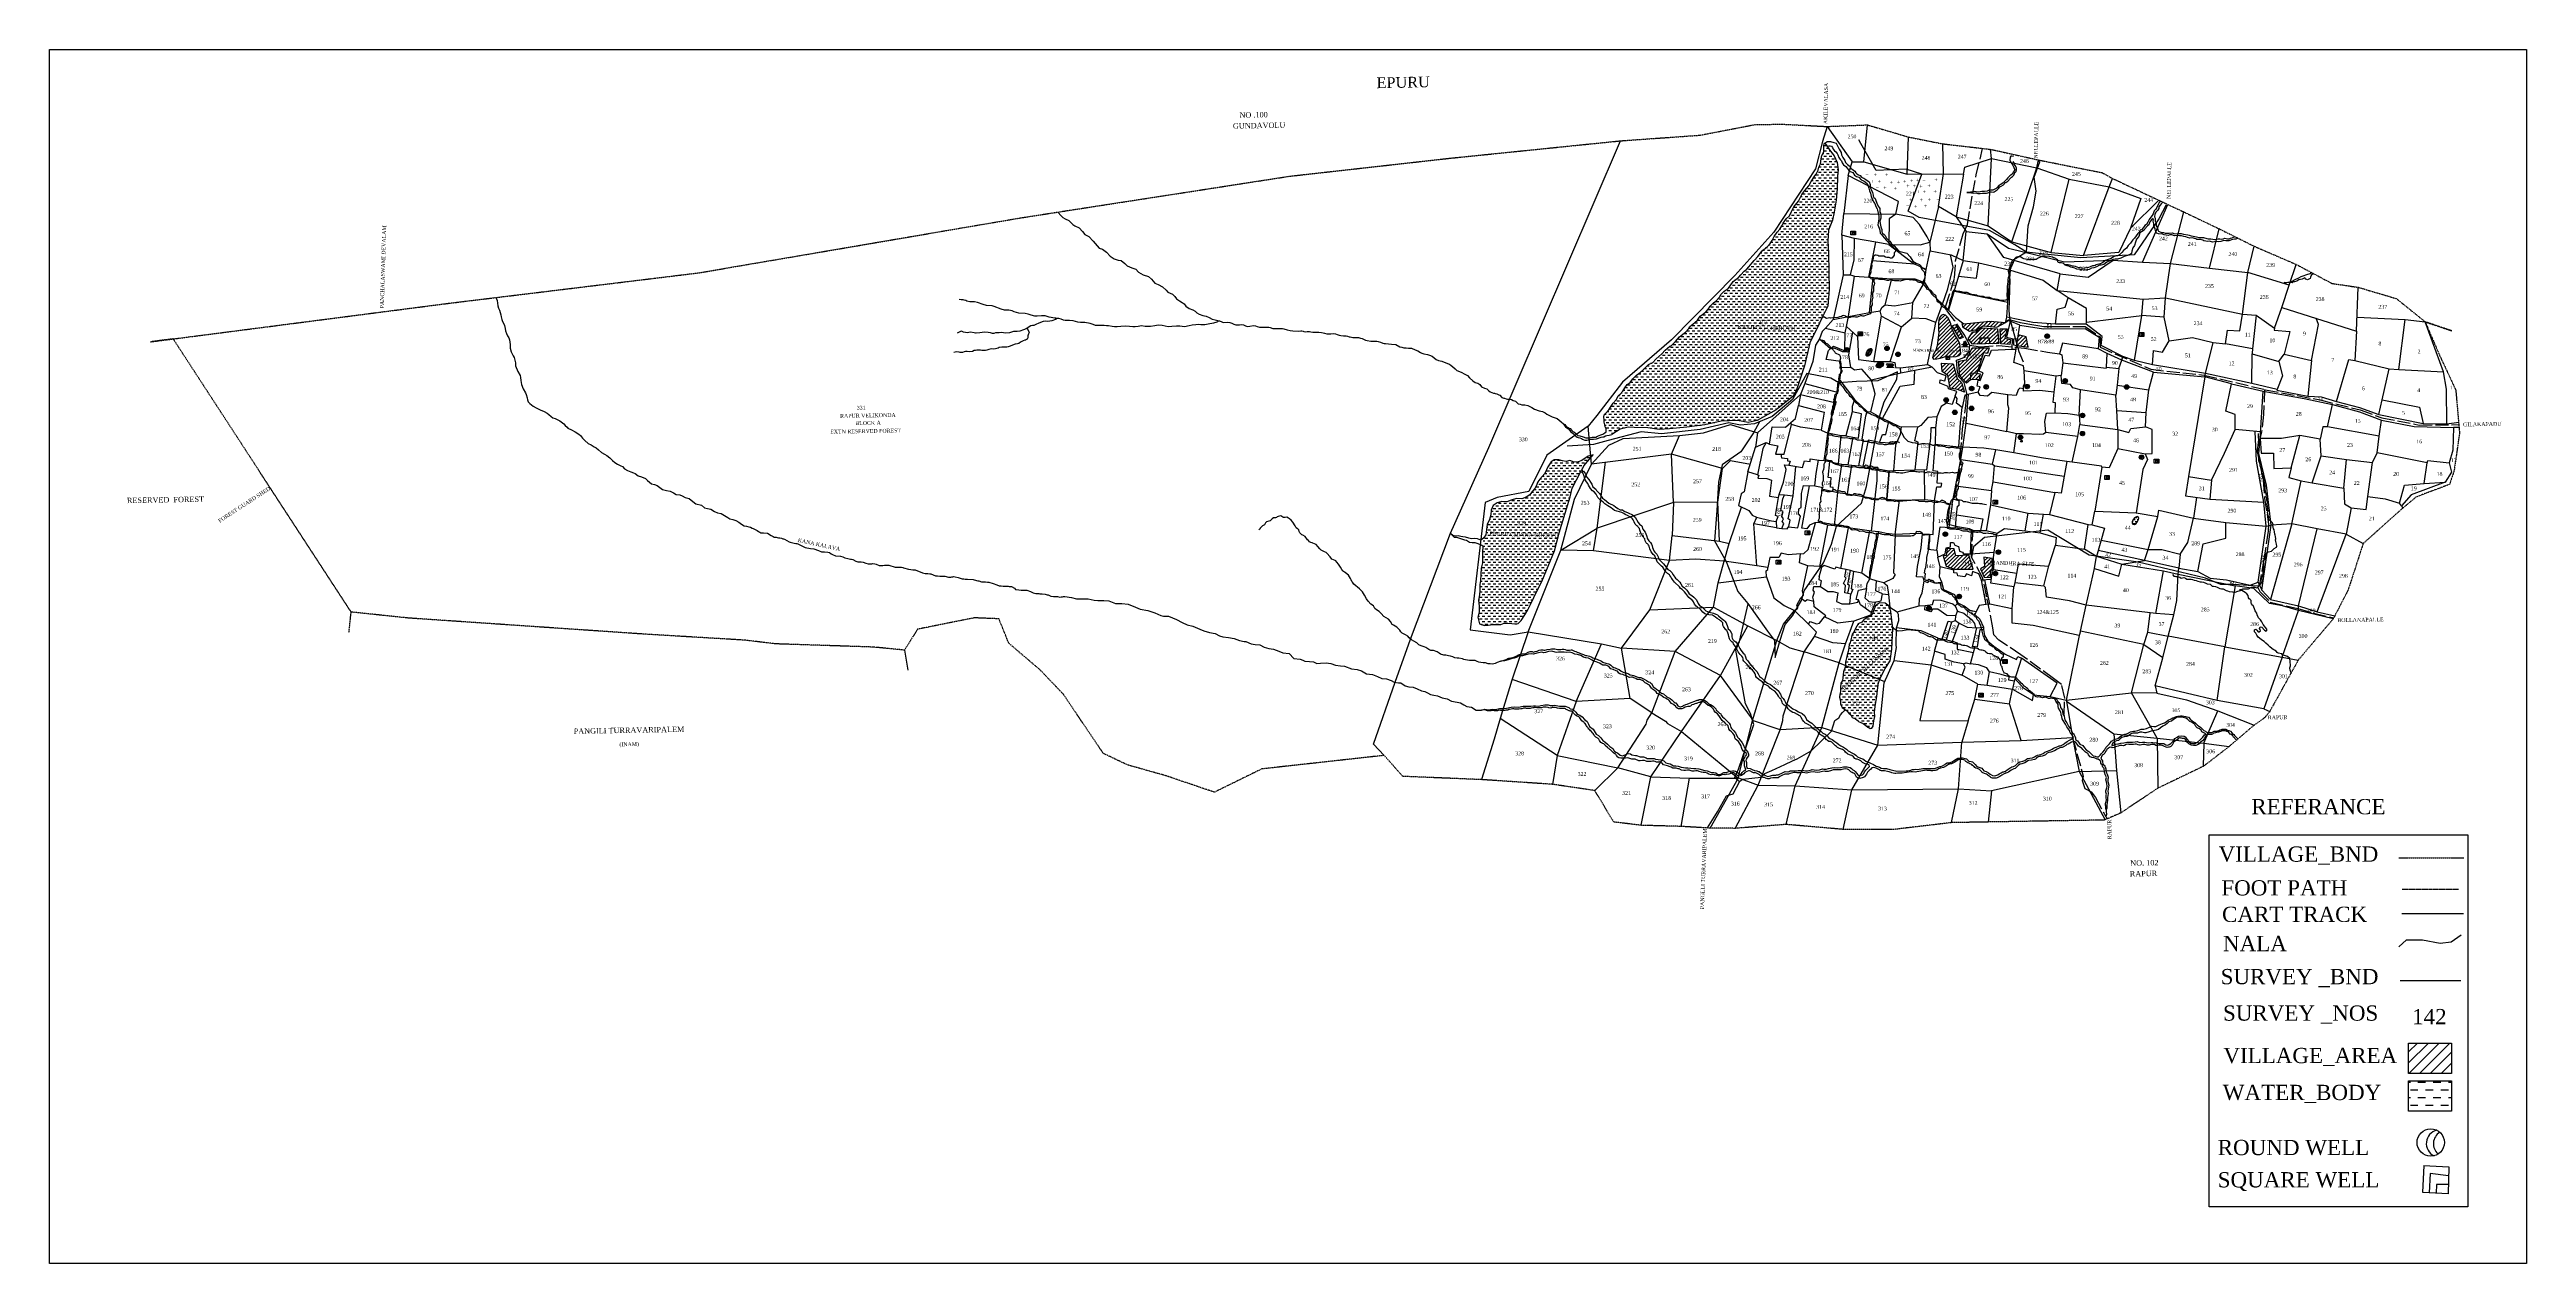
# Model space of a CAD drawing. Header units: millimetres. Extents: x 838 to 3141, y -219 to 909.
import ezdxf

# ---------------------------------------------------------------- set-up
doc = ezdxf.new("R2010")
doc.units = ezdxf.units.MM
doc.header["$MEASUREMENT"] = 0
for name, pattern in [('ACAD_ISO02W100', [15, 12, -3]), ('ACAD_ISO07W100', [3, 0, -3]), ('BORDER', [1.75, 0.5, -0.25, 0.5, -0.25, 0, -0.25])]:
    doc.linetypes.add(name, pattern=pattern)
for name, color, linetype in [('CARTTRACK', 30, 'ACAD_ISO02W100'), ('NALA', 4, 'Continuous'), ('ROUND WELL', 5, 'Continuous'), ('SQUAREWELL', 5, 'Continuous'), ('SURVEY_BND', 7, 'Continuous'), ('SURVEY_NO', 7, 'Continuous'), ('TEXT', 7, 'Continuous'), ('VILLAGE_AREA', 1, 'Continuous'), ('WATER_BODY', 4, 'Continuous')]:
    doc.layers.add(name, color=color, linetype=linetype)
doc.layers.add('FOOTPATH', color=150, linetype='ACAD_ISO07W100', lineweight=30)
doc.layers.add('VILL_BOUNDARY', color=6, linetype='BORDER', lineweight=30)
doc.styles.get("Standard").update_dxf_attribs({"font": 'TIMES.TTF', "height": 3.574})

msp = doc.modelspace()

# ---------------------------------------------------------------- hatches: boundary and pattern name
at = {"layer": 'ROUND WELL'}
h = msp.add_hatch(dxfattribs=at)
h.set_pattern_fill('ANSI31', color=256, scale=8, style=0)
h.set_pattern_definition([(45, (109.7327, 252.9428), (-0.7071068, 0.7071068), [])])
edge = h.paths.add_edge_path()
edge.add_arc((2695.1, 643), 2.09, 0, 360)
h = msp.add_hatch(dxfattribs=at)
h.set_pattern_fill('ANSI31', color=256, scale=8, style=0)
h.set_pattern_definition([(45, (-76.3774, 240.105), (-0.7071068, 0.7071068), [])])
edge = h.paths.add_edge_path()
edge.add_arc((2508.9, 630.2), 2.09, 0, 360)
h = msp.add_hatch(dxfattribs=at)
h.set_pattern_fill('ANSI31', color=256, scale=8, style=0)
edge = h.paths.add_edge_path()
edge.add_ellipse((2529.5, 627.9), major_axis=(-2.09, -3.54), ratio=0.498498, start_angle=0, end_angle=360)
h = msp.add_hatch(dxfattribs=at)
h.set_pattern_fill('ANSI31', color=256, scale=8, style=0)
h.set_pattern_definition([(45, (-39.11, 241.4615), (-0.7071068, 0.7071068), [])])
edge = h.paths.add_edge_path()
edge.add_arc((2546.2, 631.6), 2.09, 0, 360)
h = msp.add_hatch(dxfattribs=at)
h.set_pattern_fill('ANSI31', color=256, scale=8, style=0)
h.set_pattern_definition([(45, (-28.8993, 235.9695), (-0.7071068, 0.7071068), [])])
edge = h.paths.add_edge_path()
edge.add_arc((2556.4, 626.1), 2.09, 0, 360)
h = msp.add_hatch(dxfattribs=at)
h.set_pattern_fill('ANSI31', color=256, scale=8, style=0)
edge = h.paths.add_edge_path()
edge.add_ellipse((2539.5, 616.3), major_axis=(-3.05, -1.93), ratio=0.699097, start_angle=0, end_angle=360)
h = msp.add_hatch(dxfattribs=at)
h.set_pattern_fill('ANSI31', color=256, scale=8, style=0)
h.set_pattern_definition([(45, (126.4548, 211.2951), (-0.7071068, 0.7071068), [])])
edge = h.paths.add_edge_path()
edge.add_arc((2711.8, 601.4), 2.09, 0, 360)
h = msp.add_hatch(dxfattribs=at)
h.set_pattern_fill('ANSI31', color=256, scale=8, style=0)
h.set_pattern_definition([(45, (15.8581, 193.5207), (-0.7071068, 0.7071068), [])])
edge = h.paths.add_edge_path()
edge.add_arc((2601.2, 583.6), 2.09, 0, 360)
h = msp.add_hatch(dxfattribs=at)
h.set_pattern_fill('ANSI31', color=256, scale=8, style=0)
h.set_pattern_definition([(45, (39.4287, 185.7588), (-0.7071068, 0.7071068), [])])
edge = h.paths.add_edge_path()
edge.add_arc((2624.8, 575.9), 2.09, 0, 360)
h = msp.add_hatch(dxfattribs=at)
h.set_pattern_fill('ANSI31', color=256, scale=8, style=0)
h.set_pattern_definition([(45, (39.5367, 204.2007), (-0.7071068, 0.7071068), [])])
edge = h.paths.add_edge_path()
edge.add_arc((2624.9, 594.3), 2.09, 0, 360)
h = msp.add_hatch(dxfattribs=at)
h.set_pattern_fill('ANSI31', color=256, scale=8, style=0)
h.set_pattern_definition([(45, (53.0674, 205.6878), (-0.7071068, 0.7071068), [])])
edge = h.paths.add_edge_path()
edge.add_arc((2638.4, 595.8), 2.09, 0, 360)
h = msp.add_hatch(dxfattribs=at)
h.set_pattern_fill('ANSI31', color=256, scale=8, style=0)
h.set_pattern_definition([(45, (91.2231, 205.9842), (-0.7071068, 0.7071068), [])])
edge = h.paths.add_edge_path()
edge.add_arc((2676.5, 596.1), 2.09, 0, 360)
h = msp.add_hatch(dxfattribs=at)
h.set_pattern_fill('ANSI31', color=256, scale=8, style=0)
h.set_pattern_definition([(45, (183.6265, 205.5457), (-0.7071068, 0.7071068), [])])
edge = h.paths.add_edge_path()
edge.add_arc((2769, 595.7), 2.09, 0, 360)
h = msp.add_hatch(dxfattribs=at)
h.set_pattern_fill('ANSI31', color=256, scale=8, style=0)
h.set_pattern_definition([(45, (24.0038, 181.9735), (-0.7071068, 0.7071068), [])])
edge = h.paths.add_edge_path()
edge.add_arc((2609.3, 572.1), 2.09, 0, 360)
h = msp.add_hatch(dxfattribs=at)
h.set_pattern_fill('ANSI31', color=256, scale=8, style=0)
h.set_pattern_definition([(45, (142.5429, 162.2716), (-0.7071068, 0.7071068), [])])
edge = h.paths.add_edge_path()
edge.add_arc((2727.9, 552.4), 2.09, 0, 360)
h = msp.add_hatch(dxfattribs=at)
h.set_pattern_fill('ANSI31', color=256, scale=8, style=0)
h.set_pattern_definition([(45, (142.6631, 179.2014), (-0.7071068, 0.7071068), [])])
edge = h.paths.add_edge_path()
edge.add_arc((2728, 569.3), 2.09, 0, 360)
h = msp.add_hatch(dxfattribs=at)
h.set_pattern_fill('ANSI31', color=256, scale=8, style=0)
h.set_pattern_definition([(45, (84.9341, 158.774), (-0.7071068, 0.7071068), [])])
edge = h.paths.add_edge_path()
edge.add_arc((2670.3, 548.9), 2.09, 0, 360)
at = {"layer": 'ROUND WELL', "linetype": 'ByBlock'}
h = msp.add_hatch(dxfattribs=at)
h.set_pattern_fill('ANSI31', color=256, scale=8, style=0)
h.paths.add_polyline_path([(2672, 545.3, 1), (2670.4, 545.3, 1)])
at = {"layer": 'ROUND WELL'}
h = msp.add_hatch(dxfattribs=at)
h.set_pattern_fill('ANSI31', color=256, scale=8, style=0)
h.set_pattern_definition([(45, (197.5394, 140.2807), (-0.7071068, 0.7071068), [])])
edge = h.paths.add_edge_path()
edge.add_arc((2782.9, 530.4), 2.09, 0, 360)
h = msp.add_hatch(dxfattribs=at)
h.set_pattern_fill('ANSI31', color=256, scale=8, style=0)
h.set_pattern_definition([(45, (15.0404, 68.824), (-0.7071068, 0.7071068), [])])
edge = h.paths.add_edge_path()
edge.add_arc((2600.4, 458.9), 2.09, 0, 360)
h = msp.add_hatch(dxfattribs=at)
h.set_pattern_fill('ANSI31', color=256, scale=8, style=0)
h.set_pattern_definition([(45, (64.4965, 52.0054), (-0.7071068, 0.7071068), [])])
edge = h.paths.add_edge_path()
edge.add_arc((2649.8, 442.1), 2.09, 0, 360)
h = msp.add_hatch(dxfattribs=at)
h.set_pattern_fill('ANSI31', color=256, scale=8, style=0)
h.set_pattern_definition([(45, (61.7106, 32.2199), (-0.7071068, 0.7071068), [])])
edge = h.paths.add_edge_path()
edge.add_arc((2647, 422.3), 2.09, 0, 360)
h = msp.add_hatch(dxfattribs=at)
h.set_pattern_fill('ANSI31', color=256, scale=8, style=0)
edge = h.paths.add_edge_path()
edge.add_arc((2585.3, 390.1), 2.09, 0, 360)
h = msp.add_hatch(dxfattribs=at)
h.set_pattern_fill('ANSI31', color=256, scale=8, style=0)
h.set_pattern_definition([(45, (27.9308, 10.8199), (-0.7071068, 0.7071068), [])])
edge = h.paths.add_edge_path()
edge.add_arc((2613.3, 400.9), 2.09, 0, 360)
at = {"layer": 'VILLAGE_AREA', "linetype": 'ByBlock'}
h = msp.add_hatch(dxfattribs=at)
h.set_pattern_fill('ANSI31', color=256, scale=20, angle=180, style=0)
h.paths.add_polyline_path([(2598.9, 623.5), (2602.2, 624.6), (2606.4, 623.8), (2610.4, 624.1), (2613.4, 625.1), (2614.9, 626.6), (2614.7, 630.1), (2614, 636), (2611.7, 640.3), (2609, 644.7), (2606.8, 649.5), (2605.6, 654.3), (2604.2, 657.4), (2602.7, 660.4), (2600.5, 662.4), (2598.6, 663.1), (2596.7, 662.3), (2594.8, 659.6), (2594, 655.5), (2594.1, 648.7), (2594.5, 646.3), (2593.6, 639.3), (2593, 634), (2591.7, 629.9), (2589.1, 625.5), (2588.4, 623.1), (2589.5, 621.7), (2592.5, 621.8), (2595.7, 622.4)])
h = msp.add_hatch(dxfattribs=at)
h.set_pattern_fill('ANSI31', color=256, scale=20, angle=180, style=0)
h.paths.add_polyline_path([(2649, 649.8), (2634.7, 650.7), (2629.4, 646.9), (2626, 647.1), (2621.8, 640.6), (2625.8, 635.5), (2632.4, 635.7), (2632.9, 641.3), (2641.3, 641.3), (2641.4, 635.9), (2650.3, 636.2)])
h.paths.add_polyline_path([(2661.2, 639.9), (2655.8, 641), (2658, 649.7), (2651.3, 649.9), (2652, 635.9), (2660.5, 635.2)])
h.paths.add_polyline_path([(2675.7, 642.5), (2668.3, 644.2), (2666.9, 635.4), (2667.3, 634.2), (2677.6, 632.8)])
h.paths.add_polyline_path([(2636.1, 627.6), (2639.7, 626.9), (2641.2, 632), (2625.4, 632.2), (2620.1, 621), (2612.6, 619.6), (2614, 606.2), (2620.1, 599.2), (2623.9, 602.5), (2631.8, 602.6), (2632.7, 608), (2629.9, 608.7)])
h.paths.add_polyline_path([(2611.6, 603.7), (2607.9, 617.3), (2597, 617.8), (2597.4, 610.2), (2602.8, 606.5), (2605, 594.5), (2611.7, 593.4), (2618.2, 591), (2615.4, 599.8)])
h.paths.add_polyline_path([(2622.3, 439.3), (2610.3, 438.6), (2608.8, 445.2), (2602.1, 445.5), (2601.1, 439.2), (2598.3, 438.6), (2601.2, 429.2), (2609.1, 426.4), (2626.3, 426.2)])
h.paths.add_polyline_path([(2643.9, 436.2), (2636.3, 437.4), (2637, 428.9), (2633.2, 426.8), (2636.7, 418.8), (2642.3, 418.7), (2642.3, 425.2), (2644.2, 426.5)])
h.paths.add_polyline_path([(2617.1, 428.6), (2626.8, 428.6), (2626.8, 434), (2617.1, 434)], flags=9)
h = msp.add_hatch(dxfattribs=at)
h.set_pattern_fill('ANSI31', color=256, scale=20, angle=180, style=0)
h.paths.add_polyline_path([(2606.8, 652.6), (2609.8, 653.7), (2616.9, 641.8), (2613.9, 640.4)])
h = msp.add_hatch(dxfattribs=at)
h.set_pattern_fill('ANSI31', color=256, scale=20, angle=180, style=0)
h.paths.add_polyline_path([(2635.5, 652.6), (2648.3, 651.4), (2656.4, 655.7), (2641.9, 657), (2617.7, 654.5), (2615.8, 655.9), (2616.5, 651.7), (2622.9, 647.5), (2627.6, 648.9), (2629, 648.1), (2631.9, 650.5)])
h = msp.add_hatch(dxfattribs=at)
h.set_pattern_fill('ANSI31', color=256, scale=10, angle=180, style=0)
h.paths.add_polyline_path([(2604.2, 621.3), (2604.2, 623.3), (2601.3, 623.3), (2601.3, 621.3)])
h = msp.add_hatch(dxfattribs=at)
h.set_pattern_fill('ANSI31', color=256, scale=20, angle=180, style=0)
h.paths.add_polyline_path([(2641.3, 641.3), (2632.9, 641.3), (2632.4, 635.7), (2641.4, 635.9)])
at = {"layer": 'VILLAGE_AREA'}
h = msp.add_hatch(dxfattribs=at)
h.set_pattern_fill('ANSI31', color=256, scale=56.629269, angle=180, style=0)
h.set_pattern_definition([(225, (-818.013, -2750.508), (5.005367, -5.005367), [])])
h.paths.add_polyline_path([(3031.2, -14.2), (3031.2, -42.4), (3070.9, -42.4), (3070.9, -14.2)])
at = {"layer": 'WATER_BODY'}
h = msp.add_hatch(dxfattribs=at)
h.set_pattern_fill('DASH', color=256, scale=20, angle=180, style=0)
h.paths.add_polyline_path([(2469.4, 615.4), (2474.5, 636.8), (2483.4, 655.1), (2486.6, 661.6), (2491.1, 671), (2492.6, 686.8), (2492.2, 702.4), (2491.8, 720.4), (2491.3, 731.3), (2492, 741.5), (2495.7, 750.9), (2497.1, 758.1), (2499.1, 769.5), (2499.9, 780.1), (2500.3, 791.5), (2500.9, 797.7), (2500, 804.5), (2497.1, 810.5), (2492.9, 816.3), (2489.6, 820.8), (2488.2, 822.6), (2487.4, 820.1), (2487.4, 817.4), (2487.4, 814.2), (2485.5, 811), (2485.1, 807.9), (2484.5, 803.3), (2483, 800), (2482.3, 797.2), (2480.5, 793.5), (2479.1, 792.1), (2475.8, 786.8), (2473.5, 782.7), (2469.9, 778.5), (2467, 774.8), (2463.9, 768.6), (2459.7, 763.1), (2457.4, 758.8), (2455.6, 754.7), (2452.8, 752.4), (2449.6, 748.1), (2448.6, 745.6), (2446.7, 742.5), (2444.1, 739.7), (2441.4, 735.7), (2439.6, 731.9), (2437.5, 729), (2434.7, 726.1), (2430.1, 722.4), (2426.3, 717), (2422.6, 713.3), (2420.9, 711.3), (2417.8, 707.3), (2415.8, 705.2), (2413.5, 703.3), (2410.2, 700.1), (2408.2, 697.5), (2405.8, 695.8), (2403.1, 693.8), (2400.4, 689.9), (2398.7, 687.2), (2394.8, 684.7), (2392.1, 682.1), (2390.5, 679.1), (2387.2, 675.5), (2384.9, 674), (2381.9, 671), (2380.2, 668.4), (2378.1, 665.9), (2375.8, 664), (2372.5, 661.6), (2370.1, 657.9), (2367.6, 655.8), (2362.8, 652), (2361.8, 649.9), (2359.1, 647), (2357.7, 645.8), (2353.2, 642.3), (2349.6, 637.9), (2346, 634.4), (2344.2, 633.7), (2340, 629.9), (2336.8, 626.5), (2331.4, 621.6), (2328.6, 618.5), (2324.4, 616.5), (2319.9, 612.1), (2316.7, 609.2), (2313.2, 606.7), (2310, 603.3), (2307.6, 599.8), (2304.8, 597.9), (2302.5, 595), (2300.6, 591.7), (2298.1, 589), (2296.2, 587.5), (2295.8, 585.8), (2294.5, 583.9), (2291.6, 580.8), (2289.3, 576.9), (2287.6, 574.5), (2285, 571.7), (2283.2, 569.8), (2282.9, 567.6), (2283.2, 565.1), (2283.4, 563), (2283.8, 560.4), (2284.1, 558.8), (2285.2, 556.7), (2285, 554.1), (2290.4, 551.4), (2298.2, 556.4), (2305.6, 558.4), (2311.3, 558.1), (2323.9, 557.8), (2334.4, 556.3), (2344, 556.9), (2360.1, 558.5), (2377, 560.4), (2392, 563.8), (2407.3, 564.6), (2417.1, 562.7), (2425.6, 564.6), (2443.3, 574.5), (2458.6, 587), (2461.8, 592)])
h = msp.add_hatch(dxfattribs=at)
h.set_pattern_fill('DASH', color=256, scale=20, angle=180, style=0)
h.paths.add_polyline_path([(2237.1, 443.4), (2241.5, 460), (2251.6, 493.7), (2253.4, 501.7), (2264.5, 522.4), (2270.9, 530.1), (2270.7, 532), (2268.4, 531.4), (2262.4, 527.5), (2259.1, 526.1), (2255.4, 525.8), (2251.3, 527.3), (2248.1, 526.6), (2244.6, 527.1), (2241, 527.9), (2236.9, 528.1), (2233.9, 526.2), (2230.8, 521.6), (2228.1, 515.3), (2223.4, 509.9), (2221.7, 507.6), (2220, 503.4), (2218.9, 501.3), (2216.6, 499), (2214.1, 495.4), (2210.9, 493.2), (2206.8, 491.8), (2201.8, 492), (2196.8, 490.4), (2192.7, 489.1), (2188.3, 489.2), (2183.9, 488), (2180, 485.5), (2178.3, 481.1), (2178, 477), (2176.8, 472.4), (2174.4, 467.9), (2173.8, 463.1), (2173.3, 458.4), (2171.1, 455.1), (2170.6, 447), (2170.1, 442.5), (2170.3, 437.1), (2170.2, 432.2), (2168.9, 427.2), (2168.7, 421.4), (2168.3, 415.7), (2167.7, 412), (2167.7, 406.6), (2167.5, 402.6), (2166.5, 397.4), (2167, 391.9), (2167.1, 386.6), (2165.9, 381.7), (2166.7, 377.9), (2167.4, 375.6), (2170.4, 374.6), (2172.5, 373.9), (2175.6, 374.4), (2179.8, 374.9), (2182.4, 374.9), (2187.2, 374.9), (2190.3, 376.1), (2193.8, 376.1), (2197.6, 375.8), (2200.3, 375.6), (2202, 375.4), (2203.2, 375.7), (2206.2, 378.6), (2209.6, 384), (2212.2, 388.6), (2214.7, 393.4), (2221, 406.5), (2225.2, 414.9)])
at = {"layer": 'WATER_BODY', "linetype": 'ByBlock'}
h = msp.add_hatch(dxfattribs=at)
h.set_pattern_fill('DASH', color=256, scale=15, style=0)
h.paths.add_polyline_path([(2779.9, 472.4), (2780.2, 473.9), (2779.8, 474.9), (2778.7, 475.2), (2776.3, 474), (2774.7, 471.9), (2774.2, 470.7), (2774.1, 469.2), (2774.9, 468.2), (2776.3, 467.8), (2777.8, 468.7), (2779.1, 470.7)])
at = {"layer": 'WATER_BODY'}
h = msp.add_hatch(dxfattribs=at)
h.set_pattern_fill('DASH', color=256, scale=20, angle=180, style=0)
h.paths.add_polyline_path([(2550.8, 352), (2551.6, 371.1), (2550.7, 378.9), (2549.7, 387), (2548, 392.4), (2544.4, 394.8), (2539.4, 395), (2535.4, 392.4), (2532.4, 384.6), (2530.8, 382.7), (2527.3, 381.2), (2524.8, 379.2), (2522.8, 377.2), (2519.5, 375.6), (2518.1, 373.5), (2516.4, 370), (2515.4, 367.8), (2513.9, 366), (2513.1, 363), (2512.7, 360.7), (2511.9, 357.9), (2511, 356.5), (2510.6, 353.1), (2510.1, 349.8), (2509, 345.3), (2507.7, 340.3), (2507.5, 336.8), (2539.5, 323.6), (2540.2, 325.5), (2544.5, 333.9), (2549.1, 341)])
h.paths.add_polyline_path([(2538.3, 320.6), (2539.5, 323.6), (2507.5, 336.8), (2507.5, 336.3), (2505.9, 330.8), (2505.3, 325.4), (2504.9, 322.8), (2503.3, 320.3), (2503, 316.2), (2502.9, 312.5), (2502.5, 310.2), (2502.2, 307.4), (2502.6, 305.3), (2503, 302.9), (2503, 300.8), (2504.5, 297.8), (2506.7, 296.2), (2508.6, 295), (2510.7, 292.5), (2512.6, 290.8), (2513.9, 288.6), (2516.9, 287.1), (2518.5, 285.9), (2519.8, 284.6), (2521.8, 283.7), (2524, 282.9), (2526.4, 281), (2528.5, 279.5), (2529.4, 279), (2530.7, 278.2), (2532.2, 278.4), (2533.5, 280.3), (2534.1, 285.2), (2534.9, 289.4), (2534.5, 293.7), (2535.6, 301), (2536.7, 308), (2537.5, 314)])
h = msp.add_hatch(dxfattribs=at)
h.set_pattern_fill('DASH', color=256, scale=56.629269, angle=180, style=0)
h.set_pattern_definition([(180, (-818.013, -2726.754), (-7.078659, -7.078659), [7.078659, -7.078659])])
h.paths.add_polyline_path([(3031.2, -49.4), (3031.2, -77.5), (3070.9, -77.5), (3070.9, -49.4)])

# ---------------------------------------------------------------- linework, layer by layer
at = {"lineweight": 30}
msp.add_lwpolyline([(838, 909.4), (3140.7, 909.4), (3140.7, -219.1), (838, -219.1)], close=True, dxfattribs=at)
msp.add_lwpolyline([(2845.7, 179.4), (3086.1, 179.4), (3086.1, -166.5), (2845.7, -166.5)], close=True)
at = {"layer": 'CARTTRACK'}
for points in [[(2623.1, 634.5), (2618, 644.4), (2609.1, 657.4), (2601.6, 667.2), (2601, 671.2), (2609.1, 697.3), (2610, 712.9), (2617.1, 738), (2621.1, 746.9), (2623.4, 761.2), (2629.2, 792.9), (2635.1, 817.5)], [(2656.4, 655.7), (2659.8, 658.5), (2672, 655.3), (2680.9, 653.7), (2692, 652), (2704.1, 652.1), (2730.5, 651.9), (2744.3, 642.3), (2744.3, 632.6), (2791.5, 612.2), (2841.2, 606.7), (2898.2, 593.2), (2948.9, 583.7), (2986.1, 574.4), (3006.2, 567.1), (3041.1, 560.3), (3077.9, 560.7)], [(2710.9, 291.1), (2711.5, 306.5), (2708.5, 319.1), (2701.1, 324.7), (2670.7, 346.7), (2650.1, 360.5), (2645.7, 365.2), (2644.7, 371.9), (2639, 400.7), (2635.2, 417.9), (2624.9, 437.5), (2625.6, 454.1), (2626.2, 462.2), (2623, 464), (2611.8, 465.7), (2602.1, 468.2), (2602, 470.6), (2602.4, 476.9), (2603.2, 481.1), (2606.2, 490.5), (2609.3, 493.3), (2611.8, 508.3), (2615.1, 522.9), (2614.6, 532.1), (2616.5, 556.5), (2619.5, 578.2), (2620.4, 589.9), (2618, 599.8), (2612.9, 605.3), (2611.5, 612.4), (2611.1, 617.4), (2610.7, 620.6), (2614.7, 621.8), (2618.2, 623.6), (2622.5, 628.6), (2623.1, 634.5), (2632.8, 633.2), (2650.2, 634.2), (2674.2, 631.9), (2695.4, 628), (2706.5, 626.6)], [(2897.1, 593.5), (2896.4, 570.2), (2894.5, 553.9), (2890.2, 537.1), (2895.8, 509), (2897.3, 492.3), (2901, 468.2), (2900.7, 461.7), (2896.5, 436.1), (2892.8, 413.6), (2890.9, 409.4), (2892.7, 405.7), (2902.6, 395.7), (2928.3, 389.7), (2943, 385.6), (2961.6, 381.1)], [(2718.8, 269.5), (2728.7, 233.9), (2727.8, 229.8), (2730.3, 222.4), (2736.1, 219.3), (2740.1, 214.1), (2750.8, 194.2)]]:
    msp.add_lwpolyline(points, dxfattribs=at)
at = {"layer": 'CARTTRACK', "ltscale": 0.1}
msp.add_lwpolyline([(3025, 106.3), (3082.2, 106.3)], dxfattribs=at)
at = {"layer": 'FOOTPATH', "linetype": 'ByBlock'}
for points in [[(2799, 752.2), (2775.9, 718.5), (2726.3, 715.7), (2692.5, 719.3), (2675.9, 721.2), (2665.2, 727.9), (2641.4, 741.2), (2576.1, 753.4), (2566, 759.2), (2578.6, 793.6), (2564.1, 798.1), (2536.1, 796.9), (2521.8, 822.2), (2520, 825.6)], [(2675.9, 721.2), (2677.6, 745.7), (2682.5, 763.3), (2684.8, 777.8), (2683, 790.7), (2688.3, 805.1), (2687, 806.8)], [(2805.9, 765.1), (2799, 752.2)], [(2675.9, 721.2), (2665.7, 714.8), (2662.8, 713.7), (2660.7, 708.5), (2658.9, 703.3), (2660.5, 695.7), (2659.4, 666.8), (2660, 660.1), (2668.9, 628.6), (2672.7, 619.1)], [(2539.2, 568), (2543.5, 582), (2555.4, 602.9), (2556.1, 609.7), (2537.6, 601.5), (2517.9, 600.7), (2501.5, 599.7), (2494, 603.9), (2471.6, 608.4), (2458.5, 584.1), (2439.5, 568.3), (2423.1, 561.4), (2409.9, 560.1), (2399.3, 562.3), (2372.4, 556.3), (2336.5, 552.1), (2317.7, 553.9), (2286.9, 545.9), (2273.4, 542.1), (2248.9, 540.7)], [(2427.8, 563.4), (2422, 553.1), (2410.4, 535.4), (2393, 523.3), (2389.6, 507.2), (2388, 480.9), (2386, 452.8), (2396.8, 433.5), (2407.6, 405.6), (2416.9, 394.5), (2435.1, 368.6), (2441.7, 359.9), (2442.3, 344.3)], [(2442.3, 344.3), (2446.8, 360.4), (2451.6, 374.8), (2458.5, 383), (2464.9, 394), (2466.8, 397.1), (2469.2, 406.2), (2487.1, 432.3), (2494.5, 449.6), (2499.4, 466.2), (2522.4, 487.7), (2527.1, 503.3), (2539.2, 568)], [(2891, 410.7), (2868.3, 412), (2856.6, 412), (2842.4, 417.9), (2819, 423.7), (2779.6, 432.9), (2734.3, 439.3), (2695.8, 462.7), (2637, 455.9), (2626.6, 447.2), (2624.9, 437.5)], [(2409.2, 228.6), (2404.9, 232.7), (2408.2, 240.5), (2422.4, 281.8), (2419.2, 292.3), (2414.6, 301.3), (2405.8, 351.2), (2409, 359.2), (2417.2, 394.1)], [(2379.3, 185.8), (2388.6, 200.7), (2397.1, 215.7), (2403.3, 217.6), (2409.5, 229.2), (2411.8, 231), (2429.3, 233), (2432.6, 236.4), (2439.3, 239.3), (2451.2, 244.6), (2458.4, 248.1), (2462.6, 249.9), (2475.6, 257.5), (2494.7, 275.6), (2497.7, 285.7), (2501.4, 288), (2502.9, 290.8), (2504.8, 293.2), (2506.8, 295.1), (2507.7, 295.6)]]:
    msp.add_lwpolyline(points, dxfattribs=at)
at = {"layer": 'FOOTPATH', "ltscale": 0.01}
msp.add_lwpolyline([(3025.1, 128.9), (3077.7, 128.9)], dxfattribs=at)
at = {"layer": 'NALA', "linetype": 'ByBlock'}
for points in [[(2489, 822.8), (2490.7, 824.1), (2493.8, 823.8), (2496.8, 823), (2498.9, 822.3), (2501.9, 816.7), (2503.5, 813.6), (2503.9, 811.7), (2505.1, 809), (2507, 806.4), (2507.8, 804.5), (2509.5, 802.6), (2512, 800.6), (2512.5, 799), (2513.7, 798.1), (2516.2, 796.3), (2517.4, 794.8), (2518.3, 793.8), (2519.8, 793), (2521.2, 792.2), (2522.5, 790.9), (2523.8, 790.3), (2524.7, 789.8), (2526.6, 788.7), (2529.7, 786.4), (2530.7, 784), (2530.6, 781.3), (2531.5, 779.2), (2532.7, 776.4), (2533.3, 774.2), (2533.4, 773), (2534.1, 772), (2535.3, 771), (2536, 769.1), (2536.5, 767.7), (2536.7, 766.5), (2538, 763.8), (2539, 762.6), (2539.5, 761.7), (2539.5, 760.4), (2539.5, 758.2), (2540.1, 757.3), (2540.6, 755.9), (2540.6, 754.7), (2540.5, 752.7), (2540.3, 751.8), (2539.7, 749.9), (2540, 747.7), (2540.2, 746.1), (2540.4, 744.6), (2540.8, 743.7), (2541.5, 742.2), (2541.4, 740.1), (2542, 738.6), (2543.5, 737.4), (2544.6, 736.5), (2545.1, 735.4), (2545.9, 734), (2547, 732.9), (2548, 732), (2548.8, 731.3), (2549.4, 730.5), (2550.3, 728.8), (2551.2, 728.3), (2552.9, 726.9), (2557.2, 722), (2564.7, 720)], [(2491.7, 819.8), (2493.3, 820), (2494.5, 819.5), (2495.6, 818.5), (2496.3, 816.9), (2497.5, 815.2), (2498.7, 814.2), (2499.9, 812.9), (2500.5, 811.4), (2501.4, 809.2), (2502.8, 807.2), (2504, 805.9), (2504.7, 804.1), (2505.7, 802.4), (2507.9, 800.8), (2509.3, 799.3), (2510.1, 797.8), (2511.2, 796.5), (2513, 795.7), (2514.4, 795), (2515.9, 792.8), (2517.9, 791.5), (2520.2, 790.7), (2522.1, 788.3), (2523.7, 787.7), (2525.1, 787.2), (2527.8, 784.9), (2528.4, 783.5), (2529.2, 780.7), (2529.9, 778), (2531, 775.9), (2531.6, 772.8), (2532.8, 770), (2533.7, 767.8), (2535, 766.3), (2536, 763.6), (2537, 761.2), (2537.5, 760.1), (2538, 757.3), (2538.5, 754.5), (2538.7, 752.2), (2538.2, 750.2), (2537.8, 746.6), (2539.1, 743.5), (2539.5, 741.4), (2540, 738.7), (2540.8, 737.9), (2542.3, 736), (2543.5, 734.3), (2545.8, 731.8), (2548.2, 729.5), (2550.4, 727.3), (2551.9, 725.8), (2552.7, 724.9), (2554, 724.1), (2555.4, 723.3), (2557.2, 722), (2564.7, 720), (2567.9, 716.6), (2570.2, 712.6), (2573.4, 710.9), (2576.6, 709.7), (2579.5, 706.3), (2582.1, 705)], [(2663.7, 809.9), (2662.6, 810.4), (2661.3, 810.2), (2660.6, 809.3), (2660.5, 806.6), (2660.9, 804.9), (2661.7, 804.1), (2663.1, 801.8), (2664, 799.9), (2665.1, 797.6), (2663.8, 795.9), (2662.5, 793.6), (2661.4, 792.7), (2660.3, 792), (2658.6, 790.1), (2657.2, 788.5), (2656.1, 787.3), (2653.3, 784.9), (2652.2, 784.1), (2650.6, 783.2), (2648.7, 781.3), (2647.6, 780.4), (2646.4, 779.7), (2644.6, 778.8), (2641.7, 778.8), (2640.6, 778.5), (2639.5, 777.9), (2636.9, 777.5), (2634.3, 777.6), (2631.4, 776.7), (2629.2, 777.1), (2627.7, 777.4), (2626.1, 777.1), (2623.9, 776.9), (2620.5, 776.5), (2623.8, 776.5), (2624.9, 776.1), (2626.5, 776), (2628.3, 776.3), (2629.6, 775.8), (2630.6, 775.7), (2632.9, 775.6), (2635.1, 776), (2637.5, 776), (2638.7, 775.9), (2639.9, 776.2), (2642.5, 777.2), (2643.5, 777.1), (2644.8, 776.9), (2646, 777.1), (2647.8, 778.3), (2648.8, 778.9), (2649.8, 780.3), (2651.2, 781.9), (2652.3, 782.3), (2654.5, 783.8), (2655.2, 784.4), (2655.8, 785.7), (2656.7, 785.9), (2658.6, 787.2), (2661.1, 790), (2662.1, 790.7), (2663, 791.3), (2664.1, 792.7), (2664.7, 794.2), (2665.1, 795), (2665.7, 795.5), (2666.3, 796), (2666.5, 797.2), (2666.5, 799.4), (2665.3, 801.6), (2664.8, 802.7), (2664.4, 804), (2663.5, 805.5)], [(2798.5, 766), (2797, 762.5), (2796.2, 761), (2794.6, 759.4), (2793.6, 756.6), (2792.7, 755.3), (2791.6, 753.7), (2790.1, 751.4), (2788.7, 748.9), (2787.5, 746.9), (2785.8, 746), (2784.6, 744), (2782.7, 741.8), (2781.7, 741.4), (2780.6, 739.8), (2779.3, 738.5), (2776.3, 734.2), (2774.7, 732.5), (2773.9, 731.2), (2772.6, 729.5), (2770.5, 727.2), (2768.8, 724.8), (2767.6, 723.8), (2766.1, 722.6), (2764.5, 720.8), (2762.8, 718.8), (2760.6, 717.6), (2759.1, 717.6), (2756.9, 716.6), (2754.7, 715.3), (2751.7, 714.2), (2749.5, 713.3), (2747.9, 712.1), (2746, 710.7), (2744.4, 710.3), (2740.8, 709.4), (2739.9, 708.7), (2738.5, 708.3), (2737.4, 708.4), (2735.2, 707.3), (2733.5, 706.9), (2728.4, 705.8), (2725.9, 706.5), (2724.5, 706.6), (2722.9, 707.1), (2721.5, 707.6), (2719.7, 707.9), (2718.7, 707.9), (2717, 708.6), (2714.7, 709.3), (2712.4, 709.3), (2711.3, 709.6), (2710.5, 710.2), (2709.6, 710.7), (2708.5, 711.1), (2707.5, 711.1), (2706.6, 711.2), (2705.8, 711.4), (2705.2, 712.2), (2705, 712.9), (2704.9, 713.8), (2704.3, 714.4), (2703.9, 714.7), (2703.2, 715.2), (2702.4, 715.5), (2701.5, 715.7), (2700.9, 715.9), (2700, 716.3), (2698.6, 716.6), (2697.4, 717), (2696.5, 717.2), (2694.7, 717), (2693.3, 717.2), (2692.5, 717.4), (2690.9, 717.2), (2689.7, 716.6), (2686.8, 715.6), (2685.9, 715), (2684.8, 714.3), (2683.8, 714.2), (2682.4, 714.1), (2676.6, 714.3), (2675, 714.6), (2673.4, 715), (2672.3, 715.5), (2670.8, 716.4), (2669.8, 716.7), (2669.4, 716.8), (2668.5, 716.8), (2667.8, 716.7), (2666.7, 716.5), (2665.9, 716.2), (2665, 715.3), (2664.3, 714), (2663.9, 712.2), (2663.6, 711.4), (2661.5, 706.5), (2660.3, 704.8), (2660.1, 702.4), (2659.9, 699.7), (2659.6, 698.9), (2658.9, 697.1), (2658.7, 695.6), (2658.7, 694.6), (2658.7, 693.6), (2658.3, 691.6), (2657.9, 689.1), (2658.1, 686.2), (2658.1, 685.1), (2657.7, 681.6), (2657.9, 677.8), (2657.5, 676.7), (2657.1, 676.4), (2656.4, 676.3), (2654.9, 676.1), (2651.6, 676.2), (2650.3, 676.7), (2649.1, 677.1), (2648.2, 677.2), (2646.8, 677.3), (2645.5, 677.3), (2644.6, 677.5), (2643.7, 678), (2643.1, 678.3), (2642.4, 678.6), (2641.8, 678.8), (2641.1, 678.9), (2639.3, 678.9), (2637.7, 679), (2636.7, 679.5), (2636.1, 679.7), (2634.5, 679.9), (2633.4, 679.9), (2632.3, 680.2), (2630.8, 680.4), (2630.2, 680.7), (2629.6, 681.1), (2627.6, 681.5), (2626.2, 681.5), (2625.1, 681.5), (2624.1, 681.9), (2623, 682.4), (2622, 682.9), (2620.8, 683.5), (2619.3, 683.5), (2617.6, 683.5), (2616.4, 683.8), (2615.5, 684.2), (2614.7, 684.3), (2613.8, 684.5), (2612.8, 684.4), (2611.9, 684.5), (2610.2, 685.1), (2608.3, 685.7), (2607.3, 684.6), (2606.8, 682.5), (2606.5, 681.3), (2606.3, 679.5), (2605.5, 678.2), (2604.7, 675.7), (2604.2, 673.7), (2604.2, 672.4), (2603.6, 670.4), (2603, 668.6), (2602.3, 667.7), (2601.5, 667.5), (2601, 668.5), (2600, 669.1), (2599.1, 669.5), (2598.5, 669.9), (2597.5, 670.4), (2597.4, 670.7), (2597, 671.6), (2596.5, 672.5), (2596, 673.3), (2595.4, 673.9), (2594.7, 674.1), (2593.4, 674.8), (2592.8, 675.8), (2592.7, 677.5), (2592, 680), (2591.5, 680.9), (2590.9, 681.1), (2590.2, 681.6), (2589.7, 682), (2589.4, 682.4), (2589, 682.9), (2588.5, 683.6), (2588.1, 684.3), (2587.4, 685.1), (2586.5, 685.7), (2585.4, 685.9), (2584.7, 685.9), (2583.4, 686.8), (2582.8, 688), (2581.9, 689.2), (2581.1, 690.4), (2580.6, 690.6), (2580.3, 690.8), (2579.9, 691), (2579.3, 691.6), (2579, 691.9), (2578.8, 692.3), (2578.5, 692.6), (2577.7, 692.8), (2577.2, 693), (2576.1, 693), (2575.7, 693.1), (2575.2, 693.3), (2574.7, 693.6), (2574.3, 694), (2573.7, 694.5), (2573.1, 694.8), (2572.7, 694.9), (2572.2, 695.1), (2571.8, 695.1), (2571.1, 695), (2570.3, 695), (2568.8, 695.2), (2567.9, 695.1), (2567.1, 695.5), (2565.4, 695.7), (2564.3, 695.8), (2563.6, 695.8), (2558.4, 694), (2557.3, 694.3), (2556.1, 694.3), (2553.2, 694.3), (2551.3, 694.8), (2549.3, 695.2), (2547.5, 694.8), (2546.4, 694.7), (2544.6, 695.2), (2544.1, 695.3), (2543.4, 695.6), (2542.4, 695.6), (2541.4, 695.6), (2540.2, 695.6), (2539.6, 695.6), (2538.8, 695.9), (2538, 696), (2535.6, 696.2), (2534.9, 696.2), (2534.5, 696), (2534.1, 695.3), (2534.1, 693.9), (2534.5, 692.1), (2534.3, 690.7), (2533.8, 689.3), (2533.6, 686.8), (2533.6, 684.7), (2532.9, 683.2), (2532.6, 681.7), (2532.6, 679.8), (2533.1, 679.3), (2532.4, 676.7), (2532.1, 675), (2532.3, 673.7), (2532.4, 672.2), (2531.6, 670.6), (2531.4, 667), (2531.2, 664.6), (2530.5, 663.6), (2528.9, 663), (2527.8, 662.9), (2524.6, 661.7), (2523.7, 661.7), (2522.8, 661.9), (2521.6, 661.9), (2520.2, 661.4), (2518.4, 660.7), (2516.8, 660.7), (2515.8, 660.9), (2514.9, 661), (2513.2, 660.8), (2512, 660.2), (2510.7, 660.1), (2508.7, 660.8), (2507.6, 661.5), (2506.2, 662.1), (2504.9, 662), (2503.8, 661.2), (2502.2, 660.8), (2500.5, 660.4), (2497.1, 659.9), (2495.8, 659.9), (2494.1, 659.8), (2493.1, 660), (2491.4, 659.8), (2490.2, 659.4), (2489.3, 659.8), (2488.1, 660.5), (2486.9, 660.7), (2485.6, 661)], [(2802.7, 767.6), (2801.2, 766), (2800.1, 764.8), (2799.1, 763.2), (2798.8, 761.7), (2797.9, 760.1), (2796.6, 758.5), (2795.2, 756.3), (2794.9, 753.9), (2795.4, 752.6), (2795.6, 751), (2795.6, 749.8), (2796.6, 747.9), (2796.4, 745.7), (2797.6, 743.6), (2798, 741.7), (2798.5, 740.5), (2801.4, 739.4), (2803.2, 739.3), (2804.8, 738.7), (2806, 738.6), (2808.7, 738.7), (2811.6, 738.9), (2812.8, 738.4), (2815.9, 738.2), (2817.6, 738.4), (2819.8, 738.3), (2821.9, 737.7), (2825.8, 737.2), (2827, 737), (2828.9, 736.3), (2831, 735.9), (2832.4, 735.5), (2836.9, 734.8), (2840.5, 734.8), (2843.7, 733.8), (2844.8, 733.6), (2847.3, 733.5), (2849.1, 733.3), (2850.9, 732.9), (2852.7, 733.2), (2854.1, 733.4), (2855.6, 733.6), (2857.3, 733.2), (2858.9, 733.4), (2860.2, 734), (2861.4, 733.9), (2862.9, 733.5), (2864.2, 733.5), (2865.6, 734), (2867, 734.4), (2868.5, 734.9), (2870, 735.6)], [(2800.2, 768.5), (2799.3, 767.2), (2798.5, 766)], [(1775.3, 758.3), (1778.4, 754.9), (1780, 753.2), (1782.3, 752.2), (1785.5, 750.5), (1789.4, 746.9), (1791.2, 745.7), (1795.3, 743.6), (1798.2, 740.2), (1800.4, 737.5), (1804.1, 735.7), (1808.3, 731.4), (1811.8, 726.9), (1813.9, 724.9), (1816.9, 723.7), (1820.6, 721.1), (1823.9, 717.5), (1827.9, 714.9), (1831.6, 713.7), (1834.2, 713.3), (1837.7, 710.5), (1839.7, 708.4), (1844.3, 706.6), (1847.8, 705.4), (1850.5, 702.6), (1854.6, 700.1), (1859.6, 698.4), (1862.6, 695.9), (1865.7, 692.3), (1868.8, 690.9), (1872.7, 688.8), (1876.1, 685.6), (1877.7, 684), (1882.1, 681.9), (1884.3, 679.7), (1885.6, 677.8), (1888.5, 675.7), (1891, 674.3), (1892.7, 673), (1894.5, 670.8), (1897.6, 668.7), (1900.8, 667.5), (1903.2, 666.2), (1904.6, 664.8), (1906.9, 663.3)], [(2872.5, 734), (2870.6, 733.3), (2869.2, 733.1), (2866.5, 732.6), (2865, 731.9), (2864, 731.5), (2862.6, 731.5), (2861.1, 731.6), (2859.5, 731.9), (2856.7, 731), (2854.6, 730.8), (2852.7, 730.9), (2850.8, 730.6), (2849.3, 730.5), (2845.8, 731.2), (2843.8, 730.9), (2842.5, 731.2), (2840.8, 731.7), (2839.7, 732.3), (2837.6, 732.9), (2835.9, 732.8), (2834.2, 732.9), (2833.3, 733.6), (2829.8, 734.4), (2827.9, 734.1), (2825.6, 734.7), (2824, 735.2), (2822.3, 735.6), (2819.9, 736.1), (2818.3, 736.1), (2816.9, 736.6), (2813.5, 736.3), (2811, 737.1), (2809.3, 737.2), (2807.5, 736.7), (2805.7, 736.8), (2804, 737.1), (2802.4, 737.7), (2798.6, 738), (2797.2, 738.8), (2796.1, 740.1), (2795.6, 742.3), (2795.4, 743.1), (2794.5, 744.5), (2794.4, 745.6), (2794.4, 747.4), (2793.9, 748.8), (2793.7, 749.8), (2793.9, 751), (2793.8, 752.4), (2792, 751.1), (2790.5, 749.2), (2789.5, 746.5), (2788.3, 745.4), (2786, 742.8), (2785.2, 741.4), (2782.8, 740), (2781.4, 739), (2780.4, 735.7), (2778.2, 733), (2777.1, 730.4), (2776.4, 727.4), (2774.8, 725), (2774, 722), (2773.5, 719.9), (2771.4, 718.2), (2767.8, 717.3), (2766.1, 716.7), (2763.6, 715.6), (2760.6, 714.6), (2758.3, 714.6), (2756.6, 714.4), (2754, 713.4), (2750.5, 711.9), (2747.7, 709.7), (2745.4, 709), (2743.7, 709.1), (2741, 707.4), (2738.6, 706.4), (2736.5, 706.3), (2734.1, 704.9), (2730.3, 704.4), (2725.5, 704.9), (2722.7, 705.3), (2721, 706.2), (2717.1, 707), (2715.3, 708), (2713.7, 708.3), (2712.7, 708.6), (2711.8, 708.9), (2710.6, 710.1)], [(2534.3, 695.6), (2532.5, 696.1), (2531.5, 696.3), (2530.9, 696.8), (2530.5, 697.7), (2530.2, 698.9), (2530.4, 699.7), (2530.6, 700.5), (2531.1, 701.4), (2531.3, 701.9), (2531.7, 703.2), (2531.3, 704.2), (2531.5, 705.2), (2532.1, 706.3), (2532.4, 708.7), (2532.2, 709.8), (2532.3, 711), (2532.7, 712.2), (2533.1, 713.5), (2533.6, 715.5), (2533.8, 717.1), (2534.4, 717.8), (2535.3, 718.5), (2536.1, 718.7), (2537.6, 718.4), (2538.5, 717.8), (2539.5, 717.8), (2540.6, 717.6), (2542.2, 717.6), (2543.3, 717.6), (2544.8, 716.7), (2546, 716.5), (2547.8, 716.5), (2548.7, 716.2), (2549.1, 715.7), (2550.9, 715.7), (2551.7, 716.1), (2553.1, 718.3), (2553.3, 720.9), (2554.1, 721.7), (2554.6, 723.8)], [(2577.7, 708.5), (2577.8, 707.2), (2578.6, 704.9), (2579.7, 703.9), (2580.7, 702.7), (2581.1, 701.3), (2581.3, 698), (2581.1, 696.6), (2580.2, 694.6), (2579.4, 693.5), (2578.9, 692.5), (2578.8, 692.3)], [(2915.2, 693.1), (2916.8, 692.5), (2919.5, 693.1), (2922.3, 693.9), (2925.8, 695.8), (2929.2, 697.3), (2931.3, 698.3), (2933.2, 699), (2936.5, 700.3), (2939.7, 701.1), (2940.9, 702.1)], [(2942.8, 701.1), (2940.6, 699.5), (2940.1, 697.9), (2939.5, 696.5), (2937.2, 695.3), (2936.4, 695.6), (2935.6, 696), (2934.7, 697.1), (2932.2, 696), (2930.7, 695.7), (2929.1, 695.4), (2927.3, 694.2), (2925.2, 693.6), (2923.7, 693.5), (2922.8, 692.7), (2920.7, 692.8), (2919, 693), (2916.4, 692.6)], [(1925.4, 657.3), (1923.3, 656), (1920.1, 655.2), (1915.1, 654.1), (1912.2, 653.6), (1908.4, 653.6), (1906.4, 653.9), (1903.7, 653.6), (1900.3, 653.2), (1897.5, 652.6), (1893, 651.8), (1888.7, 652.3), (1885.7, 652.3), (1881.4, 652), (1878.1, 651.6), (1872.5, 652.9), (1868.6, 653.3), (1865.5, 652.6), (1861.5, 652.1), (1858.3, 652), (1856.6, 652), (1853.2, 652.6), (1850.1, 652), (1847.3, 651.6), (1845, 651.6), (1842, 652), (1838.4, 652.4), (1834.1, 651.9), (1830.4, 651.5), (1828, 651.5), (1825.8, 652.1), (1822.6, 652.6), (1820.6, 652.6), (1818.5, 652.9), (1815.4, 652.8), (1812, 652.8), (1810.4, 652.9), (1808.3, 653.8), (1805.5, 654.9), (1800.4, 655.7), (1798.1, 655.6), (1796.5, 655.6), (1794.1, 655.9), (1789.7, 657.3), (1786.3, 657.5), (1783.9, 657.5), (1782.1, 657.5), (1780.7, 658), (1778.6, 658.9), (1776.2, 659.5), (1774.7, 659.5), (1773.5, 659.7), (1772.5, 659.8), (1767.3, 660.6), (1763.7, 661.8), (1760.1, 662), (1756.2, 661.6), (1753.9, 661.6), (1750.6, 662.5), (1747.8, 663.5), (1745.1, 664.1), (1739, 664.5), (1734.7, 665.7), (1733, 666.5), (1729.8, 667.1), (1727.9, 667.1), (1725.9, 667.1), (1722.6, 668.1), (1716.3, 670.7), (1714.2, 671.3), (1709, 671.6), (1706.1, 672.4), (1700.7, 674.3), (1697.9, 674.9), (1695.4, 674.9), (1693.7, 674.9), (1690.8, 675.5), (1689.8, 676), (1688.4, 676.5), (1687.4, 676.6), (1685.4, 676.8), (1683.8, 677)], [(1746.9, 650.5), (1748.7, 646.5), (1748.2, 645.2), (1747.4, 643.2), (1747.5, 641.5), (1746.9, 640.2), (1746.2, 639.9), (1745.2, 639.4), (1744.7, 639.2), (1743.1, 638.5), (1740.6, 637.5), (1739.1, 636.3), (1737.9, 635.9), (1735.7, 635.6), (1733.3, 634.7), (1731.2, 633.6), (1729.1, 632.9), (1727.9, 632.6), (1726.9, 632.6), (1726, 632.6), (1723.2, 632.8), (1721, 632.4), (1719.9, 631.8), (1717.4, 631.1), (1715.6, 630.9), (1713.4, 631.2), (1711.1, 630.5), (1709.3, 630), (1708, 629.6), (1706.2, 629.6), (1705.3, 629.6), (1704.7, 629.7), (1703.6, 629.9), (1702.8, 630), (1702.2, 630), (1700.2, 630), (1698.7, 629.8), (1697.5, 629.5), (1696.1, 628.8), (1693, 628.5), (1691.1, 628.8), (1689.7, 628.7), (1688.4, 628.3), (1686.9, 627.9), (1684.6, 627.7), (1683.8, 628), (1681.1, 628.4), (1678.8, 627.8)], [(1774.9, 659.5), (1773.1, 658.4), (1769.7, 657.2), (1767.9, 656.8), (1765.5, 656.6), (1763.5, 656.8), (1761.9, 656.6), (1757.6, 655.2), (1755, 653.8), (1753, 652.9), (1751.8, 652.8), (1750.4, 652.5), (1746, 649.9), (1743.4, 648.8), (1740.2, 647.5), (1737.7, 647.3), (1734.2, 647.3), (1730.4, 646.2), (1726.5, 645.8), (1723.4, 646.3), (1721, 646.2), (1717.5, 646.1), (1715.9, 645.5), (1714.6, 645.5), (1712.7, 646), (1710.6, 646.4), (1707.3, 646.7), (1702.9, 646.1), (1699.6, 645.7), (1698.9, 645.9), (1697.6, 646.2), (1694.1, 646.6), (1691, 646), (1689.4, 646.4), (1687.7, 646.8), (1686.6, 647.2), (1685.4, 647.5), (1683, 646.3), (1681.8, 645.7)], [(1906.9, 663.3), (1910.2, 662.2), (1913.2, 661.7), (1916.2, 660.2), (1918.9, 658.9), (1921.6, 658.2), (1925.4, 657.3), (1927.3, 656.6), (1928.5, 656.1), (1929.5, 655.8), (1932.8, 656), (1935.3, 655.7), (1937.2, 655), (1939.1, 654), (1940.8, 653.4), (1942.8, 653.5), (1944.4, 653.6), (1946.5, 653.7), (1948.1, 653.4), (1950, 652.5), (1951.7, 652.1), (1953.8, 652.2), (1957.2, 652.8), (1959.1, 652.5), (1960.8, 651.9), (1963, 651.3), (1966.6, 651.3), (1970.3, 651.2), (1971.7, 651.2), (1972.9, 650.9), (1975.3, 650.1), (1978.5, 650), (1980.8, 650), (1982.2, 650.1), (1984.2, 650.1), (1985.6, 649.9), (1988.5, 648.8), (1991.4, 648.1), (1993.9, 647.9), (1999.2, 647.7), (2001.3, 648), (2002.3, 647.9), (2003.4, 647.6), (2004.2, 647.3), (2005.8, 647), (2007.2, 647.2), (2008.3, 647.4), (2009.4, 647.4), (2010.7, 647.1), (2012.3, 646.7), (2013, 646.7), (2013.8, 646.6), (2016, 646.7), (2017.9, 646.8), (2020.4, 646.5), (2022, 646.1), (2023.3, 645.8), (2025.6, 645.2), (2029.2, 645.2), (2032.1, 645.5), (2033.6, 645.2), (2035.2, 644.6), (2036.9, 644), (2038.4, 643.6), (2041.1, 643.3), (2042.4, 643.3), (2043.5, 643.3), (2044.6, 643.1), (2046.2, 642.5), (2047.3, 642.3), (2049.5, 641.6), (2052.2, 641.6), (2054.8, 641.7), (2056.8, 641.2), (2058.4, 640.9), (2059.6, 640.2), (2061.5, 639.4), (2063.1, 638.9), (2066.4, 638.4), (2070.2, 638.3), (2071.9, 638.3), (2073.2, 638), (2075.3, 637.4), (2077.6, 636.5), (2078.8, 636.2), (2080.1, 636.1), (2085.5, 635.4), (2089.6, 635.1), (2093.3, 633.2), (2095.2, 632.6), (2097, 632.2), (2099.3, 632.1), (2101.3, 631.8), (2104.2, 631.8), (2107.6, 630.4), (2110, 629.3), (2112.5, 627.7), (2113.8, 627.3), (2115.6, 626.7), (2118.9, 625.8), (2121, 625.4), (2123.3, 624.3), (2127.2, 621.4), (2129.4, 620.5), (2130.8, 619.9), (2132.5, 619.6), (2137.6, 617.6), (2139.5, 616.8), (2141.1, 615.6), (2142.4, 614.9), (2144.7, 612.5), (2146.4, 610.9), (2150.5, 609.5), (2153.8, 607.6), (2156.3, 606.3), (2158, 604.2)], [(2641.1, 357.5), (2637.9, 360.2), (2637.3, 360.8), (2636.8, 361.9), (2636.6, 362.6), (2636.5, 363.1), (2635.9, 363.9), (2635.2, 366.1), (2634.6, 368.7), (2634.4, 370.2), (2633.9, 372.1), (2633.5, 374.4), (2632.5, 375.4), (2632.4, 375.8), (2632.3, 376.3), (2632.1, 376.9), (2631.9, 377.5), (2631.9, 377.8), (2631, 378.7), (2630.8, 378.9), (2630.4, 379.3), (2630.1, 379.7), (2629.9, 380.1), (2629.7, 381.1), (2629.4, 381.4), (2628.3, 382), (2627.6, 382.6), (2627.2, 383.4), (2624.7, 385.2), (2622.8, 386.1), (2621.9, 386.9), (2619.8, 388.5), (2619.3, 389.3), (2619, 389.9), (2618.1, 390.6), (2617.6, 390.9), (2615.8, 391.1), (2615.3, 391.4), (2614.6, 392), (2613.8, 392.7), (2613.4, 393), (2612.8, 393.3), (2612.4, 393.5), (2612, 393.7), (2611.7, 394), (2611.5, 395), (2611.3, 395.6), (2611.2, 396.1), (2611, 396.7), (2610.8, 396.9), (2610.6, 397.3), (2610.3, 397.7), (2609.7, 398.9), (2609.5, 399.5), (2608.8, 400), (2608.1, 400.6), (2607.7, 400.9), (2607.5, 401.3), (2607.3, 401.7), (2607.1, 402.1), (2606.6, 402.5), (2605.5, 402.8), (2605, 403), (2604.3, 403.2), (2603.7, 403.6), (2602.7, 404.5), (2601.7, 404.9), (2600, 405.6), (2598.6, 406.4), (2597.9, 407.2), (2597, 408.5), (2596.7, 409.6), (2596.6, 410.5), (2596.4, 411.4), (2596.2, 412.3), (2595.6, 413.3), (2595, 413.3), (2592.1, 413.1), (2591.1, 413.2), (2590, 414.4), (2589.4, 415.2), (2589, 415.6), (2588.3, 415.7), (2587.1, 415.7), (2586.6, 416.2), (2585.4, 416.7), (2584.8, 416.7), (2584, 415.9), (2583.7, 415.7), (2582.6, 415.9), (2582, 416.1), (2581.6, 416.5), (2581.5, 417.1), (2581.6, 418.5), (2581.8, 419.3), (2581.7, 420.7), (2581.9, 421.5), (2581.9, 422), (2581.6, 422.3), (2581.2, 422.7), (2581.4, 424.8), (2581.6, 426.3), (2582.2, 427.9), (2583, 432.5), (2583.2, 434.5), (2583.2, 436.2), (2583.4, 437.3), (2584.5, 442.5), (2584.7, 444.2), (2585.5, 445.3), (2585.4, 447.1), (2585.4, 449), (2585.8, 450.7), (2586.2, 452), (2586.2, 453.6), (2586.2, 456.2), (2586.2, 457.3), (2586.3, 457.9), (2586.1, 458.3), (2585.2, 458.3), (2583.8, 458.2), (2582.7, 458.2), (2581.2, 458.1), (2580.2, 458.1), (2579.4, 458.3), (2579.1, 459.7), (2578.6, 460.2), (2577.1, 461.2), (2576.1, 461.3), (2575.2, 461.2), (2574, 461.3), (2573.2, 461.1), (2573, 460.2), (2572.5, 458.6), (2570.7, 457.4), (2569.7, 457.2), (2568.4, 457.1), (2567, 457.1), (2565.1, 457.1), (2558.3, 457.1), (2556.6, 457), (2555.1, 457), (2553.3, 457), (2550, 457.7), (2549.7, 457.8), (2548.8, 458.2), (2548.3, 458.2), (2546.6, 458.2), (2543.6, 458.2), (2542.2, 458.7), (2541.4, 459), (2540.8, 459), (2540.2, 459.1), (2538.3, 459.4), (2536.9, 459.4), (2535.7, 459), (2534.9, 459.2), (2534.1, 459.4), (2533.4, 459.8), (2532.1, 460.2), (2531, 460.2), (2528.9, 460.4), (2526.9, 460.5), (2526.2, 460.8), (2524.8, 461.3), (2523.5, 461.7), (2520.9, 461.5), (2520.3, 461.6), (2519.6, 461.9), (2519, 462.3), (2517, 462.8), (2516, 462.8), (2513.8, 462.7), (2512.6, 463.4), (2512.2, 463.8), (2512, 464.1), (2511.7, 464.6), (2511.4, 465.2), (2510.4, 465.7), (2510.1, 465.8), (2509.6, 465.9), (2508.9, 465.9), (2507.9, 466), (2507.4, 466), (2507, 466), (2506.8, 466.1), (2506.5, 466.2), (2505.9, 466.5), (2505.4, 466.7), (2503.8, 467.1), (2503.3, 467.1), (2502.3, 467.1), (2501.3, 467), (2500.1, 467.2), (2499.8, 467.3), (2499.4, 467.4), (2498.9, 467.7), (2498.4, 467.9), (2497.9, 468), (2495.9, 468.1), (2494.7, 468), (2492.6, 468.4), (2491.8, 468.6), (2490.1, 468.8), (2488.6, 469), (2487.7, 469), (2487.1, 469.1), (2486.7, 469.4), (2486.4, 469.6), (2485.3, 470.4), (2484.6, 470.7), (2483.6, 470.6), (2482.6, 470.6), (2482.4, 470.6), (2482.6, 471.9), (2482.9, 472.4), (2483.5, 473.7), (2483.4, 474.7), (2483.4, 476.1), (2483.2, 477.2), (2483.4, 477.9), (2483.5, 478.6), (2483.4, 479.5), (2484.2, 484.1), (2484.2, 485.1), (2483.9, 486.1), (2483.9, 486.8), (2484.2, 488.1), (2485, 489.4), (2484.8, 491.1), (2484.8, 492.4), (2484.8, 493.3), (2485.3, 495.3), (2485.8, 497), (2485.8, 497.8), (2485.8, 498.8), (2485.8, 499.9), (2485.9, 500.8), (2486.4, 501.6), (2486.6, 502.4), (2486.8, 503.2), (2486.3, 504.8), (2486.3, 505.9), (2486.3, 507), (2486.8, 508.1), (2487.1, 509.2), (2487.2, 510.4), (2487.2, 512.7), (2486.8, 515.3), (2486.6, 516), (2486.7, 516.8), (2487, 517.7), (2487.6, 519.3), (2487.8, 520.8), (2487.7, 522.7), (2487.7, 523.8), (2488.1, 524.9), (2488.7, 525.6), (2489, 526.4), (2489.3, 527.6), (2489.3, 528.5), (2489.4, 530.8), (2489.6, 531.8), (2490.2, 533), (2490.5, 533.8), (2490.5, 534.6), (2490.7, 535.6), (2490.6, 538), (2490.9, 539.9), (2491.4, 542.1), (2491.2, 543.8), (2491.4, 546), (2491.7, 547.9), (2491.6, 549.6), (2491.8, 551.2), (2491.8, 552.5), (2492.1, 554.2), (2492.6, 555.1), (2493.2, 556), (2493.7, 558.3), (2493.8, 559.7), (2494.6, 562), (2495.1, 563.3), (2495.2, 565.2), (2495, 567.8), (2495.1, 568.7), (2496.2, 570.9), (2496.5, 572.4), (2496.6, 573), (2496.9, 574.1), (2497.5, 575.8), (2497.8, 577.1), (2498.1, 578.5), (2498.6, 580.2), (2499, 581.5), (2499, 582), (2498.8, 582.3), (2498.5, 582.5), (2498, 582.8), (2497.7, 582.9), (2497.4, 583.1), (2497, 583.4), (2496.8, 583.7), (2497.5, 585.3), (2497.7, 586.2), (2497.8, 587.2), (2498, 588.6), (2498.7, 589.3), (2500.2, 589.7), (2500.6, 590.4), (2501, 592.7), (2500.9, 594), (2501.1, 595.3), (2501.2, 596.2), (2501.5, 597.1), (2501.9, 598.9), (2501.8, 600.8), (2501.7, 601.9), (2501.6, 603.2), (2501.9, 604.9), (2502.2, 606.4), (2502.1, 607.7), (2502.7, 608.1), (2503.3, 608.4), (2503.9, 608.9), (2504.4, 610.2), (2504.4, 611.1), (2503.9, 611.7), (2503.5, 612), (2502.9, 612.5), (2502.6, 613.2), (2502.8, 614.1), (2502.9, 615), (2503.1, 616.2), (2502.6, 617.3), (2502.5, 618.2), (2502.4, 619.4), (2502.7, 620.8), (2503.2, 622.4), (2502.9, 624), (2502.6, 624.7), (2502.3, 625.3), (2498.3, 627.3), (2497.9, 627.8), (2497.6, 628.4), (2497.3, 628.7), (2496.6, 629.7), (2496.3, 630.2), (2495.8, 630.7), (2494.8, 631.3), (2494.4, 631.7), (2494, 632.2), (2493.5, 633.5), (2492.2, 634.7), (2491.8, 634.9), (2491.1, 635.4), (2490.5, 635.8), (2489.8, 636.3), (2488.3, 637.8), (2487.7, 638.5), (2486.5, 638.9), (2485, 639.1)], [(2494.4, 631.7), (2495.1, 631.8), (2495.6, 631.9), (2496.6, 632.1), (2497.3, 631.9), (2498.4, 631.4), (2499.8, 630.8), (2501.1, 630.4), (2501.6, 630.2), (2502.6, 629.7), (2503.4, 629.2), (2504.5, 628.8), (2505.7, 628.6), (2506.4, 628.6), (2507.4, 628.6), (2508.1, 628.8)], [(2158, 604.2), (2161.1, 601.4), (2163.5, 600), (2165.9, 599.4), (2167.7, 598.1), (2169.2, 595.8), (2172.1, 594.6), (2174.2, 593.9), (2175.9, 592.6), (2177.2, 591.2), (2180.4, 590.1), (2181.4, 589.9), (2182.1, 589.7), (2183.4, 589.3), (2184.6, 588.8), (2185.5, 588.4), (2186.3, 588), (2188.1, 586.1), (2189.1, 585.6), (2189.9, 585.4), (2190.7, 585.2), (2192.3, 584.7), (2193.5, 584.5), (2194.7, 584.4), (2195.6, 584.3), (2197, 584), (2198.6, 583.2), (2200.9, 582.4), (2203.4, 580.2), (2205.1, 579.6), (2206.6, 579.2), (2209.5, 579), (2212.2, 578.4), (2214.3, 577.7), (2216.2, 576.6), (2218.5, 575), (2223, 573.6), (2226, 573), (2228.4, 571.6), (2230, 570.4), (2232.4, 569.1), (2235, 568), (2239.6, 566.4), (2243.3, 563.4), (2245.4, 561.5), (2246.7, 560.9), (2247.7, 559.7), (2248.7, 558.6), (2249.8, 558), (2250.9, 557.5), (2251.8, 557.1), (2253.2, 555.3), (2254.1, 554.3), (2255, 553.9), (2256.7, 552.7), (2257.8, 551.5), (2258.8, 550.7), (2260.7, 550.4), (2263.8, 549.3), (2266.4, 548.3), (2268.6, 548.5), (2272, 549), (2274.5, 549.2), (2275.7, 549.2), (2277.2, 550.1), (2280.3, 551.3), (2281.9, 551.9), (2283, 552.4), (2283.9, 553.2), (2285, 554.1)], [(2501.8, 600.6), (2502.9, 598.4), (2503.7, 597.4), (2504.9, 596.3), (2505.7, 595), (2507.2, 592.4), (2508.5, 591), (2509.5, 590.4), (2510, 589.6), (2510.8, 588.4), (2511.5, 587.5), (2513.4, 586.1), (2514.6, 584.3), (2515.6, 582.8), (2517, 581.7), (2518.3, 580.7), (2519.6, 579.1), (2520.4, 578), (2521.5, 577.3), (2522.4, 576.9), (2523.1, 576.2), (2524.3, 575.2), (2524.9, 574.2), (2525.9, 573.5), (2527.3, 572.7), (2527.9, 572.3), (2528.7, 571.8), (2529.5, 571.5), (2530.5, 571.2), (2531.4, 570.6), (2531.9, 570.3), (2533.1, 569.8), (2534.3, 569.1), (2535.8, 568.8), (2537.6, 567.4), (2538.8, 567), (2539.9, 566.7), (2541.3, 565.9), (2542.5, 565.2), (2543.4, 564.5), (2544.2, 564), (2545.2, 563.6), (2547, 563.1), (2548.3, 562.6), (2548.9, 562.3), (2549.7, 561.9), (2550.9, 560.9), (2552.5, 560), (2553.7, 559.9), (2554.4, 559.7), (2554.9, 559.4), (2555.4, 559.1), (2557, 557.9), (2557.5, 557.3), (2562.2, 548.8), (2565.7, 545.4), (2569.7, 544), (2572.3, 543.9), (2573.1, 543.7), (2573.9, 543.4), (2575, 542.7), (2576.2, 542.6), (2578.5, 543.1), (2579.9, 543.2), (2581.3, 543.2), (2582.4, 543), (2584, 543.1), (2585.4, 542.8), (2585.7, 542.8), (2585.9, 542.7), (2586.2, 542.7), (2587.3, 542.3), (2588.4, 541.5), (2589.9, 541.6), (2591, 541.9), (2592, 541.9), (2592.8, 541.5), (2593.9, 541.1), (2595.4, 541), (2598.2, 540.8), (2599.9, 540.4), (2601.2, 539.8), (2603, 539.4), (2604, 539.5), (2604.9, 539.6), (2605.9, 539.9), (2607.3, 539.8), (2608.4, 539.4), (2610.1, 539.2), (2611, 539.3), (2612.4, 539.2), (2613.6, 538.7), (2614.3, 538.1), (2614.3, 536.5), (2613.9, 534.7), (2613.2, 533.3), (2613.2, 530.7), (2613.5, 529.1), (2613.8, 528.3), (2614.4, 528.1), (2614.8, 527), (2615.3, 526.6), (2615.8, 526.2), (2616.3, 525.6), (2616.6, 524.9), (2616.2, 523.3), (2615.7, 521.9), (2615.6, 520.8), (2615.6, 519.4), (2615.1, 517.6), (2614.6, 516.2), (2614.2, 515.3), (2613.7, 512.6), (2613.5, 512), (2613.3, 511.3), (2613.2, 510.2), (2613.1, 508.6), (2613, 507.6), (2612.3, 505.7), (2612.2, 503.8), (2612.3, 502.4), (2612.4, 501.4), (2611.5, 499.8), (2611, 498.6), (2610.8, 496.9), (2610.7, 495), (2610.3, 493.7), (2610.6, 492.3), (2611.3, 491.5), (2613.2, 490.8), (2614.4, 490.8), (2615.5, 490.4), (2616.2, 490.1), (2617.1, 489.4), (2618.3, 489.2), (2618.8, 489.4), (2619.6, 489.4), (2620.9, 489), (2625.3, 487.8), (2627.5, 487.8), (2631.1, 487.7), (2632.1, 487.5), (2633, 487.3), (2634, 487.3), (2634.9, 487.2), (2638.7, 486.6)], [(2496.8, 583.7), (2496.5, 581.6), (2496.5, 580.1), (2496.1, 578.7), (2495.7, 577.5), (2495.6, 575.8), (2495.1, 574), (2494.7, 572.8), (2494.3, 571.6), (2494.4, 570), (2494.7, 568.7), (2495.1, 568.4)], [(2245.4, 561.5), (2246.2, 560.3), (2247.2, 558.8), (2248.6, 557.7), (2250, 556.8), (2251.4, 555.4), (2252.1, 554.3), (2253.1, 553.4), (2254.7, 552.3), (2256, 551), (2257, 549.9), (2258.2, 549.1), (2259.2, 548.8), (2260.8, 548.3), (2262.3, 547.8), (2263, 547.3), (2263.9, 547), (2265.3, 546.4), (2267.1, 546.2), (2268.7, 546.5), (2270.3, 547.1), (2273.5, 547.2), (2276.1, 547.4), (2280.6, 549.2), (2281.9, 549.4), (2282.9, 549.5), (2284.5, 550.2), (2285.8, 550.7), (2288, 550.8), (2290.4, 551.4)], [(2491.8, 551.2), (2493.2, 551.3), (2493.9, 551.3), (2495.1, 551.1), (2495.8, 550.6), (2496.7, 550.2), (2498.3, 550), (2500.7, 549.7), (2502.8, 549.3), (2503.8, 548.8), (2504.6, 548.7), (2506.3, 548.5), (2508.6, 548.7), (2509.9, 548.6), (2511.1, 548.1), (2511.9, 547.9), (2513.7, 547.8), (2515.2, 547.8), (2516.7, 547.6), (2518, 547), (2518.5, 546.7), (2520.3, 546.6), (2522.1, 546.3), (2523.1, 545.9), (2524.6, 545.3), (2525.6, 545.3), (2526.8, 545.4), (2528.7, 545.2), (2530.2, 544.4), (2531.4, 544.2), (2533.3, 544.1), (2535, 544.1), (2536.5, 543.5), (2537, 543.3), (2538.4, 542.8), (2539.8, 542.8), (2541.7, 542.8), (2543.6, 542.3), (2544.8, 542.3), (2545.7, 542.4), (2547.4, 542.6), (2548.4, 542.8), (2548.7, 543.7), (2548.9, 544.3), (2549.6, 544.6), (2551.2, 544.9), (2551.8, 544.9), (2552.8, 544.8), (2553.4, 544.8), (2554.1, 544.9), (2555, 544.9), (2556.1, 544.9), (2557.3, 544.5), (2557.9, 543.9)], [(2554.1, 544.9), (2553.7, 543.9), (2553.1, 543.1), (2552.2, 542.5), (2549.5, 542.4), (2548.4, 542.6), (2548.4, 542.8)], [(2811.5, 421.3), (2812.9, 420), (2813.9, 419.9), (2814.7, 419.5), (2815.9, 419.4), (2818.4, 419), (2819.6, 418), (2822.1, 418.5), (2823.6, 417.9), (2825, 417.2), (2826.2, 417), (2827.7, 417.2), (2829.1, 417.2), (2830.4, 416.8), (2831.7, 416.1), (2833.8, 415.9), (2835.2, 415.1), (2837.4, 414.5), (2838.5, 414.5), (2840.6, 414.2), (2842.5, 413.2), (2843.8, 412.8), (2846.6, 412.4), (2848, 411.3), (2848.6, 410.6), (2849.8, 410.4), (2851.6, 410.3), (2853.3, 409.6), (2855.7, 408.3), (2857.3, 408.2), (2858.9, 408.2), (2861.6, 406.4), (2862.9, 406.1), (2864.4, 405.7), (2867.4, 405.2), (2869.2, 404.6), (2871.6, 405.6), (2874.5, 406.5), (2876.9, 408.1), (2879.8, 408.2), (2880.7, 408.2), (2882.4, 408.2), (2885.2, 409.6), (2886.7, 409.6), (2888.3, 409.6), (2890.1, 409), (2890.9, 409.4), (2892, 410.4), (2893.9, 412.6), (2894.9, 415), (2894.9, 416.5), (2894.7, 417.8), (2895, 419), (2895.6, 420.4), (2895.8, 422.5), (2896, 424.6), (2896.2, 426), (2896.5, 426.9), (2896.8, 428.5), (2896.7, 430.8), (2896.7, 433.4), (2896.8, 434.6), (2898, 436.3), (2898.2, 437.8), (2898.5, 440.1), (2898.8, 441.1), (2899.7, 442), (2900.9, 442.4), (2903.6, 443.1), (2906.1, 445.7), (2908.3, 446.8), (2908.8, 447.8), (2908.4, 449.7), (2907.6, 452), (2907.3, 453.5), (2907.6, 454.6), (2907.3, 456.6), (2907.1, 458), (2906.7, 459), (2906.4, 461.1), (2906.3, 462.9), (2905.6, 463.7), (2905, 466.9), (2905.3, 467.8), (2905, 468.6), (2904.6, 469.3), (2903.8, 470.3), (2903, 470.9), (2902.1, 471.6), (2901.3, 472.6), (2901.1, 473.7), (2901.1, 474.9), (2900.7, 476.3), (2900, 479.5), (2900.5, 480.7), (2900.4, 482.1), (2900.2, 483.4), (2900, 484.7), (2899.8, 487.2), (2900.1, 488.1), (2900, 488.7), (2899.8, 489.5), (2899.5, 490.4), (2899.2, 492), (2898.8, 494), (2898.9, 495), (2898.5, 497.2), (2898.1, 499), (2897.8, 500.8), (2897.7, 503.6), (2897.6, 505.4), (2897.3, 506.8), (2896.8, 507.7), (2896.5, 509.1), (2896.4, 510.5), (2895.5, 512.8), (2894.6, 514.9), (2894.7, 515.9), (2894.9, 517.1), (2895.1, 518.2), (2894.4, 519.8), (2893, 522), (2893, 524.5), (2892.5, 525.5), (2891.9, 526.7), (2891.8, 529), (2891.8, 530.5), (2891.8, 531.6), (2890.9, 533.9), (2891.5, 536.1), (2891, 537.9), (2890.9, 539.7), (2891.3, 541.1), (2891.6, 544.4), (2891.9, 546.8), (2891.7, 548.7), (2891.7, 551.3), (2891.7, 552.5)], [(2187.3, 340.9), (2191.4, 342.1), (2192.9, 342.6), (2193.8, 343.2), (2194.8, 343.5), (2195.8, 343.7), (2196.7, 343.9), (2198.3, 344.3), (2199.8, 344.8), (2201.4, 345.6), (2203.7, 346.6), (2206.6, 347.5), (2207.4, 347.7), (2208.6, 347.7), (2209.7, 347.7), (2210.5, 347.8), (2212.5, 349.1), (2213.6, 349.4), (2214.4, 349.7), (2215.3, 349.7), (2216.5, 349.7), (2217.5, 349.3), (2219.2, 349.7), (2221.1, 350.2), (2222.9, 350.9), (2224.4, 351.3), (2225.3, 351.4), (2226.2, 351.4), (2227.1, 351.2), (2227.8, 351), (2228.1, 351), (2229.4, 351.4), (2230.3, 351.6), (2233.1, 352), (2234.2, 352.2), (2235.2, 352.4), (2235.9, 352.3), (2237.5, 352.2), (2239.8, 351.6), (2241.1, 351.6), (2241.5, 351.7), (2243, 351.8), (2244.2, 352), (2245.7, 352), (2246.9, 351.6), (2248.7, 350.9), (2251.1, 351.2), (2252.5, 351.4), (2253.3, 351.3), (2255.6, 350.2), (2257.1, 349.8), (2258.1, 349.3), (2259.9, 348.7), (2261.4, 348.1), (2264.1, 346.9), (2265.8, 346.1), (2266.6, 346.2), (2267.3, 346.1), (2268.3, 345.8), (2269.8, 345.4), (2271.1, 344.8), (2272.7, 344), (2274.2, 343.4), (2275, 342.9), (2275.7, 343), (2276.5, 342.7), (2277.6, 342.2), (2278.1, 342.1), (2279.7, 341.4), (2280.7, 340.7), (2282, 339.8), (2282.7, 339.6), (2283.9, 339.2), (2285.9, 338.7), (2287.2, 338.4), (2288.3, 338), (2289.4, 337), (2290.1, 336.5), (2290.7, 336), (2292.3, 334.8), (2293.6, 334.6), (2295.4, 333.8), (2297.1, 333), (2299.1, 331.5), (2300.3, 330.8), (2301.5, 330.4), (2302.9, 330.1), (2303.9, 330), (2306, 329.1), (2307.6, 328.2), (2309.3, 327.8), (2310.6, 327.6), (2313, 326.7), (2314.7, 326), (2316.2, 325.6), (2317.5, 325.5), (2319.3, 324.7), (2319.8, 324.5), (2320.4, 324.2), (2322.7, 322.7), (2323.7, 322.2), (2324.6, 321.6), (2325.7, 321.2), (2326.5, 320.6), (2327.2, 320), (2328.5, 318), (2329, 316.9), (2330.3, 316), (2332.1, 314.7), (2333.8, 313.5), (2334.8, 312.3), (2336.5, 311.2), (2338.3, 310.5), (2341.5, 307.6), (2343.5, 306.7), (2344.6, 306.1), (2346.1, 304.9), (2348.4, 302.7), (2349.4, 302.2), (2350, 302), (2350.7, 300.9), (2351.9, 299.3), (2352.9, 298.8), (2353.8, 298.5), (2354.4, 298.5), (2355.2, 298.7), (2356.2, 299.1), (2357.2, 299.6), (2359.3, 300.4), (2360.6, 300.7), (2364.3, 302.5), (2367.5, 303.7), (2369.9, 304.5), (2370.8, 304.7), (2371.5, 305.1), (2372.6, 305.3), (2373.6, 305.3), (2374.4, 305.2), (2376.8, 304.4), (2378.3, 303.2), (2379.1, 302.8), (2380.2, 301.6), (2381.1, 301), (2382.3, 300.6), (2383.8, 299.7), (2384.8, 298.8), (2386.3, 297.5), (2387, 296.5), (2387.4, 295.4), (2388.2, 294.5), (2390.5, 292.6), (2391.6, 291.8), (2392.2, 290.6), (2393.3, 289.2), (2394.9, 287.9), (2396, 286.6), (2397.6, 285.1), (2399.4, 283.3), (2400.4, 281.7), (2401.1, 279.1), (2401.7, 278.2), (2402.6, 277.4), (2403.7, 276.1), (2405.3, 274.1), (2406.1, 272.9), (2407.4, 270.2), (2408.5, 268.9), (2409.4, 267.7), (2410.9, 265.9), (2411.7, 264.9), (2412.9, 262.6), (2413.9, 260.3), (2414.6, 259.2), (2415.4, 258), (2416.8, 256.1), (2417.4, 254.3), (2417.4, 252.7), (2416.3, 251.2), (2415.3, 249.7), (2415.1, 248.5), (2415.7, 246.6), (2415.6, 243.3), (2416, 241.8), (2416, 241.2), (2416.8, 241.5), (2419.1, 241), (2420.9, 240.2), (2423, 239.3), (2425.1, 238.9), (2426.5, 238.4), (2427.5, 238.2), (2429.1, 236.7), (2430.3, 235.7), (2430.8, 235.3), (2432.3, 235), (2432.7, 234.9), (2433.9, 234.3), (2435.6, 233.7), (2436.7, 233.8), (2440.2, 234.7), (2441.4, 234.7), (2442.8, 234.8), (2443.5, 235), (2444.5, 235.1), (2445.1, 235.3), (2445.8, 235.6), (2448.6, 236.8), (2451.7, 238.2), (2453.9, 238), (2454.5, 238), (2455.4, 238.3), (2456.3, 238.8), (2457, 238.9), (2458.1, 238.9), (2459.2, 239), (2460.2, 239), (2463.5, 239.1), (2465.9, 239.3), (2467.5, 239.5), (2468.9, 239.1), (2470.5, 238.8), (2472.4, 238.8), (2473.6, 239.2), (2474.7, 239.6), (2476, 239.9), (2476.8, 240), (2478.5, 239.9), (2481, 239.5), (2483.6, 239.8), (2486.2, 240.6), (2487.4, 240.5), (2489.7, 240.5), (2491.9, 240.9), (2495, 241.6), (2497.2, 242), (2500.5, 241.8), (2503.1, 242), (2505.9, 242.6), (2507.7, 242.6), (2509.2, 242.5), (2510.4, 242.4), (2511.9, 241.9), (2513.2, 240.9), (2514.5, 239.9), (2515.7, 239.2), (2516.6, 238.3), (2518.2, 236.3), (2518.8, 235.5), (2519.8, 234.8), (2521.3, 234.5), (2523.5, 235.3), (2524.6, 236.5), (2525.3, 237.9), (2526.5, 239.6), (2528.1, 241), (2529.9, 243), (2529.8, 244), (2529.3, 244.3), (2528.8, 244.7), (2528.1, 245), (2527.4, 245.1), (2527, 245.1), (2525.8, 245.5), (2523.6, 246.5), (2522, 248.1), (2520, 249), (2518.6, 249.6), (2517.5, 249.6), (2516.3, 250.3), (2515.1, 251.8), (2513.4, 253.2), (2512.4, 253.5), (2511.5, 253.7), (2509.8, 254.5), (2507.8, 256.3), (2507.1, 257.2), (2506.5, 257.7), (2505.9, 258.1), (2504.8, 258.6), (2502.2, 259.7), (2500.8, 260.3), (2500.1, 260.7), (2499.2, 261.5), (2498.4, 262.1), (2497.6, 262.8), (2495.9, 264.6), (2494.8, 265.6), (2493.6, 266), (2492.2, 266), (2491, 267), (2490.3, 267.6), (2490, 267.8), (2488.7, 269.3), (2488.4, 269.9), (2488, 270.3), (2486.6, 271.2), (2485.1, 272.1), (2483.3, 273.4), (2482.3, 274.9), (2481, 276.2), (2480.6, 276.6), (2479.7, 276.8), (2479, 277.1), (2478.1, 277.5), (2477.6, 277.8), (2477.1, 278.5), (2476.2, 279.5), (2475.4, 280.5), (2474.8, 280.9), (2473.9, 281.4), (2473.6, 281.7), (2473, 281.9), (2472.2, 282.4), (2470, 283.6), (2469.4, 284.2), (2469, 284.7), (2467.8, 286.3), (2466.5, 288.3), (2465.7, 289.6), (2465.1, 290), (2464.1, 290.7), (2462.9, 291.1), (2460.3, 292.7), (2458.7, 293.2), (2456.3, 294.7), (2454.5, 296.4), (2453.5, 298), (2452.3, 298.9), (2450.5, 299.8), (2449.2, 301.4), (2448.7, 302.8), (2448.1, 304.2), (2447.7, 305.4), (2446.9, 306), (2446.1, 306.9), (2445.3, 308.2), (2444.3, 309.9), (2443.6, 311.1), (2442.1, 312.8), (2439.1, 314.5), (2437.7, 315.8), (2436, 317.6), (2434.1, 318.5), (2432, 319.4), (2430.6, 321.2), (2428.9, 322.5), (2427.3, 323.5), (2424.8, 325.7), (2424.3, 326.5), (2423.9, 328.2), (2423.6, 329.1), (2422.7, 330.5), (2421.1, 332.3), (2419.7, 333.8), (2418.5, 335.2), (2416.2, 337.7), (2414.5, 339.7), (2413.7, 340.3), (2413.1, 340.9), (2412.6, 341.6), (2412.5, 343.1), (2412.1, 344.3), (2411.4, 345.4), (2409.8, 347.1), (2407.9, 349.5), (2407.2, 350.8), (2406.7, 351.9), (2405.9, 353.6), (2405.1, 354.9), (2403.6, 356.9), (2403.1, 357.8), (2402.1, 358.7), (2400.4, 360.2), (2399.8, 361.6), (2399.3, 363.6), (2399, 365.2), (2398.2, 367.3), (2397.7, 368.7), (2397.3, 369.3), (2396.4, 370.1), (2394.3, 372.9), (2393.5, 374.4), (2393.7, 375.4), (2393.6, 376.5), (2392.3, 377.7), (2391.5, 378.3), (2390.4, 379.2), (2388.3, 380.5), (2386.7, 381.6), (2384, 383.6), (2380.6, 383.8), (2379.1, 384.2), (2377, 384.8), (2375.1, 386.4), (2373.6, 388.2), (2371.9, 389.7), (2370.8, 390.4), (2369.8, 391.2), (2368.9, 392), (2367.2, 393.9), (2366.3, 395.9), (2364.9, 398), (2364, 398.5), (2362, 399.9), (2361.2, 401.1), (2359.2, 403.8), (2358.1, 405.2), (2355.8, 407.3), (2354.3, 408.5), (2353.4, 410), (2348.8, 414.3), (2346.7, 416.6), (2346.1, 417.6), (2345.6, 418.4), (2345.2, 419.1), (2344.4, 420.6), (2343.9, 421.2), (2342.3, 422.4), (2340.3, 424.2), (2339.5, 425.7), (2337.8, 428.1), (2336.7, 429.2), (2335.8, 430), (2333.9, 432), (2332.6, 433.3), (2331.9, 435.1), (2330.9, 437), (2330.3, 438.6), (2329, 440), (2328.2, 440.9), (2326.9, 442.5), (2325.7, 445.4), (2325.5, 446.6), (2325, 447.6), (2324.5, 448.7), (2324.2, 449.4), (2323.6, 449.8), (2322.9, 450.3), (2322.4, 450.8), (2321.3, 452.8), (2321, 454.7), (2320.3, 455.5), (2319.5, 456.7), (2318.9, 457.6), (2318.1, 459), (2317.4, 460.1), (2317.2, 460.8), (2316.6, 462.6), (2316, 464.2), (2315, 465.5), (2314.5, 466), (2313.6, 466.6), (2312.2, 468.1), (2311.3, 470.4), (2310.3, 472.3), (2309.7, 473.1), (2309, 473.9), (2307.2, 475), (2305.1, 476.3), (2302.7, 477.3), (2301.5, 478.1), (2300.4, 478.6), (2299.6, 479), (2297.5, 479.6), (2295.2, 480.2), (2293, 481), (2289.8, 483.4), (2288.4, 484.4), (2286.7, 485.3), (2284, 487.2), (2282.5, 488.7), (2281, 489.5), (2279.6, 490.7), (2277.5, 493), (2275.9, 496.2), (2273.9, 498.4), (2272.5, 499.2), (2270.6, 501.5), (2268.7, 504.3), (2268.2, 506), (2267, 507.6), (2265.7, 509.3), (2265.4, 510.4), (2264.7, 512.7), (2264.5, 513.8), (2263.9, 515.1), (2263.4, 515.8), (2262.3, 516.4), (2261.9, 516.8), (2261.7, 517)], [(2262.4, 518.3), (2263.3, 517.6), (2264.1, 517.4), (2265.8, 515), (2267, 512.1), (2269, 509.8), (2270.5, 507.3), (2271.7, 505.4), (2272.9, 502.8), (2275.4, 500.7), (2276.2, 499.5), (2278.9, 496.6), (2281.7, 492.3), (2283.7, 491), (2287.7, 487.8), (2292.3, 485.4), (2293.9, 484.2), (2296, 482.6), (2298.2, 481.6), (2300.2, 481.4), (2302, 480.3), (2305.7, 478.8), (2309.6, 476.9), (2312.2, 474.7), (2314.9, 469.8), (2316.2, 468.3), (2318.2, 466.5), (2319.3, 463.4), (2321.5, 460.8), (2322.7, 457.7), (2323.7, 454.7), (2324.8, 452.7), (2326.3, 451), (2327.4, 449.5), (2327.9, 448.1), (2328.1, 446.4), (2328.9, 445.1), (2329.6, 443.3), (2330.5, 442.2), (2332.2, 440.4), (2333.4, 437.8), (2333.8, 436.4), (2335, 434.7), (2336.2, 433.5), (2338.4, 431.3), (2341, 428.3), (2342.6, 426), (2344.3, 425), (2346.2, 423.1), (2347.3, 421), (2349.5, 417.9), (2351.1, 416.7), (2353.6, 414.3), (2354.6, 412.7), (2355.9, 410.4), (2358, 409.1), (2360.1, 406.9), (2361.4, 405.1), (2362.4, 403.5), (2364.7, 401.9), (2366.7, 400.3), (2369.1, 397.8), (2370.7, 394.3), (2371.9, 392.7), (2372.6, 392.2), (2373.5, 391.7), (2374.9, 390.6), (2376, 389.4), (2377.7, 387.6), (2379.3, 386.9), (2380.9, 386.3), (2384.8, 385.6), (2387.2, 384.6), (2388.8, 383.8), (2389.6, 383), (2392.1, 380.8), (2394.6, 379), (2395.5, 378), (2396.7, 376.5), (2397.8, 373.2), (2398.6, 371), (2400.1, 369.6), (2401.8, 367), (2402, 366.2), (2402.1, 364.4), (2402.1, 363.4), (2402.4, 362.3), (2403, 361.1), (2403.9, 360), (2405.6, 358.7), (2407.2, 356.6), (2407.9, 355.8), (2409.4, 352.6), (2410.2, 351.2), (2412.6, 348.2), (2413.9, 347.2), (2414.7, 344.8), (2415.3, 342.8), (2416.7, 341.1), (2418.6, 338.3), (2422.8, 333.7), (2425.1, 331.1), (2426.5, 328.9), (2427.6, 326.5), (2429.5, 325.3), (2432.4, 322.5), (2435.1, 320.5), (2437.8, 319.1), (2439.4, 318), (2441.8, 316), (2443.6, 314.9), (2445.6, 312.9), (2446.4, 311.4), (2447.1, 310), (2448.1, 307.8), (2449.7, 306.1), (2450.8, 304.1), (2452.3, 301.7), (2453.7, 300.6), (2455.7, 299.1), (2457.1, 297.6), (2458.7, 296.5), (2461.5, 295.3), (2464, 293.7), (2467.3, 292.3), (2469.7, 290), (2471.4, 286.7), (2473.2, 285), (2476.2, 283.2), (2478.6, 280.9), (2480, 279.6), (2482.5, 277.6), (2485, 275.5), (2486.5, 273.8), (2488.8, 272.8), (2490.4, 271.6), (2492, 269.8), (2493, 268.9), (2495.2, 267.9), (2497.8, 266.2), (2499.5, 264.8), (2501.3, 263.2), (2503.2, 262), (2504.5, 261.5), (2505.8, 260.8), (2508.7, 259), (2510.2, 257.5), (2514.2, 255.4), (2516, 254.4), (2517.3, 253.3), (2518.9, 252), (2521.6, 250.7), (2523.9, 249.9), (2525, 249.2), (2526.7, 248), (2529.6, 246.6), (2530.9, 246.1), (2533.6, 244.9), (2534.6, 244.1), (2536.1, 243.3), (2537.5, 243), (2539.3, 242.3), (2540.9, 241.5), (2542.9, 241), (2545.8, 241), (2548.9, 240.1), (2552.5, 239.1), (2554.1, 238.8), (2555.4, 238.7), (2564.1, 238.8), (2565.5, 238.9), (2567.6, 239.1), (2570, 240), (2571.6, 240.2), (2572.8, 240.3), (2574.7, 240.2), (2579.6, 241), (2581, 241.1), (2582.4, 241.1), (2583.5, 241), (2584.6, 241), (2585.9, 241), (2587.1, 241), (2589.1, 241), (2590.4, 241), (2592.1, 241.6), (2595.2, 242.8), (2596.2, 243), (2597.7, 243.5), (2599.9, 244.6), (2600.7, 245.5), (2602.3, 246.2), (2604.1, 246.4), (2606.8, 247.2), (2608.9, 248.9), (2612.2, 250.6), (2614.3, 251.1), (2616.3, 251.1), (2620.1, 250.1), (2622.3, 248), (2624.4, 247.4), (2625.6, 247.2), (2628.3, 244.9), (2629.8, 242.8), (2632.5, 242), (2634.4, 241.4), (2636.3, 238.9), (2638.3, 238.1), (2640.7, 237), (2642.2, 235.7), (2644.3, 234.6), (2646, 234.3), (2647.5, 234.4), (2649.2, 235.2), (2650.5, 236.1), (2652.3, 237), (2653.9, 237.8), (2654.7, 237.9), (2655.4, 238.1), (2656.3, 238.3), (2656.8, 238.9), (2658.9, 240.3), (2660.8, 241.8), (2661.3, 242.1), (2662.4, 242.5), (2663.8, 243), (2665.6, 243.8), (2668.2, 246.4), (2669.8, 247.3), (2672.5, 247.9), (2674.4, 248.5), (2675.8, 249.6), (2676.9, 250.3), (2679, 250.7), (2681.4, 251.1), (2683.3, 251.8), (2685, 252.9), (2686.3, 253.5), (2687.7, 253.6), (2688.5, 253.8), (2690, 254.5), (2691.5, 255.1), (2692.9, 256.1), (2694.5, 256.8), (2697.8, 258), (2699.8, 258.9), (2701, 260), (2703.5, 261), (2705.2, 261.6), (2706.3, 262), (2707.4, 262.2), (2710, 263.4), (2711.7, 264.5), (2713.6, 266.1), (2715.9, 267.4), (2718.5, 268.6), (2719, 268.9), (2719.4, 269.2), (2719.5, 269.4), (2719.4, 269.9), (2719.4, 270.7), (2718.8, 271.4), (2718.5, 271.8), (2718, 272.4), (2717.7, 272.9), (2717.1, 273.4), (2716.3, 275.1), (2716.1, 275.9), (2715.8, 276.4), (2715.1, 277.7), (2714.4, 278.4), (2713.3, 279.9), (2712.3, 282.1), (2711.6, 283.2), (2709.9, 285.6), (2709.2, 287.3), (2708.9, 289.3), (2708.3, 290.8), (2708, 292), (2707.7, 293.2), (2707.2, 294.8), (2705.8, 297.1), (2705.5, 298.7), (2705.5, 300.6), (2704.1, 302.5), (2703.9, 302.6), (2703.2, 303.7), (2702.9, 304.3), (2702.7, 304.9), (2702.5, 305.5), (2702.3, 305.8), (2701.7, 305.9), (2700.1, 306.2), (2698.3, 306.3), (2697.5, 306.1), (2696.5, 306.2), (2695.6, 306.5), (2695.2, 306.8), (2694.8, 307), (2694.5, 307.1), (2693.9, 307.2), (2692.4, 307.1), (2691.6, 306.9), (2690.9, 306.7), (2689.1, 307.3), (2688.8, 307.5), (2688.4, 307.5), (2686.8, 307.6), (2686.3, 307.5), (2684.9, 307.6), (2684.4, 308), (2684, 308.4), (2683.8, 308.6), (2683.6, 309.1), (2683.2, 309.7), (2681.6, 311.2), (2679.3, 313), (2678.9, 313.2), (2678.3, 313.7), (2677.5, 314.5), (2677.1, 315.2), (2676, 316.1), (2674.9, 316.9), (2674.3, 317.2), (2673.7, 317.5), (2673, 318.4), (2672.3, 319.4), (2671, 320.3), (2670, 321.6), (2669.1, 322.6), (2668.1, 323.5), (2667, 324.8), (2665.8, 325.7), (2664.7, 326), (2662.1, 325.8), (2660.8, 326.4), (2659.3, 327.2), (2659, 327.9), (2658.3, 328.7), (2657.9, 329.1), (2657.4, 329.2), (2656.8, 329.4), (2656.6, 329.4), (2655.4, 329.7), (2654.8, 330.5), (2654.5, 331.3), (2654.2, 331.9), (2654, 332.5), (2653.6, 333.6), (2653.4, 335.2), (2653.2, 335.6), (2653, 335.9), (2652.7, 336.3), (2652.5, 336.6), (2652.1, 337.2), (2652.1, 337.6), (2652.1, 338), (2651.9, 339), (2651.9, 339.9), (2651.9, 340.9), (2652.5, 341.4), (2653.1, 342.5), (2653.1, 343.4), (2653.1, 344), (2653.4, 344.3), (2654.4, 345.1), (2654.6, 345.7), (2654.5, 346.6), (2654.1, 347.1), (2653.4, 347.4), (2653, 347.5), (2652.5, 347.8), (2651.8, 348.6), (2651.1, 349.3), (2649.8, 350.4), (2648.2, 350.8), (2646.7, 352), (2646.4, 352.9), (2645.9, 353.4), (2645.1, 354), (2644.3, 354.3), (2643.8, 354.7), (2643, 355), (2642.5, 355.3), (2642.2, 355.6), (2641.8, 355.9), (2641.3, 356.9), (2641.1, 357.5)], [(2489.3, 528.2), (2490.4, 528), (2491.4, 527.8), (2492.3, 527.5), (2493.6, 527.5), (2494.2, 527.3), (2495.3, 526), (2495.5, 525.6), (2496.4, 525), (2497, 524.6), (2498.3, 524.1), (2499.6, 523.8), (2501, 523.5), (2503.6, 522.5), (2504.3, 522.2), (2505, 522.3), (2506.1, 522.3), (2507.2, 522.2), (2507.8, 522.2), (2508.8, 522.1), (2509.7, 521.9), (2510.4, 521.7), (2511.5, 521.6), (2512.7, 521.6), (2514.6, 521.6), (2516.3, 521.7), (2518.2, 521.3), (2520.1, 520.8), (2521.2, 521), (2522, 521), (2523.2, 520.9), (2524, 520.9), (2524.9, 520.6), (2525.7, 520.2), (2529, 520), (2530.2, 520), (2531.4, 519.6), (2532.5, 519), (2533.6, 518.9), (2534.9, 518.8), (2536, 518.7), (2537.2, 518.8), (2538.2, 518.5), (2539.6, 517.9), (2540.5, 517.7), (2542.4, 517.5), (2543.9, 517.5), (2544.9, 517.2), (2546, 516.9), (2546.9, 516.6), (2549.3, 516.5), (2551.4, 516.7), (2552.5, 516.8), (2553.4, 516.7), (2554.2, 516.4), (2554.9, 516.3), (2556, 516.2), (2557.3, 516.2), (2558.7, 516), (2559.6, 516), (2561, 516), (2565.2, 516.9), (2566.4, 517.2), (2567.9, 517.4), (2570.3, 517.6), (2571.7, 517.4), (2572.9, 517.3), (2574.2, 517.2), (2575.4, 516.8), (2576.8, 516.8), (2578.2, 517.1), (2580.2, 516.8), (2580.8, 516.7), (2581.6, 516.3), (2582.6, 516.3), (2583.9, 516.7), (2584.8, 516.8), (2586, 516.8), (2588.3, 516.4), (2589.9, 515.9), (2591.1, 515.8), (2592.4, 516), (2594.7, 516), (2596.5, 515.8), (2598, 515.6), (2599.9, 516.1), (2601.4, 516.1), (2602.5, 516.1), (2604.1, 515.8), (2605.4, 516.2), (2607.1, 516.6), (2609, 516), (2609.7, 516), (2610.4, 516.1), (2610.9, 516.2), (2611.7, 516.2), (2612.1, 516.1), (2613.3, 515.8), (2614.2, 515.3)], [(2537.9, 520.3), (2537.6, 520.8), (2537.1, 520.8), (2536.1, 520.9), (2535.4, 520.8), (2534.3, 520.9), (2533.7, 521.1), (2532.9, 521.6), (2531.9, 522.1), (2530.8, 521.8), (2529.9, 521.8), (2529.3, 521.8), (2528.4, 522.1), (2527.7, 522.6), (2526.7, 522.9), (2525.7, 522.4), (2525.3, 522), (2524.6, 520.8), (2524.4, 520.7)], [(2538.2, 518.5), (2538, 519.5), (2537.9, 520.3)], [(2648.4, 458.4), (2646.9, 458.4), (2645.5, 458.6), (2644.6, 459.2), (2643.3, 459.2), (2640.9, 459.6), (2639.9, 459.9), (2638.1, 459.5), (2635.9, 459.6), (2634.8, 460.1), (2633.8, 460.5), (2633.2, 460.7), (2632.1, 460.6), (2630.6, 460.5), (2629.3, 460.4), (2627.6, 460.8), (2626.2, 460.7), (2624.5, 460.6), (2623.2, 460.9), (2621.3, 461.4), (2620.7, 461.7), (2619.9, 461.7), (2619.1, 461.6), (2618.3, 461.6), (2617.1, 461.6), (2614.7, 462.7), (2613, 463.1), (2612, 463.1), (2610.4, 463.1), (2609.1, 463.4), (2608.2, 463.6), (2605.1, 463.6), (2604.6, 463.6), (2603.9, 463.8), (2602.8, 464.3), (2602.3, 464.9), (2602.4, 466.7), (2602.5, 468.1), (2602.9, 469.1), (2603, 470.1), (2603.7, 471.7), (2603.7, 472.5), (2603.4, 473.1), (2603.4, 474.1), (2603.6, 474.9), (2603.7, 476.8), (2604, 478), (2604, 480.2), (2604.1, 481.4), (2604.6, 483), (2604.8, 483.8), (2604.8, 484.5), (2604.8, 485.1), (2604.6, 485.6), (2603.9, 486.3), (2602.8, 486.5), (2601.4, 486.9), (2601.3, 487.5), (2600.6, 489), (2600.1, 489.3), (2599.4, 489.5), (2598.1, 490.1), (2596.5, 490.2), (2595.3, 489), (2594.8, 488.7), (2594.2, 488.5), (2593.1, 488.3), (2592.1, 488.3), (2590.5, 488.3), (2589.7, 488.3), (2588.7, 488.5), (2588.2, 488.8), (2586.5, 489.3), (2584.5, 489), (2582.7, 488.9), (2581.9, 489), (2581.4, 489.2), (2579.8, 489.3), (2578.2, 489.2), (2577.5, 489.2), (2577, 489.2), (2576, 489.4), (2575.2, 489.8), (2573.9, 490.1), (2573.1, 490.3), (2572.5, 490.4), (2557.3, 489.2), (2556.4, 489.3), (2555.6, 489.5), (2554.8, 489.5), (2553.8, 489.4), (2553.3, 489.4), (2552.6, 489.5), (2551.3, 489.8), (2549.4, 489.9), (2547.3, 489.9), (2546.3, 490), (2545.5, 490.7), (2545, 491.1), (2544.9, 491.8), (2544.2, 492.4), (2543.8, 492.4), (2543.5, 492.5), (2542.6, 492.7), (2541.7, 493), (2540, 492.3), (2538.1, 490.8), (2535.3, 490.5), (2534.1, 490.8), (2532.2, 491), (2530.7, 491.6), (2530, 491.9), (2528.2, 492.3), (2527.3, 492.3), (2526.1, 492.5), (2525.4, 492.9), (2524.9, 493.4), (2523.4, 494.9), (2522.9, 495.3), (2522.3, 495.6), (2521.4, 495.8), (2520.4, 495.8), (2519.4, 495.8), (2517.9, 496), (2517.4, 496.1), (2516.9, 496.4), (2516.1, 496.4), (2515.4, 496.3), (2514.1, 495.2), (2513.6, 494.7), (2512.4, 494.7), (2509.1, 495.1), (2508.5, 495.6), (2508.1, 496.7), (2507.8, 497), (2507.5, 497.4), (2507.2, 497.8), (2506.6, 498.1), (2505.4, 498.2), (2504.6, 498.2), (2503.7, 498.7), (2502.4, 499.1), (2501.8, 498.9), (2500.7, 498.8), (2499.9, 498.9), (2499, 499.3), (2498, 500.1), (2497, 500.2), (2496.2, 500.2), (2495.6, 499.7), (2495, 498.5), (2494.1, 498.5), (2493, 498.4), (2490.8, 498.4), (2489.9, 498.6), (2488.8, 498.9), (2487.6, 499.2), (2485.9, 499.2), (2485.8, 499.2)], [(1796, 398.7), (1803.7, 398.9), (1809.3, 397.6), (1812.6, 397.3), (1818.3, 397.3), (1822.8, 396.8), (1829.1, 394.4), (1835, 394.4), (1840.7, 393.7), (1847.5, 391.1), (1852, 389.1), (1859.2, 388), (1865.7, 385.8), (1871, 383.3), (1873.7, 382.6), (1878.4, 382.6), (1885.6, 379.7), (1890.9, 376.7), (1895.6, 374.6), (1900.8, 373.5), (1907.5, 370.7), (1911, 368.9), (1916.3, 367.5), (1921.6, 366.4), (1925.6, 364.4), (1928.9, 363.3), (1934.2, 362.7), (1939.2, 362), (1944.3, 359.9), (1948.5, 359.2), (1950.3, 359), (1955.1, 356.9), (1958.9, 356.2), (1963.1, 356), (1967.3, 353.8), (1971.4, 352.7), (1976, 352), (1980.8, 350), (1984.6, 348.6), (1990.4, 347.9), (1994.7, 343.4), (2000.7, 342.7), (2003, 341.9), (2004.9, 340.7), (2009.2, 340.4), (2013.2, 340.2), (2016.2, 338.7), (2019.5, 339.1), (2024.7, 339.3), (2029.2, 338.5), (2033.4, 337.1), (2038.2, 336.5), (2041.8, 336.2), (2048.5, 333.6), (2053.6, 333.2), (2057.7, 331.8), (2062.2, 329.1), (2067.9, 328.3), (2072.5, 326.5), (2076.5, 324.8), (2081, 324.5), (2085.2, 322.8), (2088.2, 321.4), (2092.1, 320.7), (2094.2, 320.6), (2098.4, 317.9), (2101.8, 316.9), (2105.7, 316.6), (2109.4, 315.2), (2113.5, 313.2), (2116.6, 312.7), (2119.2, 311.4), (2121.8, 309.7), (2125, 309.2), (2128.4, 308.6), (2132.7, 306.6), (2137.2, 305.9), (2141.5, 303.5), (2146.6, 302.8), (2149.6, 302.2), (2152.9, 300.3), (2155.7, 298.8), (2159.9, 298.2), (2164.3, 295.3), (2169.3, 295.2), (2172.3, 296.2), (2175.9, 295.6), (2179.2, 296.1), (2182.4, 295.9), (2185.9, 296.7), (2189, 296.7), (2192.6, 297), (2196.7, 298), (2200.2, 298.4), (2203.6, 298), (2208, 299), (2212, 299), (2215.2, 298.9), (2217.5, 299.3), (2219.6, 299.3), (2222.4, 298.9), (2224.8, 299.5), (2228.2, 300.2), (2231.1, 300.2), (2233.1, 299.7), (2235.6, 299.7), (2237.2, 299.8), (2240.1, 299.4), (2241.9, 299.1), (2247, 299), (2250.3, 297.8), (2251.7, 296.6), (2253.9, 296.1), (2257.1, 293.3), (2258.2, 291.7), (2260.8, 290.7), (2262.8, 289.2), (2265, 286.6), (2267.4, 284.6), (2268.8, 282.4), (2269.7, 280.1), (2273, 277.6), (2276, 273), (2278.1, 271.8), (2280.1, 269.6), (2281.9, 267.1), (2284, 265.8), (2286.4, 263.8), (2288.5, 261.5), (2291.4, 259.6), (2292.5, 257.4), (2294, 256.2), (2295.7, 255.5), (2298.1, 253.4), (2300.8, 252.9), (2304.1, 254.5), (2305.6, 254.9), (2307.7, 254.8), (2309, 253.6), (2312.3, 253.2), (2313.4, 253.1), (2316.7, 252), (2319.9, 251.9), (2322.4, 250.9), (2323.4, 250.2), (2325.5, 250.2), (2328, 250.2), (2329.7, 250.2), (2331.1, 249.7), (2336, 249.2), (2338.7, 248.1), (2340.5, 246.4), (2343, 245.6), (2344.6, 245.4), (2346.2, 244.4), (2347.8, 243.6), (2350, 243.4), (2352.1, 243.3), (2354.9, 242.4), (2357.1, 242), (2358.9, 241.8), (2361.2, 241.7), (2363.8, 241.3), (2366.6, 240.9), (2368.6, 240.9), (2371.2, 240.6), (2374.8, 239.9), (2375.7, 239.4), (2378.9, 238.8), (2379.9, 238.7), (2382.7, 237.2), (2385.3, 237.3), (2387, 237), (2389.1, 235.5), (2391.8, 235.7), (2394.4, 237.4), (2397, 237.4), (2399.8, 238.6), (2402.5, 238.8), (2404.2, 238.8), (2405.4, 238.5), (2407.3, 237.2), (2408.8, 235.9), (2410.7, 235.8), (2411.7, 237.3), (2413, 239), (2415, 239.6), (2414.4, 241.7), (2413.7, 243.6), (2413.8, 245.6), (2413.8, 247.5), (2412.9, 249), (2413.3, 250.2), (2414.7, 252.6), (2415.8, 254.1), (2415.3, 255.3), (2414.2, 256.2), (2412.9, 257.2), (2411.6, 258.6), (2411, 260.7), (2410.6, 262), (2408.3, 266), (2405.5, 268.4), (2404.8, 269.7), (2404.8, 271.1), (2403.9, 272.6), (2402.9, 273.9), (2401.7, 275.1), (2400.1, 276.5), (2399.1, 277.9), (2399, 279.2), (2398.6, 280.8), (2395.6, 283.6), (2393.1, 285.8), (2392.4, 286.7), (2391.1, 288.5), (2389.9, 290.2), (2388.7, 291.9), (2386.6, 293.5), (2385.7, 294.5), (2384.8, 296.1), (2382.7, 298.3), (2381.3, 299.2), (2380.1, 299.7), (2377.4, 301.8), (2376.2, 302.6), (2375.1, 303.2), (2373.9, 303.2), (2372.8, 302.8), (2372.1, 302.5), (2371.2, 302.3), (2369.9, 301.7), (2369.3, 301.6), (2368.4, 301.6), (2367.5, 301.3), (2366.4, 300.6), (2364.7, 300.1), (2363.6, 299.1), (2362.7, 298.7), (2361.9, 298.7), (2361, 298.7), (2358.6, 298.1), (2356.9, 297), (2355.5, 296.4), (2354.1, 296.4), (2352.5, 296.4), (2351.7, 296.8), (2350.3, 297.9), (2349.8, 298.6), (2348.2, 300.1), (2347.1, 300.9), (2345.9, 301.6), (2343.8, 304.1), (2343.1, 304.8), (2342, 305.6), (2340.3, 306.3), (2338.9, 306.9), (2337.4, 308), (2336.1, 309.2), (2334.8, 309.8), (2332.6, 310.9), (2331.5, 312.3), (2330.1, 313.7), (2329.1, 314.3), (2328.2, 314.8), (2327.2, 315.6), (2326.7, 316.6), (2325.3, 318.5), (2323.6, 319.5), (2322.5, 320.2), (2321.5, 320.6), (2320.7, 321.4), (2319.9, 322.3), (2318.8, 322.9), (2316.5, 323.8), (2314, 323.7), (2312.8, 324.6), (2311, 325.4), (2309.6, 325.8), (2308.6, 325.8), (2306.9, 325.6), (2305.9, 326), (2304.9, 326.6), (2303.7, 327.1), (2302, 327.9), (2300.7, 328.4), (2298.9, 328.8), (2298, 329.1), (2297, 329.8), (2296.3, 330.6), (2295.7, 331.5), (2294.5, 331.9), (2291.8, 333.1), (2289.5, 333.7), (2287.6, 335.8), (2286.3, 336.5), (2284.7, 337.1), (2282.2, 337.2), (2279, 339), (2275.8, 340.3), (2273.5, 340.7), (2272.2, 341.8), (2268.6, 343.6), (2266.3, 343.9), (2264.1, 344.4), (2261.6, 346), (2258.4, 347.1), (2256, 347.4), (2253.6, 348.6), (2251.1, 349.3), (2248.2, 348.9), (2246.2, 349.3), (2244.2, 349.3), (2240.7, 349.1), (2239.2, 349), (2237.6, 349.3), (2234.6, 350), (2231.5, 349.7), (2228.9, 349), (2227.2, 348.6), (2225.4, 349.1), (2220.7, 348.4), (2217.5, 347.4), (2215.3, 347.5), (2212.5, 347.2), (2209.6, 346.3), (2207.4, 345.9), (2204.2, 345.7), (2201.6, 344.2), (2199.7, 343.5), (2196.8, 342.9), (2194, 342.1), (2190.6, 341), (2187.3, 340.9), (2183.9, 339.6), (2181.9, 338.5), (2179.5, 338.1), (2177.3, 338.4), (2175.5, 338.3), (2173.1, 339.3), (2170.9, 339.2), (2168.6, 339.5), (2166.8, 340), (2165.1, 340.6), (2163.3, 341.3), (2161.2, 341.4), (2158.2, 341.5), (2154.4, 342), (2152.9, 342.4), (2151.5, 343), (2148.1, 343.7), (2146.7, 343.7), (2144.6, 343.8), (2142.7, 344.7), (2140.3, 345.5), (2138.5, 345.8), (2136.2, 346.3), (2134.1, 346.3), (2131.2, 347.2), (2129.9, 348.3), (2128, 349.4), (2124.5, 350.8), (2122, 350.8), (2120.4, 351.7), (2117.6, 353.6), (2115.9, 354.3), (2113.2, 355), (2110.9, 356.1), (2109.2, 357.9), (2106.2, 359.4), (2104.3, 360.6), (2101.9, 362.5), (2100.9, 364.2), (2098.5, 365.4), (2097.5, 365.8), (2095.4, 367), (2094.3, 368), (2093.4, 369.6), (2090.5, 372.5), (2087.3, 374.3), (2086.2, 375), (2084.5, 377.8), (2082.8, 379.9), (2078.5, 382.3), (2076.1, 385), (2074.1, 386.9), (2071.7, 388.5), (2070.2, 389.8), (2069, 392.2), (2066.4, 393.9), (2063.8, 396.7), (2062.3, 398.7), (2060.4, 402.2), (2058.6, 405.2), (2055.9, 408.2), (2050.6, 412.5), (2050, 413.4), (2049.4, 414.2), (2048.7, 415), (2048.1, 416.4), (2047.5, 417.7), (2046.5, 419.3), (2045.5, 420.7), (2044.4, 421.7), (2042.6, 423.3), (2041.8, 423.7), (2040.9, 424.1), (2040.2, 424.8), (2039.3, 426), (2038.1, 428.1), (2037.5, 429.2), (2036.4, 431), (2034.8, 432.9), (2033.9, 434), (2033.1, 434.5), (2030.2, 435.7), (2028.6, 437.8), (2025.6, 441.3), (2024.8, 441.8), (2023.3, 442.4), (2021.3, 443.3), (2020.3, 444), (2019, 445.4), (2017, 447.3), (2015.4, 449.2), (2012.6, 450.5), (2011.7, 450.7), (2010.6, 451.2), (2009.5, 451.9), (2008.4, 452.9), (2007.6, 453.7), (2005.3, 456.6), (2003.3, 457.9), (2002.3, 458.4), (2001.3, 459.1), (2000.5, 460.2), (1999.7, 461.3), (1999.3, 462.8), (1998.6, 463.8), (1998.2, 464), (1997, 464.7), (1996, 466.6), (1994, 470.1), (1992.3, 471.9), (1990.8, 473.2), (1989.8, 473.8), (1988.4, 474.6), (1986.6, 474.5), (1985.3, 474.5), (1984.6, 474.8), (1982.6, 475.9), (1980.1, 475.3), (1979.3, 474.9), (1978.6, 474.3), (1977.6, 474.1), (1976.9, 474.1), (1975.8, 474.2), (1974.7, 473.3), (1974, 472.5), (1972.7, 471.4), (1971.7, 471.1), (1969.5, 470.5), (1968.4, 469.3), (1967.4, 467.6), (1966.8, 467.2), (1965.6, 466.7), (1964.9, 466.1), (1963.6, 464.5), (1963.1, 463.5), (1962.1, 463)], [(2536.9, 459.4), (2536.1, 457.5), (2536.1, 456.6), (2536.1, 455.1), (2535.9, 454), (2535.6, 452.9), (2535, 450.7), (2534.6, 448.9), (2534.7, 447.6), (2534.3, 446), (2533.8, 444.5), (2533.5, 443.1), (2533.5, 441.3), (2532.9, 440.2), (2532.2, 435.5), (2531.8, 433.7), (2531.7, 431.4), (2530.9, 429.5), (2530.7, 426.7), (2530.4, 425.1), (2530, 423.8), (2530, 422.2), (2529.9, 420.7), (2529.5, 418.9)], [(2922, 329.9), (2920.9, 332.6), (2920.8, 334.5), (2921.2, 336.4), (2921.2, 337.9), (2920.9, 339.3), (2920.9, 340.5), (2920.8, 343.3), (2918.6, 345.1), (2915.8, 346.1), (2914, 346.8), (2913.2, 347.7), (2909.8, 348.3), (2908.9, 348.9), (2907.9, 350.1), (2906.4, 351), (2905.1, 351.7), (2903.9, 352.7), (2902.2, 354.2), (2900.5, 355.8), (2898.5, 357.7), (2897, 359), (2894.4, 360.8), (2892.6, 362.1), (2891.2, 363.1), (2890.2, 365.1), (2889, 366.7), (2887.9, 368), (2888, 369.9), (2889, 370.7), (2890.2, 369.7), (2891.2, 368.2), (2892.3, 368.2), (2893.4, 369), (2893, 370.3), (2892.6, 371.3), (2893.2, 372.6), (2894.6, 372.3), (2897.1, 369.5), (2898.6, 368.6), (2899.3, 369.3), (2899.3, 370.6), (2898.2, 372.2), (2897.3, 373.4), (2895.9, 375), (2894.6, 377.3), (2894, 378.3), (2893.4, 379.2), (2892.5, 380.3), (2891.7, 381.2), (2890.4, 383.9), (2890, 385.3), (2889, 386.7), (2888.6, 387.5), (2888, 389.4), (2886.6, 392.5), (2886.1, 392.9), (2885, 394.1), (2884.8, 395.1), (2884.9, 396.3), (2884.9, 397.3), (2883.8, 398), (2882.9, 398.7), (2882.3, 399.6), (2881.9, 401.9), (2880.9, 403.3), (2879.1, 404.6), (2877.8, 405.6), (2875.1, 407), (2873.9, 407)], [(2651.9, 340.9), (2651.3, 342.2), (2650.9, 342.9), (2650.6, 343.2), (2649.6, 344.4), (2648, 345), (2647.4, 345.2), (2645.6, 346.1), (2645, 346.5), (2643.9, 347.4), (2643.5, 347.6), (2643.1, 347.6), (2642.5, 347.7), (2641.6, 347.7), (2639.7, 348), (2639.2, 348.4), (2638.2, 349.3), (2637.7, 349.8), (2637.4, 350.1), (2637, 350.3), (2636.5, 350.5), (2635.8, 350.8), (2634.8, 351), (2634.2, 351), (2633.5, 351), (2632.3, 351.4), (2631.6, 351.8), (2631.3, 352.2), (2630.7, 352.4), (2630.4, 352.5), (2630.1, 352.6), (2629.7, 352.7), (2628.3, 352.8), (2627.8, 352.9), (2627.1, 352.9), (2626.6, 352.9), (2626, 352.9), (2625.1, 352.9), (2623.8, 353.1), (2623.3, 353.4), (2622.8, 353.7), (2622.1, 354.1), (2621.9, 354.3), (2621, 354.9), (2620.1, 355.1), (2618.5, 355.4), (2616.8, 355.4), (2615.4, 355.8), (2614.7, 356.2), (2614.2, 356.4), (2613.5, 356.7), (2612.8, 356.7), (2612.1, 356.6), (2611.6, 356.6), (2610.6, 356.6), (2609.8, 356.8), (2608.8, 357), (2608.2, 357.4), (2607.4, 357.8), (2606.7, 358.1), (2606, 358.1), (2605.2, 358.1), (2604.8, 358.1), (2602.8, 358.5), (2602.4, 358.6), (2600.2, 359.5), (2599.5, 359.9), (2597.5, 360.4), (2596, 360.4), (2594.3, 360.2), (2593.4, 360.2), (2592.4, 360.5), (2591.2, 361), (2590.6, 361.5), (2590.1, 362), (2589.4, 362.4), (2588.1, 363.1), (2587.1, 363.3), (2586, 363.3), (2584.3, 364), (2583.3, 364.8), (2581.2, 365.9), (2580.5, 366.2), (2579.6, 366.5), (2578.8, 366.7), (2577.5, 367.3), (2576.6, 367.9), (2576.1, 368.3), (2575.3, 369), (2568.8, 369.5), (2567.4, 369.8), (2564.2, 369.7), (2562.1, 369.2), (2560.5, 368.9), (2556.6, 368.7), (2554.2, 369.8), (2553.1, 370.7), (2551.4, 372.8)], [(2702.3, 305.8), (2703.5, 305.7), (2704, 305.2), (2704.3, 303.9), (2705.6, 302.5), (2706, 302.3), (2706.7, 301.6), (2706.9, 300.8), (2707.1, 299.9), (2707.5, 297.8), (2708.6, 296.4), (2709.2, 295.6), (2709.4, 294.3), (2709.8, 291.7), (2710.9, 290), (2711.1, 287.5), (2711.5, 286.4), (2712.4, 284.8), (2713.5, 283.6), (2714.3, 281.6), (2714.9, 280.4), (2715.9, 279.3), (2717, 278.2), (2717.8, 276), (2718.4, 274.4), (2719.7, 273.2), (2720.2, 272.4), (2720.9, 271.2), (2721.4, 269.6), (2721.6, 268), (2723.2, 266.7), (2724.4, 265.5), (2725.6, 263.8), (2728.2, 262.3), (2729.7, 260.3), (2731.3, 258.3), (2733.9, 256.8), (2735.1, 255.5), (2736.2, 254.3), (2738, 252.9), (2739.9, 252.6), (2741.3, 252), (2742, 251.8), (2742.8, 251.8), (2743.1, 252.1), (2744.3, 253.3), (2745.2, 254.8), (2746.9, 256.1), (2748.3, 258.1), (2749.7, 260.7), (2751.4, 262.4), (2753.1, 264.1), (2754.9, 266.4), (2757.6, 268), (2758.4, 268.3), (2760.7, 269), (2762.6, 270.4), (2764.8, 271.9), (2767.4, 272.9), (2769.8, 273.7), (2772.5, 275.1), (2774, 275.5), (2775.4, 275.6), (2776.5, 275.8), (2779.3, 276.4), (2782.5, 277.7), (2785, 277.7), (2787.5, 278.2), (2790.3, 279.6), (2792.5, 280.3), (2794.3, 280.2), (2796.2, 280.2), (2799.4, 281.5), (2802.3, 282.8), (2804.2, 283.4), (2805.7, 284.4), (2807.7, 285.9), (2810.5, 287.3), (2811.9, 288), (2813.3, 288.6), (2814.5, 289.1), (2815.3, 289.4), (2816.6, 289.8), (2819.2, 289.9), (2820.6, 289.9), (2823.9, 289.5), (2826.5, 288.7), (2828.5, 286.7), (2830, 285.4), (2831.3, 284.5), (2832.5, 283.9), (2833.4, 282.9), (2834.6, 281.6), (2836.1, 280.3), (2837.8, 279.5), (2838.8, 278.3), (2840.8, 276.5), (2842.3, 275.6), (2843, 275.2), (2843.5, 274.7), (2844, 274.2), (2846.1, 274.4), (2847.4, 274.5), (2848.1, 274.6), (2850.3, 275.6), (2852.3, 275.8), (2853.4, 276), (2854.2, 276.2), (2855.2, 276.6), (2856.1, 277), (2857.1, 277.4), (2857.8, 277.5), (2858.7, 277.5), (2861.3, 277.5), (2862.7, 276.8), (2864.1, 276.3), (2865.7, 275.6), (2867.1, 274), (2868.8, 272.6), (2869.4, 271.6), (2870.4, 270.4), (2872.2, 268.9), (2872.5, 268.6)], [(2750, 202.6), (2749.8, 204), (2749.8, 205.2), (2749.7, 205.9), (2749.5, 206.8), (2749.3, 207.3), (2749.3, 207.7), (2749.4, 208.4), (2749.6, 209.5), (2749.9, 210.3), (2750.2, 212), (2749.9, 213.7), (2749.9, 214.8), (2750.1, 216.3), (2750.4, 217.1), (2749.8, 219), (2749.8, 220.2), (2750.1, 221.2), (2750.6, 223.2), (2750.8, 224.3), (2750.6, 227.4), (2749.8, 230.6), (2750.2, 232.6), (2750.1, 233.4), (2749.7, 234.4), (2749.2, 235.1), (2749, 235.7), (2748.6, 236.4), (2748.3, 237.9), (2748, 240.9), (2747.5, 241.6), (2747, 242.3), (2746.5, 243.1), (2746.2, 244.3), (2746.2, 244.3), (2745.5, 245.1), (2745.1, 246), (2744.9, 247.7), (2744.4, 248.3), (2743.9, 248.8), (2742.5, 249.6), (2741.5, 249.7), (2739.9, 250.6), (2738.8, 251.1), (2736.7, 251.2), (2735.9, 251.6), (2735, 252), (2733.6, 253.8), (2733.1, 254.8), (2732.5, 255.2), (2731.6, 255.7), (2730.8, 256.2), (2730, 256.7), (2728.8, 258), (2728.2, 258.8), (2727.5, 259.8), (2726.7, 260.4), (2725.3, 261.3), (2724.3, 261.8), (2723.1, 263.7), (2721.9, 265.1), (2720.8, 265.7), (2719.8, 266), (2717.7, 265.4), (2714.7, 263.8), (2713.5, 263.2), (2712.6, 262.3), (2710.3, 261.1), (2709.1, 260.7), (2708.1, 260.7), (2706.8, 260.1), (2706.2, 260), (2704.3, 259.1), (2701.9, 257.6), (2698.6, 256.2), (2696.8, 255.8), (2695.1, 255.2), (2693.6, 253.6), (2692.2, 253), (2690.4, 252.5), (2688.8, 252.1), (2686.9, 251.8), (2685.1, 250.7), (2684.2, 249.7), (2683.3, 249.5), (2680.6, 248.9), (2677.9, 248.4), (2674.5, 246.3), (2671.7, 245.4), (2670.1, 245.1), (2668.5, 244.1), (2666.4, 241.9), (2665.5, 241.1), (2664.2, 240.8), (2661.7, 239.5), (2659.2, 237.7), (2657.7, 237.1), (2655.3, 236.2), (2653, 234.8), (2651.2, 233.7), (2648.6, 232.3), (2647.7, 232.1), (2645.3, 232.2), (2644.2, 232.2), (2643.4, 232.5), (2642.8, 232.8), (2642, 233.2), (2641.2, 233.8), (2640.3, 234.6), (2639.6, 235.2), (2638.6, 235.8), (2637, 236.3), (2634.8, 237.4), (2634.3, 237.8), (2633.9, 238.5), (2632.9, 239.5), (2632.2, 240), (2630.3, 241), (2628.7, 241.5), (2627.9, 242.1), (2627.2, 242.8), (2626.6, 243.3), (2625.8, 243.9), (2625, 244.6), (2624.1, 245.2), (2623.1, 245.5), (2622.4, 245.9), (2621.5, 246.3), (2619.6, 247.5), (2619, 248.2), (2618.5, 248.7), (2617.8, 249), (2616.2, 249.3), (2614.6, 249.3), (2613.1, 249.3), (2610.4, 247.9), (2609.2, 246.8), (2607.3, 245.9), (2606.2, 245.4), (2605.4, 245.4), (2603.5, 244.9), (2601.4, 243.5), (2598.8, 242.1), (2596, 241.5), (2594.1, 240.6), (2592.5, 239.6), (2591.4, 239.1), (2590.7, 239.1), (2588.7, 239), (2587.4, 239), (2586.8, 239.1), (2586.2, 239.2), (2585.4, 239.3), (2583.8, 239.3), (2582.8, 239.4), (2574, 237.8), (2572.6, 237.7), (2570, 237.9), (2568.4, 237.8), (2560.2, 236.7), (2559.4, 236.6), (2557.7, 236.6), (2556.1, 236.6), (2554.3, 236.5), (2553.5, 236.5), (2552.1, 236.6), (2550.8, 237), (2550, 237.4), (2549.1, 237.6), (2548.2, 237.9), (2546.7, 238.4), (2543.9, 239), (2542.2, 239), (2541.2, 239), (2540.4, 239.2), (2539.8, 239.3), (2539.2, 239.8), (2536.2, 241.4), (2533.8, 242.1), (2532, 241.8), (2531.3, 240.5), (2529.8, 239.3), (2528, 237.7), (2527.3, 235.7), (2525.2, 233.2), (2524, 232.7), (2520.9, 231.8), (2519.2, 232.2), (2518.7, 232.5), (2517.8, 233), (2516.8, 234.8), (2516.7, 235.4), (2516.4, 236), (2516, 236.5), (2515.4, 236.7), (2514.8, 236.8), (2514, 237.3), (2512.6, 237.8), (2511.9, 238.6), (2510.7, 239.9), (2509.6, 240.5), (2507.3, 240.7), (2504.3, 240), (2503.2, 239.8), (2502, 239.8), (2500.8, 239.8), (2498.5, 239.8), (2496.3, 239.8), (2494.7, 239.2), (2491.5, 238.3), (2490.4, 238.2), (2489.1, 238.3), (2488, 238.5), (2486.4, 238.4), (2483.8, 237.6), (2481.4, 237.2), (2479.3, 237.5), (2477.8, 238), (2475.2, 237.7), (2472.7, 237), (2471.4, 236.8), (2468.3, 237.2), (2467.7, 237.3), (2466.6, 237.6), (2464.6, 237.1), (2463.4, 236.9), (2462.6, 237), (2462.1, 237.2), (2459.9, 237.3), (2456.1, 236.4), (2454.6, 235.8), (2453, 235.8), (2451.4, 235.7), (2448.5, 234.6), (2446.5, 233.5), (2445.2, 232.4), (2442.8, 232.3), (2441.5, 232.3), (2440.1, 232.3), (2437.9, 232.2), (2436.6, 231.5), (2435.5, 231.3), (2433.4, 232.1), (2432.9, 232.3), (2432.2, 232.6), (2431, 232.8), (2430, 233.2), (2429.1, 233.7), (2428.5, 234.2), (2427.4, 235.4), (2426.8, 235.9), (2426.1, 236.2), (2425.4, 236.5), (2424.8, 236.8), (2424, 236.9), (2422.2, 237.1), (2421, 237.5), (2420.4, 237.8), (2419.9, 238.2), (2419.2, 238.5), (2418.5, 238.9), (2417.6, 239), (2415.8, 238.3), (2414.1, 237.2), (2413.2, 236.1), (2412, 235), (2411.1, 234.5), (2408.8, 233.9), (2407.9, 234.2), (2407.4, 234.4), (2406.9, 234.8), (2406, 235.3), (2405.7, 235.6), (2405.2, 236), (2404.8, 236.5), (2404.4, 236.8), (2403.7, 237), (2402.4, 237), (2401.8, 236.6), (2401, 236.4), (2400.2, 236.1), (2399.3, 235.8), (2396.6, 235.4), (2395.7, 235.3), (2394.7, 235.4), (2392.8, 235), (2391.4, 234.4), (2390.4, 234.1), (2389.2, 234.2), (2388.1, 234.6), (2386.5, 235), (2385.5, 235.2), (2383.8, 235.4), (2382.8, 235.3), (2380.7, 235.7), (2380.1, 236), (2379.2, 236.6), (2377.6, 237.2), (2376.5, 237.3), (2375.2, 237.3), (2373.9, 237.6), (2371.5, 238.3), (2371, 238.6), (2370.2, 239), (2368.5, 239), (2366.9, 238.7), (2365, 238.6), (2363.2, 239.1), (2362.5, 239.5), (2360.8, 239.5), (2358.9, 239.3), (2357.3, 239.1), (2355.2, 239.5), (2353.1, 240.6), (2352.2, 240.8), (2350.3, 241.2), (2347.2, 241.4), (2345.5, 242.2), (2344.8, 242.5), (2342.2, 243.5), (2341, 243.7), (2338.3, 244.4), (2337.2, 245.9), (2336.1, 246.5), (2334.7, 247.1), (2333.7, 246.9), (2331.9, 246.9), (2330.7, 247.4), (2329.4, 247.7), (2328.2, 247.7), (2326.9, 247.6), (2324.6, 247.5), (2323.1, 247.5), (2322.3, 247.9), (2320.9, 248.4), (2318.8, 248.4), (2316.7, 248.3), (2315.4, 248.3), (2314.3, 248.7), (2313.3, 249.2), (2312, 249.6), (2309.1, 249.7), (2307.1, 250.3), (2305.4, 250.8), (2303, 250.5), (2300.5, 250.5), (2298.9, 250.5), (2296.8, 250.8), (2296.1, 251.5), (2294.7, 253), (2294.5, 253.6), (2294, 254.3), (2293.2, 254.8), (2291.9, 255.5), (2290.4, 257), (2289.3, 258.5), (2288.7, 258.8), (2287.9, 259.3), (2287.5, 259.5), (2286.9, 260), (2286.5, 260.5), (2284.3, 262.4), (2283.8, 263.1), (2282.9, 263.9), (2281.8, 264.4), (2280.9, 264.8), (2280.1, 265.3), (2279, 267.1), (2278.3, 268.3), (2278.1, 268.6), (2277.6, 269), (2277.1, 269.3), (2276.7, 269.6), (2275.6, 270.2), (2275.2, 270.4), (2274.5, 271), (2274, 271.8), (2273.6, 272.5), (2273.1, 273.5), (2272.8, 273.9), (2272.5, 274.3), (2271.4, 275.5), (2270.7, 276), (2269.9, 276.9), (2269, 277.7), (2268.5, 278.5), (2268, 279), (2267.6, 279.7), (2267, 280.6), (2266.7, 281.4), (2265.5, 282.8), (2265.1, 283.3), (2264.6, 283.8), (2263.9, 284.3), (2262.6, 285.5), (2261.4, 287.1), (2260.7, 288.2), (2260.2, 288.7), (2259.8, 289), (2259.2, 289.3), (2258.1, 289.7), (2256.7, 290.5), (2255.6, 291.6), (2255.2, 292.2), (2254.9, 292.6), (2254.4, 293.1), (2253.8, 293.7), (2253.2, 294.2), (2252.5, 294.3), (2251.8, 294.4), (2251, 294.6), (2250.6, 294.7), (2250, 294.9), (2249.4, 295.2), (2248.8, 295.5), (2248.1, 296), (2247.3, 296.6), (2246.9, 296.7), (2245.3, 296.9), (2244.8, 296.8), (2244.2, 296.8), (2243.5, 296.8), (2241.9, 296.7), (2239.9, 297), (2239, 297.4), (2238.2, 297.7), (2237.1, 297.7), (2236.7, 297.6), (2235.1, 297.6), (2234.3, 297.3), (2233.6, 297.2), (2231.9, 297.3), (2231.1, 297.6), (2229.3, 298.1), (2227.9, 298), (2226.7, 298), (2225.1, 297.5), (2223.4, 297.4), (2220.6, 297.4), (2219, 297.6), (2218.4, 297.6), (2218, 297.5), (2217.6, 297.5), (2217.1, 297.3), (2216.9, 297.3), (2215.3, 297), (2214.6, 296.9), (2213.7, 296.8), (2213.1, 296.8), (2212.3, 296.8), (2211.2, 296.9), (2210.6, 297.1), (2209.1, 297.1), (2208.2, 297), (2207.6, 296.9), (2206.6, 296.6), (2205.7, 296.4), (2204.1, 296.1), (2201.6, 296.1), (2200.9, 296.1), (2200.1, 296.2), (2199.3, 296.5), (2198.1, 296.4), (2196.7, 296.2), (2195.4, 295.9), (2194.7, 295.8), (2193.7, 295.3), (2192, 295.2), (2191.1, 295.1), (2189.6, 295.1), (2187.3, 295.1), (2186.8, 295.1), (2185.4, 295.2), (2184.9, 295.1), (2184.2, 294.8), (2183.8, 294.6), (2183.1, 294.6), (2181.7, 294.7), (2181, 294.8), (2179.5, 294.9), (2178.7, 294.9), (2177.9, 294.8), (2175.4, 294.8), (2174.8, 294.8), (2174.3, 294.9), (2173.9, 295), (2172.5, 295.6), (2172, 295.6), (2171.5, 295.6), (2171, 295.6), (2169.3, 295.2)], [(2871.3, 267.5), (2870, 268.5), (2869.5, 268.9), (2869.2, 269.4), (2868.9, 270), (2868.5, 270.3), (2868.2, 270.7), (2867.7, 271.2), (2867.3, 271.8), (2866.1, 272.6), (2865.3, 273), (2863.7, 275), (2863.4, 275.3), (2863, 275.5), (2862.3, 275.5), (2861.4, 275.7), (2860.8, 275.9), (2860.1, 276.1), (2859.6, 276.2), (2857.9, 276.1), (2857.2, 275.9), (2856.5, 275.5), (2855.8, 275.3), (2854.6, 274.7), (2852.7, 274.5), (2851.6, 274.3), (2850.1, 273.9), (2849.5, 273.6), (2848.8, 273), (2847.8, 272.6), (2846.9, 272.6), (2845.5, 272.6), (2843.9, 272.7), (2843.1, 271.9), (2842.4, 270.8), (2841.2, 268.6), (2839.5, 266.9), (2837.7, 265.5), (2836.4, 264), (2835, 262.9), (2833.3, 262.3), (2831.8, 262.3), (2831.2, 262.4), (2829.4, 262.6), (2828.9, 262.9), (2828.5, 263.1), (2828.1, 263.4), (2826.9, 264), (2826.6, 264.3), (2826.3, 264.5), (2825.8, 264.9), (2825.5, 265.2), (2825.1, 266), (2824.6, 266.8), (2824.2, 267.6), (2823.4, 268.5), (2823.1, 268.7), (2822.4, 268.9), (2821.8, 269), (2821.4, 269), (2821, 269), (2819.9, 269.1), (2819.3, 269.2), (2818.8, 269.4), (2818.3, 269.4), (2817, 268.9), (2816.2, 268.1), (2814.3, 266.9), (2812.9, 265.7), (2812, 264), (2811.3, 262.7), (2810, 261.4), (2809.5, 261.1), (2808.7, 261), (2807.9, 260.8), (2806.7, 260.7), (2805.8, 260.8), (2804.3, 261.4), (2803.1, 262), (2802, 262.5), (2800.4, 262.6), (2799.2, 262.6), (2798, 262.4), (2796.9, 262.4), (2796.3, 262.4), (2794.9, 263.3), (2794.5, 263.4), (2793.7, 263.4), (2792.4, 263.4), (2790.9, 262.9), (2790, 262.8), (2788.1, 262.7), (2787.2, 263.1), (2786, 263.4), (2785.3, 263.4), (2784.2, 263.4), (2781.7, 262.8), (2780.9, 262.8), (2779.8, 263.1), (2778.3, 263.6), (2777.6, 263.6), (2777, 263.6), (2775.4, 263.5), (2774.4, 263.3), (2772.1, 263.3), (2771.3, 263.3), (2770.7, 263.6), (2768.5, 263.2), (2767.1, 262.4), (2766.2, 262.2), (2764.7, 262.3), (2764, 262.3), (2763.3, 262.4), (2762.8, 262.4), (2761, 261.8), (2758.7, 261.1), (2757.5, 260.6), (2755.7, 260.4), (2755.1, 260.6), (2754.1, 260.8), (2753.2, 260.5), (2752, 259.9), (2750.7, 258.7), (2750.2, 258.1), (2749.3, 256.8), (2748.6, 255.3), (2747.5, 254.2), (2746.3, 253.3), (2745.6, 252), (2745.2, 251.2), (2745.1, 250.4), (2745.7, 249.4), (2746.6, 248.3), (2746.7, 247.5), (2746.6, 246.8), (2746.9, 245.7), (2747.3, 244.7), (2748, 244), (2748.7, 243.3), (2749.2, 242.5), (2749.7, 240.7), (2749.7, 239.3), (2750, 238), (2750.3, 236.9), (2750.8, 235.8), (2751.3, 234.9), (2751.8, 232.9), (2751.7, 231.9), (2751.6, 231), (2751.5, 229.4), (2752.3, 226.6), (2752.4, 225.4), (2752.3, 223.6), (2751.5, 219.9), (2751.7, 218.2), (2751.5, 215.5), (2751.3, 214.4), (2751.3, 211.7), (2750.9, 209), (2750.6, 207.4), (2750.6, 205.7), (2750.6, 203.8), (2750, 202.6), (2750.1, 201.1), (2750.4, 198.2), (2750.1, 197.1)]]:
    msp.add_lwpolyline(points, dxfattribs=at)
at = {"layer": 'NALA'}
for points in [[(1252.9, 678.9), (1253.6, 677.8), (1254.1, 676.2), (1254.4, 673.6), (1254.7, 671.1), (1255.5, 669), (1256.4, 667.1), (1257, 665), (1257.7, 662.8), (1257.8, 660.8), (1258.5, 658.5), (1259.2, 656.6), (1260.2, 654.4), (1260.9, 653), (1261.5, 650.2), (1261.9, 647.9), (1262.9, 645.6), (1263.8, 643.4), (1265, 641.3), (1265.7, 639.7), (1266.3, 635.2), (1266.2, 631.9), (1267.1, 628.5), (1269, 624.8), (1269.9, 623), (1270.7, 620.7), (1271.1, 618.2), (1271.3, 615.5), (1273.5, 610.2), (1275.4, 606.5), (1275.9, 604.4), (1276.3, 601.9), (1276.8, 598), (1278.3, 593.9), (1280.6, 590.2), (1281.2, 588.7), (1282, 585.5), (1282.4, 583.8), (1283.1, 581.9), (1284.6, 580.3), (1287.6, 577.9), (1290.3, 576.4), (1294, 574.5), (1297.9, 572.8), (1300.7, 571.4), (1302.3, 570.2), (1304.3, 568.3), (1306, 567.2), (1308.1, 566.3), (1310, 565.5), (1312.5, 564.4), (1316.1, 561.4), (1317.4, 559.8), (1319.3, 558.4), (1320, 557.5), (1323.4, 555.9), (1326.7, 554), (1330.1, 551.9), (1331.5, 550.7), (1333.6, 548), (1335.6, 546.1), (1338.8, 543.3), (1341.4, 541.8), (1344.2, 540.1), (1346.3, 539.2), (1348.4, 537.4), (1351.3, 534.7), (1353.8, 533.3), (1356, 532.1), (1358.8, 529.9), (1361.3, 527.3), (1363.5, 525.4), (1366, 524), (1369.1, 522.4), (1370.8, 521.7), (1372.5, 519.7), (1375.2, 518.1), (1378.5, 516.8), (1380.8, 516), (1382.3, 515.2), (1385.1, 513.2), (1388.4, 512.1), (1391.9, 510.6), (1393.9, 508.8), (1397.7, 505.8), (1400.5, 505.1), (1402.8, 504.1), (1405.4, 502.3), (1407.9, 500.5), (1411.7, 499.4), (1414.9, 498.9), (1418.2, 497.2), (1420.7, 495.9), (1424, 495.5), (1426.2, 494.6), (1428.8, 492.9), (1432.7, 491.9), (1434.5, 490.4), (1438.8, 487.2), (1444, 485.7), (1447, 483.5), (1449.8, 482.6), (1452.7, 482.1), (1456.1, 480.1), (1459, 478.7), (1462.3, 478), (1465.6, 476.4), (1468.5, 474.4), (1470.5, 473.1), (1473.1, 472.4), (1476.1, 471.5), (1478.7, 470), (1481.3, 468.1), (1483.9, 466.7), (1486.1, 466.3), (1488.2, 465.6), (1489.7, 465.3), (1491.2, 464.5), (1492.2, 464.3), (1493.9, 463.3), (1495.8, 462.4), (1497, 461.4), (1498.4, 460.9), (1499.4, 460.1), (1501.6, 460.1), (1505.5, 459.7), (1509, 457.7), (1510.6, 456.6), (1511.7, 456.2), (1513.5, 456.2), (1514.5, 455.8), (1515.6, 455.5), (1517, 455.5), (1518.5, 455.1), (1519.8, 454.7), (1520.5, 454.4), (1521.4, 454.1), (1525.5, 451.9), (1526.5, 451.4), (1527.9, 451.1), (1530.2, 450.6), (1531.9, 450.3), (1532.8, 450.1), (1533.6, 449.8), (1534.2, 449.7), (1540.6, 446.5), (1545.6, 445.6), (1548.7, 445.4), (1552.8, 443.6), (1555.6, 442.4), (1558.6, 442.4), (1561.5, 442.3), (1563.2, 441.9), (1564.7, 440.7), (1565.8, 440.1), (1568.8, 438.9), (1573.2, 438.5), (1575.6, 437.8), (1577.5, 437), (1580.2, 436.3), (1582.6, 435.8), (1583.6, 435.8), (1584.8, 435.4), (1587.6, 433.8), (1589.6, 433.3), (1591.5, 433.3), (1592.6, 433.3), (1594.5, 432.8), (1597, 432), (1599, 431.4), (1601, 431.2), (1602.4, 431.4), (1603.4, 431.5), (1605.2, 431.2), (1606.5, 430.9), (1609.2, 429.9), (1611.3, 429.8), (1612.8, 429.8), (1614.1, 430.1), (1614.9, 430.1), (1616.3, 430), (1618.2, 430.1), (1620, 429.4), (1622.4, 428.9), (1624.1, 428.2), (1627.5, 428.2), (1629.9, 428.2), (1631.2, 427.8), (1632, 427.6), (1636.6, 426.3), (1638.8, 425.9), (1640.6, 425.8), (1641.4, 425.8), (1642.7, 425.6), (1649.6, 422.9), (1651.9, 422.2), (1654.5, 422.2), (1656.3, 422.1), (1657.2, 421.9), (1661.7, 420.3), (1663.6, 420.2), (1665.7, 419.9), (1667.2, 419.9), (1668.1, 419.9), (1669.1, 419.9), (1670.4, 419.9), (1673.8, 418.9), (1675.9, 418.9), (1676.8, 419.1), (1677.9, 419.3), (1678.7, 419.4), (1680, 419.3), (1682.6, 418.5), (1684.7, 418), (1686.6, 417.3), (1687.9, 417.3), (1689.3, 417.2), (1691.5, 417.2), (1696.8, 416.8), (1699.7, 415.8), (1701, 415.5), (1701.8, 415.5), (1704.4, 414.5), (1706.8, 414.5), (1708.2, 414.6), (1709.9, 414.4), (1711.1, 414.2), (1715.4, 413), (1718.8, 411.9), (1720.9, 411), (1722.8, 410.8), (1724.6, 410.7), (1725.4, 410.6), (1727.2, 410.4), (1728.2, 410.5), (1729.2, 410.4), (1730.1, 410.2), (1731.1, 410.1), (1732.2, 410.1), (1735.2, 408.6), (1736, 407.5), (1739, 407.1), (1741.2, 406.9), (1742.7, 406.9), (1743.7, 406.8), (1744.9, 406.8), (1745.7, 406.8), (1746.7, 406.7), (1750.1, 405.5), (1752.6, 404.3), (1754.8, 403.6), (1756, 403.6), (1757.8, 403.6), (1758.7, 403.5), (1759.7, 403.5), (1760.1, 403.4), (1760.9, 403.4), (1763.5, 403), (1765.5, 402.4), (1766.3, 402.4), (1768.8, 401.2), (1771.3, 400.9), (1772.1, 400.9), (1773.1, 400.9), (1775, 400.8), (1777.2, 400.3), (1778.5, 400.5), (1779.8, 400.7), (1780.8, 401), (1781.9, 400.9), (1788.1, 400), (1792.8, 398.7), (1796, 398.7)], [(3022.1, 75.3), (3029.1, 81.6), (3044, 81.6), (3044, 81.6), (3060.5, 78.5), (3060.5, 78.5), (3070.6, 80), (3080, 86.3)]]:
    msp.add_lwpolyline(points, dxfattribs=at)
at = {"layer": 'NALA', "linetype": 'ByBlock'}
msp.add_lwpolyline([(2761.3, 264), (2763.7, 264.5), (2766.5, 264.9), (2769.3, 265.5), (2772, 265.4), (2774.5, 265.5), (2776.9, 265.9), (2778.8, 266), (2781.1, 265.3), (2783.7, 265.6), (2785.9, 265.6), (2789.1, 264.8), (2791.7, 265.2), (2793.4, 265.3), (2796.6, 264.8), (2798.5, 264.2), (2801.3, 264.4), (2803.6, 264.2), (2805.6, 263.1), (2807.2, 262.8), (2808.5, 263.3), (2810.2, 264.2), (2812.3, 266.3), (2813.9, 268.8), (2816, 270.3), (2817.2, 271.2), (2819.9, 271.5), (2822.4, 271.2), (2824.1, 270.2), (2825.4, 268.1), (2826.9, 266.2), (2828.8, 264.7), (2830.3, 264.3), (2832.7, 264.4), (2835, 265.6), (2837.8, 267.9), (2839.8, 270.1), (2841.5, 272.2), (2842.3, 272.9), (2842.3, 273.3), (2841.5, 273.8), (2840.1, 274.4), (2838.9, 275.2), (2838.4, 276.7), (2836.8, 277.9), (2834.5, 278.9), (2833.2, 280.2), (2832.3, 282), (2831, 283.3), (2829.3, 284.2), (2827.9, 284.8), (2826.9, 285.6), (2825.6, 286.9), (2824.2, 287.8), (2821.9, 288.5), (2820.8, 288.7), (2818.2, 288.7), (2815.3, 288.6), (2812.4, 286.4), (2810.8, 285.1), (2808.3, 284.5), (2806.6, 283), (2805.1, 281.5), (2802.8, 280.4), (2800.4, 278.9), (2798.5, 277.4), (2796.4, 276.6), (2794.8, 276.3), (2792.9, 276.2), (2790.1, 275), (2787, 274.2), (2785.7, 274.3), (2783.1, 274.7), (2781.2, 274.7), (2779, 274), (2776.9, 273.9), (2774.9, 274), (2773.9, 273.6), (2772.5, 272.8), (2770.8, 271.4), (2769.2, 270.8), (2766.8, 270.6), (2764.7, 269.8), (2763.1, 268.5), (2761.4, 267.2), (2759.6, 266.7), (2758, 266.1), (2756.3, 264.7), (2755.7, 263.6), (2755.2, 262.9), (2755.3, 262.5), (2755.8, 262.4), (2757.6, 262.9), (2758.7, 263.7), (2760.9, 264)], close=True, dxfattribs=at)
at = {"layer": 'ROUND WELL'}
for centre, radius in [((2695.1, 643), 2.09), ((2508.9, 630.2), 2.09), ((2546.2, 631.6), 2.09), ((2556.4, 626.1), 2.09), ((2711.8, 601.4), 2.09), ((2601.2, 583.6), 2.09), ((2624.8, 575.9), 2.09), ((2624.9, 594.3), 2.09), ((2638.4, 595.8), 2.09), ((2676.5, 596.1), 2.09), ((2769, 595.7), 2.09), ((2609.3, 572.1), 2.09), ((2727.9, 552.4), 2.09), ((2728, 569.3), 2.09), ((2670.3, 548.9), 2.09), ((2782.9, 530.4), 2.09), ((2600.4, 458.9), 2.09), ((2649.8, 442.1), 2.09), ((2647, 422.3), 2.09), ((2585.3, 390.1), 2.09), ((2613.3, 400.9), 2.09), ((3051.7, -106.7), 12.7)]:
    msp.add_circle(centre, radius, dxfattribs=at)
at = {"layer": 'ROUND WELL', "linetype": 'ByBlock'}
msp.add_circle((2671.2, 545.3), 0.795, dxfattribs=at)
at = {"layer": 'ROUND WELL'}
for centre, start, end in [((3060.3, -107.6), 103.7553, 244.3266), ((3066.9, -107.8), 122.3772, 228.9806)]:
    msp.add_arc(centre, 12.7, start, end, dxfattribs=at)
for centre, major_axis, ratio in [((2529.5, 627.9), (-2.09, -3.54), 0.498498), ((2539.5, 616.3), (-3.05, -1.93), 0.699097)]:
    msp.add_ellipse(centre, major_axis=major_axis, ratio=ratio, dxfattribs=at)
at = {"layer": 'SQUAREWELL'}
for points in [[(2512.7, 740.7), (2517, 740.7), (2517, 737.1), (2512.7, 737.1)], [(2514.3, 739.6), (2517, 739.6), (2517, 737.1), (2514.3, 737.1)], [(2515.4, 738.4), (2517, 738.4), (2517, 737.1), (2515.4, 737.1)], [(2519.3, 647), (2523.5, 647), (2523.5, 643.3), (2519.3, 643.3)], [(2520.8, 645.9), (2523.5, 645.9), (2523.5, 643.3), (2520.8, 643.3)], [(2780.9, 646.4), (2785.1, 646.4), (2785.1, 642.7), (2780.9, 642.7)], [(2782.4, 645.3), (2785.1, 645.3), (2785.1, 642.7), (2782.4, 642.7)], [(2522, 644.7), (2523.5, 644.7), (2523.5, 643.3), (2522, 643.3)], [(2783.5, 644.1), (2785.1, 644.1), (2785.1, 642.7), (2783.5, 642.7)], [(2748.6, 513.5), (2752.9, 513.5), (2752.9, 509.8), (2748.6, 509.8)], [(2750.2, 512.4), (2752.9, 512.4), (2752.9, 509.8), (2750.2, 509.8)], [(2751.3, 511.2), (2752.9, 511.2), (2752.9, 509.8), (2751.3, 509.8)], [(2794.7, 528.7), (2798.9, 528.7), (2798.9, 525), (2794.7, 525)], [(2796.2, 527.6), (2798.9, 527.6), (2798.9, 525), (2796.2, 525)], [(2797.4, 526.3), (2798.9, 526.3), (2798.9, 525), (2797.4, 525)], [(2644.9, 490.4), (2649.1, 490.4), (2649.1, 486.7), (2644.9, 486.7)], [(2646.4, 489.3), (2649.1, 489.3), (2649.1, 486.7), (2646.4, 486.7)], [(2647.5, 488.1), (2649.1, 488.1), (2649.1, 486.7), (2647.5, 486.7)], [(2470.3, 462), (2474.5, 462), (2474.5, 458.3), (2470.3, 458.3)], [(2471.9, 460.8), (2474.5, 460.8), (2474.5, 458.3), (2471.9, 458.3)], [(2473, 459.6), (2474.5, 459.6), (2474.5, 458.3), (2473, 458.3)], [(2443.2, 434.6), (2447.4, 434.6), (2447.4, 430.9), (2443.2, 430.9)], [(2444.7, 433.4), (2447.4, 433.4), (2447.4, 430.9), (2444.7, 430.9)], [(2445.8, 432.2), (2447.4, 432.2), (2447.4, 430.9), (2445.8, 430.9)], [(2653.8, 342.4), (2658, 342.4), (2658, 338.8), (2653.8, 338.8)], [(2655.3, 341.3), (2658, 341.3), (2658, 338.8), (2655.3, 338.8)], [(2656.4, 340.1), (2658, 340.1), (2658, 338.8), (2656.4, 338.8)], [(2631.5, 311), (2635.7, 311), (2635.7, 307.3), (2631.5, 307.3)], [(2633, 309.9), (2635.7, 309.9), (2635.7, 307.3), (2633, 307.3)], [(2634.1, 308.7), (2635.7, 308.7), (2635.7, 307.3), (2634.1, 307.3)]]:
    msp.add_lwpolyline(points, close=True, dxfattribs=at)
for points in [[(3045.1, -128.1), (3068.4, -129.2), (3067.9, -154.4), (3044.5, -153.2), (3045.7, -128.2)], [(3068.2, -137.7), (3051.2, -135.6), (3050.4, -153.5)], [(3068, -145.7), (3057.1, -145.6), (3056.7, -153.8)]]:
    msp.add_lwpolyline(points, dxfattribs=at)
at = {"layer": 'SURVEY_BND'}
for points in [[(2490.6, 837.9), (2486.2, 824.1), (2479.8, 798.6), (2440.9, 739.7), (2404.8, 699.5), (2346, 639.5), (2300.4, 600.3), (2276.6, 569.3), (2268.4, 559.3)], [(2490.6, 837.9), (2513.7, 804.9), (2524.6, 805), (2528, 839.4)], [(2078.8, 253.2), (2069, 263.7), (2089.1, 321.2), (2103.4, 361.3), (2140.4, 459.8), (2176, 539.6), (2298.6, 824.6)], [(2524.6, 805), (2564.9, 793.5), (2566.3, 828.1)], [(2564.9, 793.5), (2598.7, 793.9), (2598, 821.8)], [(2598.7, 793.9), (2617.4, 793.7), (2618.6, 800.1), (2643.3, 808), (2642.4, 816.7)], [(2610.6, 753.9), (2640.2, 745.4), (2643.3, 808)], [(2643.3, 808), (2685.5, 799.5), (2687, 806.8)], [(2510.2, 792.2), (2506.2, 757), (2554.4, 756.4)], [(2594.1, 763.5), (2585.9, 730.4), (2583.5, 735.3), (2576.3, 746.7), (2570.5, 753.4), (2554.4, 756.4), (2556.8, 768.3), (2510.2, 792.2), (2513.7, 804.9)], [(2617.4, 793.7), (2610.6, 753.9), (2594.1, 763.5), (2598.7, 793.9)], [(2640.2, 745.4), (2662.3, 730.7), (2685.5, 799.5)], [(2662.3, 730.7), (2698.7, 720.8), (2715.6, 789)], [(2685.5, 799.5), (2715.6, 789), (2752.9, 781.7), (2756, 789.5)], [(2610.6, 753.9), (2619.8, 740.4), (2639.4, 738.2), (2659.3, 724.9), (2711.1, 712), (2756.2, 713.5), (2783.8, 711.9), (2807.2, 765.5)], [(2698.7, 720.8), (2728.9, 718.1), (2752.9, 781.7)], [(2752.9, 781.7), (2782.2, 770.9), (2772.6, 743.3), (2761.7, 720.7), (2728.9, 718.1)], [(2772.6, 743.3), (2799, 769.3)], [(2547.9, 728.3), (2535.7, 730.5), (2515.9, 733.9), (2504.3, 736.9), (2506.2, 757)], [(2504.3, 736.9), (2505.6, 700.1), (2512.2, 700), (2515.6, 714), (2515.9, 733.9)], [(2554.4, 756.4), (2548.4, 752.2), (2547.9, 728.3), (2577, 727.9), (2585.9, 730.4)], [(2585.9, 730.4), (2586.4, 722.3), (2605.8, 718.5), (2617, 713.3), (2619.8, 740.4)], [(2617, 713.3), (2631.5, 711.1), (2661.2, 704.3), (2691.3, 695.1), (2704.4, 685.4), (2707.2, 701), (2654.9, 716), (2639.4, 738.2)], [(2783.8, 711.9), (2809.9, 710.5), (2822.1, 758.5)], [(2809.9, 710.5), (2845.9, 706.1), (2855.1, 742.7)], [(2512.2, 700), (2516, 698.7), (2529.4, 697.7), (2535.7, 730.5)], [(2581.2, 692.8), (2587.8, 682.1), (2597.9, 672.6), (2602.7, 687), (2607.9, 707.2), (2605.3, 718.6)], [(2582.7, 704.8), (2586.4, 722.3)], [(2845.9, 706.1), (2881.8, 702.2), (2887.7, 726.5)], [(2505.6, 700.1), (2496.3, 658.6), (2510.3, 661.1), (2516, 698.7)], [(2510.3, 661.1), (2530, 664.9), (2533.3, 697.5)], [(2529.4, 697.7), (2550.4, 696.4), (2572.1, 696.4), (2581.2, 692.8), (2582.7, 704.8), (2572.2, 709.9), (2532.3, 712.9)], [(2530, 664.9), (2539.8, 666.5), (2541.6, 669.8), (2544.6, 672.1), (2550.7, 696.4)], [(2544.6, 672.1), (2553.3, 671.2), (2570.4, 674.2), (2581.2, 692.8)], [(2617, 713.3), (2608.4, 684.2), (2603.5, 667.2), (2597.9, 672.6)], [(2612.7, 698.8), (2629.4, 697), (2631.5, 711.1)], [(2703, 654.2), (2681.8, 655.6), (2657.6, 660.5), (2658.7, 674.2), (2661.2, 704.3)], [(2704.4, 685.4), (2784.3, 677.3), (2805.2, 678.6), (2809.9, 710.5)], [(2707.2, 701), (2733.4, 697.7), (2756.6, 713.5)], [(2805.2, 678.6), (2876.6, 663.5), (2881.8, 702.2)], [(2889.5, 662.5), (2906.6, 650.3), (2913.4, 669.6), (2920.2, 690.3), (2881.8, 702.2)], [(2920.2, 690.3), (2926.6, 709.7)], [(2541.1, 661.5), (2559.8, 651.7), (2569.2, 659.7), (2570.4, 674.2)], [(2631.1, 590.8), (2618.7, 588.2), (2616.1, 576.6), (2610.8, 580.8), (2611.6, 585), (2609.5, 587.5), (2611.2, 591.5), (2603.5, 593.9), (2603.2, 596.2), (2595.2, 599.4), (2595.8, 602.3), (2600, 601.4), (2601.2, 606), (2593.1, 609), (2588.3, 614), (2583.8, 616.6), (2587.2, 633), (2591.6, 655.7), (2597.9, 672.6)], [(2658.7, 674.2), (2609, 684.5)], [(2731.5, 654.2), (2703, 654.2), (2704.4, 668.2), (2711.8, 669.8), (2714.6, 678.5)], [(2731.6, 656.1), (2731.8, 668.6), (2714.6, 678.5), (2704.4, 685.4)], [(2803.9, 660.6), (2783, 662.2), (2784.3, 677.3)], [(2808.7, 638.7), (2803.9, 660.6), (2805.2, 678.6)], [(2913.4, 669.6), (2982.8, 647.7), (2984.3, 688.4)], [(2489.1, 650.4), (2486.1, 647.2), (2483.5, 640.5), (2493.7, 631.5), (2496.6, 633.7), (2506.9, 629.2), (2506.9, 630.6)], [(2496.3, 658.6), (2489.1, 650.4), (2507.4, 646.1), (2508.6, 651.9), (2510.3, 661.1)], [(2511.6, 630), (2506.9, 630.6), (2507.4, 646.1)], [(2508.6, 651.9), (2518.8, 642.6), (2519.8, 621.2), (2534.1, 619.3), (2541.1, 661.5), (2539.8, 666.5)], [(2559.2, 608.6), (2531.9, 602.1), (2522.8, 612.2), (2516.1, 611.5), (2512.7, 613.9), (2510.9, 625.5), (2514.4, 646.6)], [(2534.1, 619.3), (2549.2, 619.4), (2559.8, 651.7)], [(2591.6, 655.7), (2582.6, 659), (2569.2, 659.7)], [(2603.5, 667.2), (2609.9, 660.3), (2617.7, 654.5), (2641.9, 657), (2656.4, 655.7), (2657.6, 660.5)], [(2657.1, 658.3), (2660.8, 656.8), (2657.2, 642), (2662.5, 640.8), (2662.2, 630.8), (2666.2, 630.9), (2669.7, 653.1), (2660.8, 656.8)], [(2669.7, 653.1), (2691.7, 649.9), (2730.4, 650.1), (2743.4, 642), (2742.7, 631.3), (2709.4, 636.6), (2706.5, 626.6), (2708.8, 625.5), (2709.6, 618.2), (2708.1, 606.3), (2703.3, 605.9), (2673.6, 610.7), (2673.2, 615.4), (2664.3, 618.5), (2666.2, 630.9)], [(2776.4, 620.4), (2765.6, 624.2), (2745.2, 634.4), (2746.2, 642.6), (2731.5, 654.2), (2731.6, 656.1), (2783, 662.2)], [(2793, 616.2), (2776.4, 620.4), (2783, 662.2)], [(2876.6, 663.5), (2889.5, 662.5), (2886, 631.2), (2861, 635.8), (2862.7, 648.7), (2874.4, 648), (2876.6, 663.5)], [(2906.6, 650.3), (2906.2, 648.7), (2920.8, 647.3), (2915.6, 626.3), (2941, 620.3), (2947.5, 653.9), (2945.3, 659.6)], [(2982.8, 647.7), (2981.1, 620.5), (3013.1, 612.6), (3022, 612), (3028, 658.6)], [(2983.3, 660.5), (3028, 658.6), (3046.5, 656.3)], [(3022, 612), (3063.6, 609.8), (3046.5, 656.3)], [(2483.5, 640.5), (2479.7, 634.5), (2477.3, 619.3), (2469.7, 599.1), (2499.8, 591), (2500.9, 600.8), (2502.5, 602.1), (2503.9, 613.4), (2503.4, 619.3), (2489.7, 621.4), (2491.7, 629.8), (2493.7, 631.5)], [(2631.1, 590.8), (2632.7, 595.8), (2630.2, 596.5), (2631, 602), (2632.7, 601.9), (2635.5, 608.8), (2631.6, 610.3), (2637.5, 625.3), (2641.3, 624.6), (2643.4, 630), (2662.2, 630.8)], [(2709.6, 618.2), (2750.1, 613.2), (2750.4, 614.3), (2750.8, 626.8), (2742.7, 631.3)], [(2750.4, 614.3), (2761.9, 613), (2764.5, 620.6), (2750.8, 626.8)], [(2764.5, 620.6), (2765.6, 624.2)], [(2842.4, 608.3), (2793, 616.2), (2793.9, 629.5), (2802.3, 628.1), (2808.7, 638.7), (2830.2, 641.7), (2849.5, 637.2)], [(2885.5, 599), (2842.4, 608.3), (2849.5, 637.2), (2861, 635.8)], [(2908.9, 593.4), (2885.5, 599), (2885.7, 626.6)], [(2886, 631.7), (2885.7, 626.6), (2910.6, 619.5), (2915.6, 626.3)], [(2469.7, 599.1), (2465.7, 588.8), (2497.7, 581.3)], [(2502.5, 602.1), (2515.9, 584), (2527.7, 573), (2531.1, 572.5), (2535.1, 589.4), (2531.9, 602.1)], [(2512.7, 613.9), (2503.9, 613.4)], [(2592.7, 568.1), (2584.1, 567.5), (2577.6, 559.8), (2574.8, 558.4), (2558.1, 558.8), (2541.9, 566.4), (2558.4, 596.4), (2571.5, 598.5), (2572.1, 611)], [(2549.2, 619.4), (2553.6, 618.6), (2554.2, 613.7), (2558.7, 613.6), (2583.8, 616.6)], [(2583.8, 616.6), (2588.3, 614), (2559.2, 608.6), (2558.7, 613.6)], [(2701.3, 591), (2688.3, 592.6), (2673.2, 591.8), (2673.1, 594.2), (2673.1, 596.8), (2674.4, 598.9), (2673.6, 610.7)], [(2703.3, 605.9), (2701.2, 590.8), (2700.4, 581.7), (2702.6, 581.4), (2702.4, 571.6), (2714.2, 571.1), (2725, 569.6), (2726.1, 593.1)], [(2760.3, 597.4), (2759.1, 588), (2726.1, 593.1), (2719, 595), (2716.9, 597.9), (2708.9, 598.9), (2708.1, 606.3)], [(2761.9, 613), (2760.3, 597.4), (2789.5, 593), (2793.9, 609.5), (2764.5, 620.6)], [(2841.7, 605.1), (2826.4, 512.4), (2847.9, 509), (2860.1, 534.3), (2870, 556.1)], [(2866.4, 598.6), (2841.7, 605.1), (2842.4, 608.3)], [(2910.6, 619.5), (2913.8, 606.2), (2908.6, 592.7), (2937.4, 587.3)], [(2941, 620.3), (2937.4, 587.3), (2949.9, 586.7), (2964.2, 582.1), (2975.5, 621.3), (2981.1, 620.5)], [(2964.2, 582.1), (2985.4, 576.5), (3003.5, 570.3), (3006.6, 583.8), (3013.1, 612.6)], [(3006.6, 583.8), (3041.4, 577.1), (3044.6, 561.7), (3066.6, 561.5), (3066.5, 593.7), (3063.6, 609.8)], [(2465.7, 588.8), (2425.7, 553.1), (2424.1, 539.7), (2434, 544.2), (2437, 542.5), (2439.6, 558.7), (2452, 558.4), (2456.7, 562.8)], [(2485, 555.7), (2465.8, 558.3), (2457.4, 560.7), (2456.7, 562.8), (2461.3, 566.4), (2464, 578.4)], [(2465.7, 588.8), (2464, 578.4), (2487.8, 572.2), (2485, 555.7), (2491.1, 552.9)], [(2507.9, 550.4), (2503.6, 550.3), (2491.1, 552.9), (2497.7, 581.3), (2499.8, 591)], [(2515.9, 584), (2514, 577.6), (2513.7, 572.6), (2507.9, 550.4), (2514.5, 549.2), (2519.8, 548.2), (2522.6, 570.9), (2513.7, 572.6)], [(2609.5, 587.5), (2606.8, 579.5), (2601.6, 580.6), (2596.5, 577.6), (2592.7, 568.1), (2591.3, 557.5), (2591.1, 542.7), (2613.1, 540.2)], [(2616.8, 539.9), (2613.1, 540.2), (2614.7, 562.4), (2616.1, 576.6)], [(2619.8, 562), (2621.9, 588.9)], [(2673.1, 593.9), (2669.8, 594.5), (2668.3, 593.2), (2666.2, 587.9), (2658.7, 588.4), (2643.8, 590.6), (2639.8, 587.3), (2632.7, 587.7), (2631.1, 590.8)], [(2694, 553.5), (2691.6, 552), (2688.2, 551.6), (2673, 552.3), (2666.7, 552.2), (2657.7, 554.2), (2659.4, 576), (2658.5, 579.2), (2658.7, 588.4)], [(2725, 569.6), (2725.4, 560.9), (2760.9, 556.2), (2759.9, 573.9), (2759.1, 588)], [(2759.9, 573.9), (2787.3, 571.9), (2789.5, 593)], [(2893.5, 554), (2870, 556.1), (2870, 570.3), (2861.2, 573.3), (2866.4, 598.6), (2895.9, 591.7)], [(2955.7, 558.6), (2951.5, 558.8), (2948.8, 547.3), (2929.9, 550.5), (2913, 547.7), (2893.1, 547.9), (2895.9, 591.7), (2934, 584.9), (2960.3, 579.5)], [(3003.8, 550), (2955.7, 558.6), (2960.3, 579.5), (2985.5, 572.5), (3005.9, 564.9)], [(2271.4, 524), (2268.4, 559.3), (2229.9, 532.3), (2213.4, 498.6), (2183.9, 493.1), (2172.7, 488.2), (2158.7, 369.9), (2195.9, 365.4), (2212.6, 368), (2243, 444.1)], [(2393.4, 519.9), (2345.9, 533.2), (2353.3, 550.5), (2375.5, 553.2), (2400.8, 560.9), (2425.7, 553.1)], [(2437, 542.5), (2444.6, 541.1), (2442.6, 533.4), (2450.5, 533.2), (2457.4, 560.7)], [(2447.6, 533.3), (2448.1, 529.9), (2453.6, 529.2), (2453.7, 527), (2456.1, 526.8), (2455, 522.9), (2467.8, 520.9), (2469.6, 527.1), (2474.7, 526.4), (2474.9, 528.9), (2483.1, 527.7), (2487.8, 527.5), (2489.5, 537.6), (2491.1, 552.9)], [(2539.4, 544.2), (2528.7, 546.4), (2523.7, 521.9), (2520, 522.4), (2524.5, 546.7), (2523, 547.3), (2526.5, 569), (2527.7, 573)], [(2531.1, 572.5), (2541.9, 566.4)], [(2554.9, 543.3), (2539.4, 544.2), (2542.1, 551.7), (2545.3, 551.5), (2547.8, 563.6)], [(2559.3, 558.7), (2558.5, 551.5), (2554.2, 541.7), (2552.3, 518.1), (2572.3, 518.8), (2575.2, 544.4), (2572, 545.6), (2574.8, 558.4)], [(2591.3, 557.8), (2586.9, 557.6), (2586.6, 548.4), (2583.1, 518.5), (2572.3, 518.8)], [(2664.2, 534.5), (2647.4, 537.2), (2636.2, 539), (2616.8, 539.9), (2619.8, 562), (2657.7, 554.2)], [(2723.5, 549.6), (2694, 553.5), (2693, 563.6), (2694.4, 571.4), (2702.4, 571.6)], [(2760.7, 538.4), (2752.7, 520.7), (2745.9, 521.1), (2745.8, 522.2), (2718.5, 525.9), (2723.5, 549.6), (2725.4, 560.9)], [(2760.9, 556.2), (2760.7, 538.4), (2786.3, 533.7), (2792.7, 534), (2792.8, 556.3), (2786.4, 558.6)], [(2760.9, 556.2), (2771, 553.5), (2772.8, 557), (2786.4, 558.6), (2787.3, 571.9)], [(2847.9, 509), (2846.3, 491.4), (2896.5, 488.7), (2889.6, 526.7), (2888.6, 554.4)], [(3048.4, 525.1), (3001.8, 534.6), (3003.8, 550), (3005.9, 564.9), (3036.4, 558.9), (3073, 558.2)], [(3003.5, 570.3), (3044.6, 561.7)], [(3078.1, 558.2), (3073, 558.2), (3072.2, 537.1), (3068.9, 525.3), (3070.9, 516.6), (3065.2, 507.3), (3033.4, 495.4), (3024.4, 485.2), (3025.8, 483.2)], [(3066.6, 561.5), (3077.9, 563)], [(2345.9, 533.2), (2271.4, 524), (2287.5, 541.5), (2301, 547.7), (2353.3, 550.5)], [(2389.1, 488.6), (2347.7, 488.2), (2345.9, 533.2)], [(2434, 544.2), (2430.7, 538.5), (2425.7, 514.1), (2417, 516.9), (2424.1, 539.7)], [(2487.8, 527.5), (2493.1, 526.6), (2501, 524.3), (2503.6, 550.3)], [(2514.5, 549.2), (2509.8, 523.4), (2504.2, 523.6), (2501, 524.3)], [(2580.7, 518.5), (2581, 491.2), (2590.4, 490.3), (2592.5, 502.9), (2596.7, 502.8), (2597.3, 506.1), (2592.9, 506.3), (2593.5, 517), (2589, 517.8), (2591.1, 542.7)], [(2590.4, 490.3), (2606.7, 486.9), (2614.9, 528.2), (2616.8, 539.9)], [(2614.9, 528.2), (2644.2, 524.1), (2647.4, 537.2)], [(2713.4, 526.5), (2691.7, 529.4), (2664.2, 534.5), (2666.7, 552.2)], [(2786.3, 533.7), (2788.3, 528.2), (2784.1, 518.9), (2777.8, 478.8), (2798.1, 475.3), (2799.1, 481.1), (2831.2, 473.9)], [(2922.6, 468.4), (2903.4, 467.3), (2899.1, 504.4), (2892, 533.9), (2893.1, 547.9)], [(2893.1, 547.9), (2894, 534.1), (2905.5, 534.2), (2905.8, 520), (2922.1, 520.5), (2929.9, 550.5)], [(2922.1, 520.5), (2919.8, 511.7), (2931.2, 508.4), (2941.6, 506.6), (2949.8, 531.7), (2948.8, 547.3)], [(2949.8, 531.7), (2973.3, 528.4), (2997.6, 525.4), (3001.8, 534.6)], [(2243, 444.1), (2255.8, 491.5), (2271.4, 524)], [(2347.7, 488.2), (2276.7, 464.6), (2284.6, 525.7)], [(2390.4, 452.3), (2389.1, 488.6), (2393.4, 519.9), (2400.6, 527.4), (2419.2, 523.9)], [(2417, 516.9), (2413.5, 498.3), (2410.8, 496.3), (2408.3, 485.4), (2417.7, 481), (2420.8, 476.7), (2425, 474.8), (2439, 471.2), (2443.2, 470.8), (2444.9, 475.3), (2442.7, 476.1), (2445.3, 493.1)], [(2425.7, 514.1), (2427, 513.7), (2426.1, 511.1), (2434.5, 510.5), (2439, 509), (2436.9, 494.1), (2445.3, 493.1), (2446, 495.8), (2450, 507.3), (2452.4, 519), (2450.8, 523.2), (2455, 522.9)], [(2446, 495.8), (2450.9, 495.4), (2459.1, 494.6), (2461.4, 521.9)], [(2454.8, 465.8), (2463.2, 464.9), (2465.7, 475.5), (2464.1, 477.9), (2464.2, 482.3), (2466.5, 483.8), (2466.8, 496.8), (2468.7, 504), (2479.2, 503.8), (2480.5, 515.3), (2482.6, 527.8)], [(2479, 503.8), (2485.4, 502.6), (2485.6, 500.9), (2500.6, 497.7), (2504.2, 523.6)], [(2495.8, 498.7), (2496.3, 502.3), (2493.6, 502.6), (2494.4, 511.4), (2491.6, 511.7), (2493.1, 526.6)], [(2500.6, 497.7), (2509.5, 496.5), (2513.6, 522.9)], [(2509.5, 496.5), (2535.3, 492.2), (2535.4, 495.5), (2537.2, 508.8), (2537.2, 519.6)], [(2509.8, 523.4), (2513.6, 522.9), (2520, 522.4)], [(2523.7, 521.9), (2537.4, 519.6), (2548.2, 517.7), (2552.3, 518.1)], [(2535.3, 492.2), (2546.2, 491.3), (2548.2, 517.7)], [(2548.2, 517.7), (2546.2, 491.3), (2557.9, 490.6), (2581, 491.2)], [(2610, 503.9), (2643.3, 499.5), (2644.9, 508), (2646.1, 522.8)], [(2644.2, 524.1), (2646.6, 522.5), (2710.8, 512.8)], [(2644.8, 507.5), (2702.2, 497.6)], [(2718.5, 525.9), (2713.4, 526.5), (2710.8, 512.8), (2708, 496.9), (2702.2, 497.6), (2697.2, 477.1), (2733.3, 468), (2737.1, 467.5), (2739.5, 480.4)], [(2745.9, 521.1), (2739.5, 480.4), (2777.8, 478.8)], [(2826.4, 512.4), (2823.6, 494.4), (2846.3, 491.4)], [(2973, 458.9), (2946.1, 464), (2922.6, 468.4), (2931.2, 508.4)], [(2941.6, 506.6), (2970.8, 501.8), (2973.3, 528.4)], [(2970.8, 501.8), (2971.5, 487), (2977.6, 483.3), (2991.7, 481.7), (2993.2, 493.8), (2997.6, 525.4)], [(3024.4, 485.2), (3022.8, 487.8), (3027.4, 504.3), (3045.7, 506), (3065.2, 507.3)], [(3045.7, 506), (3048.4, 525.1), (3049, 527.5), (3068.9, 525.3)], [(2347.7, 488.2), (2346.5, 457.7)], [(2425.2, 429.4), (2394.8, 433.8), (2399.4, 450.2), (2411.1, 484)], [(2443.6, 464.8), (2448.5, 464.3), (2450.2, 468.7), (2448.8, 470.6), (2450, 473.2), (2448.6, 475.4), (2449.8, 480), (2447.6, 480.8), (2449.3, 491.8), (2450.9, 495.4)], [(2448.5, 464.3), (2453.5, 463.7), (2454.9, 466), (2456.2, 471.8), (2454.2, 473.3), (2459.1, 494.6)], [(2497.5, 466.5), (2491.2, 467.2), (2483.1, 469.8), (2479.2, 469.3), (2474.2, 467.3), (2471.8, 463.8), (2467, 464.5), (2474.3, 503.9)], [(2531.9, 461.8), (2497.5, 466.5), (2500.6, 497.7)], [(2553.9, 458.7), (2545.4, 459.5), (2538.6, 461.1), (2531.9, 461.8), (2535.3, 492.2)], [(2553.9, 458.7), (2557.9, 490.6)], [(2585.6, 459), (2589.1, 458.5), (2590.4, 490.3)], [(2606.7, 486.9), (2603.8, 465.3)], [(2624.9, 462.2), (2610, 464.9), (2610.8, 477), (2611.7, 485), (2613.4, 485.8), (2613.4, 489.9), (2607.5, 491.3)], [(2642.6, 486.3), (2638.4, 462.2), (2648.6, 459.8), (2655.4, 464.3), (2674.8, 462), (2677.6, 478.5)], [(2643.3, 499.5), (2642.6, 486.3), (2677.6, 478.5), (2691.8, 477.4), (2697.6, 477.3)], [(2834.1, 493), (2831.2, 473.9), (2861.2, 469.8), (2898.6, 466.2), (2896.5, 488.7)], [(2993.2, 493.8), (3009.3, 491.7), (3022.8, 487.8)], [(2273.4, 443.4), (2243, 444.1), (2276.7, 464.6)], [(2344, 434.4), (2273.4, 443.4), (2276.7, 464.6)], [(2443.2, 470.8), (2443.6, 464.8), (2422.5, 468.4), (2425.2, 474.7)], [(2465.8, 440.7), (2454.4, 439.7), (2447.9, 441.2), (2445.8, 437.3), (2437.3, 437.1), (2435.3, 427.8), (2425.2, 429.4), (2422.5, 468.4)], [(2483.7, 428.8), (2472.7, 429.5), (2464.8, 432.2), (2465.8, 440.7), (2468.8, 441), (2473, 444.6), (2479.7, 469.4)], [(2503.2, 427), (2498.7, 428.3), (2497.6, 426.5), (2487.8, 429.9), (2485.8, 428.3), (2483.7, 428.8), (2491.2, 467.2)], [(2522.9, 422.5), (2515.2, 424.3), (2512.3, 425), (2508.2, 426.1), (2503.2, 427), (2510.5, 464.7)], [(2530.2, 417.3), (2522.9, 422.5), (2530.4, 462)], [(2543.4, 413.6), (2537, 415.2), (2530.2, 417.3), (2538.6, 461.1)], [(2592.5, 444.1), (2595.8, 465.8), (2610, 464.9)], [(2610.8, 477), (2635.3, 473.1), (2633.1, 462.2)], [(2623.9, 440.5), (2624.9, 462.2), (2638.4, 462.2)], [(2674.8, 462), (2688.5, 460), (2691.8, 477.4)], [(2688.5, 460), (2703.4, 455.8), (2702.8, 448.8), (2729.7, 444.8), (2733.3, 468)], [(2737.1, 467.5), (2748.3, 464.6), (2741.1, 438.2), (2729.7, 444.8)], [(2745.2, 453.3), (2789, 444.7), (2798.1, 475.3)], [(2789, 444.7), (2801.6, 444.7), (2818.7, 440.2), (2826, 451.1), (2831.2, 473.9)], [(2817.6, 427.2), (2835.1, 424.1), (2840.2, 450), (2861.2, 455.3), (2861.2, 469.8)], [(2835.1, 424.1), (2846.6, 418), (2861.8, 416.3), (2884, 411.5), (2891.3, 414.3), (2898.6, 466.2)], [(2891.3, 414.3), (2894.7, 406.7), (2903.4, 467.3)], [(2922.6, 468.4), (2902.9, 398), (2894.7, 406.7)], [(2898.6, 466.2), (2903.4, 467.3)], [(2902.9, 398), (2928.9, 392.2), (2946.1, 464)], [(2977.6, 483.3), (2973, 458.9), (2988.9, 450.2)], [(2394.8, 433.8), (2368.6, 435.7), (2344, 434.4), (2346.5, 457.7), (2390.4, 452.3), (2399.4, 450.2)], [(2579.1, 459.1), (2574.2, 459.5), (2553.9, 458.7), (2552.3, 422.8), (2553.7, 421.4), (2551.6, 417.6), (2543.4, 413.6), (2546.4, 411.1), (2547.6, 402.7), (2548.9, 391.1), (2555.7, 386.8)], [(2580.7, 415.1), (2579.9, 419), (2573.8, 419.1), (2574.5, 428.9), (2577.9, 446.3), (2579.1, 459.1), (2585.6, 459), (2584.3, 445), (2592.5, 444.1), (2593.5, 437.6)], [(2643.2, 416.6), (2634.2, 416.2), (2631.5, 422.1), (2625.6, 424.1), (2624.9, 420.2), (2620.1, 421.9), (2618.6, 419.2), (2612.1, 420.1), (2611.4, 422.6), (2608.5, 422.8), (2608.5, 425.4), (2595.6, 428.5), (2593.5, 437.6), (2600.2, 440.7), (2601.1, 446.3), (2605.3, 447), (2605.3, 451), (2608.2, 451.3), (2609.2, 448.8), (2612.6, 447.5), (2613.7, 443.2), (2616.5, 442.3), (2617.4, 440.6), (2623.9, 440.5), (2645.8, 442.2)], [(2696.6, 428.9), (2668.1, 431), (2666.5, 422.2), (2645.6, 425.6), (2645.3, 437), (2645.8, 442.2), (2648.6, 459.8)], [(2731.5, 392.8), (2715.8, 396.8), (2694.5, 400.4), (2693.7, 409.2), (2692, 411), (2696.7, 429.3), (2702.8, 448.8)], [(2739.1, 426.9), (2740.9, 438.3)], [(2740.9, 438.3), (2764.6, 431.1), (2785.6, 434.4)], [(2785.6, 434.4), (2742.6, 443.7)], [(2818.7, 440.2), (2817.6, 427.2), (2785.6, 434.4), (2789, 444.7)], [(2928.9, 392.2), (2946, 386.6), (2973, 458.9)], [(2212.6, 368), (2280.9, 356.8), (2299.5, 352.9), (2325.9, 388.6), (2344, 434.4)], [(2325.9, 388.6), (2384.9, 390.9), (2389.2, 413.8), (2394.8, 433.8)], [(2389.2, 413.8), (2434.1, 419.1), (2433.9, 424.9), (2435.6, 426.1), (2435.3, 427.8)], [(2434.1, 419.1), (2440.9, 399.7), (2450.5, 392.5), (2460.3, 388), (2463.3, 390.1), (2462.5, 392.8), (2466.2, 399.6), (2468.7, 402.2), (2467.6, 406.2), (2472.7, 429.5)], [(2466.2, 399.6), (2470.3, 396.5), (2472, 398.2), (2478.2, 396.5), (2477.4, 400.4), (2478.8, 405.1), (2477.5, 406.8), (2478.3, 410.3), (2484.3, 410.3), (2485.3, 415.6), (2483.3, 416.4), (2483.5, 419.1), (2483.1, 419.1), (2485.8, 428.3)], [(2484.3, 410.3), (2491.2, 405.6), (2496.1, 405.7), (2500.5, 404.3), (2499.4, 396.4), (2504.2, 394), (2511.6, 394.2), (2512.6, 403.2), (2506.9, 404.5), (2507.8, 411.1), (2505.9, 412.9), (2508.4, 418.1), (2506.9, 419.2), (2508.2, 426.1)], [(2509.8, 403.9), (2511.3, 411.2), (2509.7, 412), (2512.3, 425)], [(2511.6, 394.2), (2519, 395.8), (2519.8, 397.7), (2517.5, 398.1), (2519.6, 406.7), (2527.3, 408.5), (2527.9, 413), (2530.2, 417.3)], [(2515.2, 424.3), (2512.9, 408.1), (2514.6, 407.7), (2512.6, 403.2)], [(2527.3, 408.5), (2525.6, 399.6), (2529.3, 396.2), (2534.7, 395.7), (2540.9, 396.8), (2542, 403.4), (2536, 406.3), (2536.5, 415.4)], [(2576.1, 392.4), (2576.5, 398.9), (2579, 404.3), (2580.7, 415.1), (2584.1, 413.9), (2585.5, 415.4), (2590.3, 413.8), (2597.2, 414.4)], [(2638.3, 393.5), (2631.8, 392.6), (2629, 386.6), (2623.1, 387.9), (2618.1, 391.9), (2612.4, 394.6), (2609.4, 402.5), (2599, 407.1), (2597.2, 414.4), (2595.1, 419.1), (2595.6, 428.5)], [(2641.9, 393.8), (2638.3, 393.5), (2634.2, 416.2)], [(2662.6, 389.5), (2641.9, 393.8), (2637.2, 416.3)], [(2665.2, 414.1), (2664.1, 409.9), (2642.8, 413.4), (2644.3, 425.4), (2645.6, 425.6)], [(2666.5, 422.2), (2665.2, 414.1), (2692, 411)], [(2796.3, 385), (2731.5, 392.8), (2739.1, 426.9), (2761.9, 419.7), (2764.6, 431.1)], [(2764.6, 431.1), (2803.3, 424.7), (2816.8, 421.8), (2817.6, 427.2)], [(2812.8, 383.8), (2796.3, 385), (2803.3, 424.7)], [(2860.3, 354.2), (2807.5, 364), (2812.8, 383.8), (2815.6, 397.2), (2816.8, 421.8), (2869.9, 410.9)], [(2531.6, 386.2), (2530.9, 383.6), (2515.4, 378), (2500.6, 376.2), (2488.2, 382), (2489.3, 383), (2478.6, 391.4), (2478.2, 396.5)], [(2535.5, 395.9), (2531.6, 386.2), (2521.7, 393.3), (2519.8, 397.7)], [(2542, 403.4), (2547.6, 402.7)], [(2593.7, 362.3), (2578.1, 368.9), (2555.2, 371.7), (2557.3, 378.5), (2556.9, 384.1), (2555.7, 386.8), (2576.1, 392.4), (2581.7, 392.6)], [(2610.3, 383), (2602, 383.4), (2593.4, 389.3), (2588.5, 389.3), (2586.9, 386.6), (2581.4, 388.4), (2581.7, 392.6), (2588.6, 393.5), (2589.9, 397.8), (2596.2, 397.4), (2607.3, 394.2), (2609.6, 392.2), (2611.8, 387.4)], [(2609.6, 392.2), (2612.3, 394.9)], [(2726, 368.7), (2724.9, 364.7), (2682, 374), (2662.5, 376.3), (2662.6, 389.5), (2664.1, 409.9)], [(2785.1, 356.3), (2726, 368.7), (2731.5, 392.8)], [(2928.8, 387.8), (2913.9, 392.2), (2901.7, 394.5), (2887.4, 408.3), (2869.9, 410.9), (2860.3, 354.2), (2913.6, 344.6), (2928.8, 387.8)], [(2961.1, 380.2), (2928.8, 387.8), (2928.9, 392.2)], [(2391.5, 327.5), (2349.4, 349.7), (2384.9, 390.9), (2417, 373.7)], [(2421.1, 285.8), (2420.4, 288.2), (2391.5, 327.5), (2417, 373.7), (2443.8, 360.1)], [(2443.8, 360.1), (2449.9, 375.3), (2460.3, 388), (2473.2, 375.1)], [(2507.7, 357), (2495.9, 358), (2478.8, 363.7), (2480.7, 367.9), (2473.2, 375.1), (2474.8, 377.7), (2480.7, 375.4), (2483.5, 376.1), (2488.2, 382)], [(2501.7, 339.2), (2507.7, 357), (2515.4, 378)], [(2553, 341.4), (2555, 353.6), (2554.6, 355.6), (2555.2, 371.7)], [(2597.4, 361.5), (2603.2, 378.1), (2606.6, 377.5)], [(2601.7, 360.8), (2606.6, 377.5), (2609.8, 378.5), (2613.3, 376)], [(2607.1, 359.5), (2613.3, 376), (2620.8, 372.5), (2629.7, 371.7)], [(2609.8, 378.5), (2610.3, 383), (2611.8, 387.4), (2617.8, 385.3), (2624.7, 379.6), (2627.6, 375.7), (2628.5, 371.8)], [(2664.4, 322.2), (2659.4, 323.2), (2659.9, 326.2), (2652.3, 328.5), (2641.6, 331), (2638.9, 334.5), (2631.2, 337.4), (2623.9, 338.4), (2626.7, 349), (2628.2, 354.4), (2630.5, 354.2), (2632.9, 370.2), (2635.9, 370.2), (2636.8, 364.8), (2639.9, 359.4), (2645.7, 354.8), (2656.1, 347.2), (2666.5, 342.3), (2668, 345.3), (2671.4, 343.6)], [(2628.2, 354.4), (2625.8, 354.2), (2629.7, 371.7), (2635.8, 372.3), (2635.9, 370.2)], [(2629, 386.6), (2627.9, 384.2), (2632.4, 379.8), (2635.8, 372.3)], [(2788.7, 367.9), (2790.8, 385.6)], [(2946, 386.6), (2962.5, 383)], [(2212.6, 368), (2197.6, 323.3), (2186.6, 287.5), (2181.1, 268.3), (2169.2, 230.7)], [(2257.2, 303.4), (2280.9, 356.8)], [(2349.4, 349.7), (2299.5, 352.9)], [(2327.5, 292.7), (2307.4, 306), (2299.5, 352.9)], [(2327.5, 292.7), (2349.4, 349.7)], [(2446.8, 277.1), (2421.1, 285.8), (2443.8, 360.1), (2455.8, 353.2), (2469.1, 349.4)], [(2485.6, 279.3), (2446.8, 277.1), (2449.5, 285.7), (2449.8, 289.9), (2469.1, 349.4)], [(2501.7, 339.2), (2469.1, 349.4), (2478.8, 363.7)], [(2590.5, 350), (2587.2, 337.4), (2616.2, 327.9)], [(2617.4, 338.3), (2608.8, 340), (2600.4, 342.6), (2600.2, 347.1), (2590.5, 350), (2593.7, 362.3), (2597.4, 361.5), (2601.7, 360.8), (2607.1, 359.5), (2611.6, 358), (2611.5, 351.9), (2626.7, 348.9)], [(2724.9, 364.7), (2712.9, 304.7), (2773.4, 311.4)], [(2797, 311.2), (2773.4, 311.4), (2785.1, 356.3), (2802.6, 344.2)], [(2785.1, 356.3), (2788.7, 367.9), (2807.5, 364)], [(2853.1, 304.1), (2795.5, 317.8), (2802.6, 343.9), (2807.5, 364)], [(2896.5, 296.5), (2853.1, 304.1), (2860.3, 354.2)], [(2257.2, 303.4), (2197.8, 323.9)], [(2355.1, 275.4), (2391.5, 327.5)], [(2485.6, 279.3), (2501.7, 339.2), (2543.9, 321.8)], [(2537.6, 262.8), (2543.5, 320.8), (2553, 341.4), (2587.2, 337.4), (2576.9, 285.7), (2621.8, 285.5), (2615.7, 265.6)], [(2630.7, 319.4), (2616.2, 327.9), (2618.9, 335.2), (2617.4, 338.3), (2619.8, 339.4), (2623.9, 338.4)], [(2639.3, 318.5), (2641.6, 331)], [(2671.4, 343.6), (2664.4, 322.2), (2662.9, 314.8)], [(2682.3, 309.5), (2673.1, 315.8), (2665.2, 324.6)], [(2698, 307.9), (2704.4, 320.4), (2698.2, 324.7), (2671.4, 343.6), (2671.4, 343.6)], [(2913.6, 344.6), (2896.5, 296.5), (2902, 293.9)], [(2913.6, 344.6), (2928.6, 341.9)], [(2307.4, 306), (2257.2, 303.4), (2239.7, 253), (2295.9, 241.6)], [(2621.8, 285.5), (2628, 305.6), (2660.1, 301.2)], [(2628, 305.6), (2630.7, 319.4), (2639.3, 318.5), (2662.9, 314.8)], [(2670.9, 267.2), (2660.1, 301.2), (2662.9, 314.8), (2681.6, 304.2), (2682.3, 309.5), (2698, 307.9), (2712.9, 304.7), (2713.2, 303.6)], [(2713.2, 303.6), (2757.1, 273.3), (2797.4, 269.3), (2773.4, 311.4)], [(2713.2, 303.6), (2718.7, 269.9), (2724.8, 238.2), (2759.5, 239.2)], [(2795.5, 317.8), (2797, 311.2), (2824.7, 305), (2853.8, 294.7), (2887.7, 281.4)], [(2239.7, 253), (2186.6, 287.5)], [(2295.9, 241.6), (2322.3, 282.1), (2323.2, 286.1), (2327.5, 292.7), (2340.2, 285), (2342.3, 282.8), (2355.2, 275.4)], [(2408, 231.9), (2421.1, 285.8)], [(2426.4, 225.5), (2446.8, 277.1)], [(2460.9, 225), (2485.6, 279.3), (2537.6, 262.8)], [(2797.4, 269.3), (2840.9, 264.7), (2853.8, 294.7)], [(2326.6, 233.3), (2355.1, 275.4), (2408, 231.9)], [(2513.6, 221.1), (2537.6, 262.8), (2615.7, 265.6)], [(2612.7, 222.2), (2615.7, 265.6), (2670.9, 267.2), (2718.7, 269.9)], [(2757.1, 273.3), (2759.5, 239.2), (2763.7, 199.9)], [(2797.4, 269.3), (2798.1, 222.8)], [(2840.9, 264.7), (2840.3, 243.1)], [(2840.9, 264.7), (2864.2, 261.5)], [(2239.7, 253), (2235.3, 226.3)], [(2326.6, 233.3), (2295.9, 241.6), (2274.6, 220.5)], [(2317.7, 188.2), (2326.6, 233.3), (2362.7, 232.1)], [(2355, 187.1), (2362.7, 232.1), (2408, 231.9)], [(2381.9, 185.6), (2408.3, 232.4), (2426.4, 225.5)], [(2724.8, 238.2), (2643.3, 220.4), (2640.4, 191.2)], [(2724.8, 238.2), (2749.1, 193.4)], [(2405, 185.4), (2426.4, 225.5), (2460.9, 225)], [(2452.4, 189), (2460.9, 225), (2513.6, 221.1)], [(2505.6, 184.4), (2513.6, 221.1), (2612.7, 222.2)], [(2606.2, 190.7), (2612.7, 222.2), (2643.3, 220.4)], [(3023.4, 43.9), (3079.8, 43.9)]]:
    msp.add_lwpolyline(points, dxfattribs=at)
at = {"layer": 'SURVEY_BND', "linetype": 'ByBlock'}
for points in [[(2547.9, 728.3), (2571.9, 710)], [(2793.9, 609.5), (2841.7, 605.1)]]:
    msp.add_lwpolyline(points, dxfattribs=at)
at = {"layer": 'VILL_BOUNDARY'}
for points in [[(1116.4, 367.8), (1118.4, 386.5), (1033.3, 517), (952.9, 640.5), (932, 637.7), (1209.5, 673.6), (1399.3, 696.7), (1441.9, 701.9), (1740.3, 752.9), (1991, 791.7), (2139.7, 808.4), (2298.6, 824.6), (2372.2, 829.8), (2423.1, 839.6), (2448.2, 840.1), (2490.1, 837.9), (2528, 839.4), (2566.3, 828.1), (2598, 821.8), (2643, 816.6), (2687, 806.8), (2746, 795), (2756.5, 789.3), (2799, 769.3), (2822.9, 758.1), (2855.8, 742.4), (2887.7, 726.5), (2926.6, 709.7), (2959.9, 692), (2984.3, 688.4), (3019.8, 677.9), (3046.5, 656.3), (3071.4, 647.9), (3046.5, 656.3), (3060, 625.1), (3075, 592.9), (3078.5, 553), (3073.5, 518.1), (3069.3, 505.2), (3038.2, 493.5), (3025.8, 483.2), (2988.9, 450.2), (2974.9, 406.9), (2961.1, 380.2), (2928.6, 341.9), (2902, 293.9), (2897.4, 288.3), (2887.1, 281), (2863.9, 261.2), (2840.6, 243.2), (2798.1, 222.8), (2763.3, 199.6), (2748.3, 193.1), (2640.7, 191.3), (2606.2, 190.7), (2553, 184.4), (2505.6, 184.4), (2452.4, 189), (2405, 185.4), (2381.9, 185.6), (2354, 187.2), (2317.7, 188.2), (2292.2, 191.3), (2274.6, 220.5), (2235.3, 226.3), (2169.2, 230.7), (2096.1, 233.7), (2078.8, 253.2), (1964.9, 240.6), (1920.9, 219), (1875.8, 234.3), (1840.3, 244.3), (1817.6, 255.1), (1780.5, 310.1), (1758.8, 332.8), (1729.7, 357.6), (1720.6, 380.2), (1697.8, 381.1), (1645, 370.5), (1632.8, 351.1), (1604, 353.9), (1512.9, 356.9), (1484.8, 360.3), (1390, 366), (1171.6, 380.9), (1118.4, 386.5)], [(3022.2, 157.9), (3082.4, 157.9)]]:
    msp.add_lwpolyline(points, dxfattribs=at)
at = {"layer": 'VILL_BOUNDARY', "linetype": 'ByBlock'}
msp.add_lwpolyline([(1632.8, 351.1), (1635.8, 332.5)], dxfattribs=at)
at = {"layer": 'VILLAGE_AREA'}
for points in [[(2598.9, 623.5), (2602.2, 624.6), (2606.4, 623.8), (2610.4, 624.1), (2613.4, 625.1), (2614.9, 626.6), (2614.7, 630.1), (2614, 636), (2611.7, 640.3), (2609, 644.7), (2606.8, 649.5), (2605.6, 654.3), (2604.2, 657.4), (2602.7, 660.4), (2600.5, 662.4), (2598.6, 663.1), (2596.7, 662.3), (2594.8, 659.6), (2594, 655.5), (2594.1, 648.7), (2594.5, 646.3), (2593.6, 639.3), (2593, 634), (2591.7, 629.9), (2589.1, 625.5), (2588.4, 623.1), (2589.5, 621.7), (2592.5, 621.8), (2595.7, 622.4), (2598.9, 623.5)], [(2606.8, 652.6), (2609.8, 653.7), (2616.9, 641.8), (2613.9, 640.4), (2606.8, 652.6)], [(2615.8, 655.9), (2616.5, 651.7), (2622.9, 647.5), (2627.6, 648.9), (2629, 648.1), (2631.9, 650.5), (2635.5, 652.6), (2648.3, 651.4), (2656.4, 655.7)], [(2625.8, 635.5), (2621.8, 640.6), (2626, 647.1), (2629.4, 646.9), (2634.7, 650.7), (2649, 649.8), (2650.3, 636.2), (2625.8, 635.5)], [(2651.3, 649.9), (2658, 649.7), (2655.8, 641), (2661.2, 639.9), (2660.5, 635.2), (2652, 635.9), (2651.3, 649.9)], [(2620.1, 599.2), (2614, 606.2), (2612.6, 619.6), (2620.1, 621), (2625.4, 632.2), (2641.2, 632), (2639.7, 626.9), (2636.1, 627.6), (2629.9, 608.7), (2632.7, 608), (2631.8, 602.6), (2623.9, 602.5), (2620.1, 599.2)], [(2632.4, 635.7), (2632.9, 641.3), (2641.3, 641.3), (2641.4, 635.9)], [(2667.7, 640.4), (2663.8, 640.2), (2663.7, 634.8), (2666.8, 634.3), (2677.6, 632.8), (2675.7, 642.5), (2668.3, 644.2)], [(2545.8, 614.1), (2553, 613.8)], [(2545.9, 616.4), (2546.8, 617.5)], [(2545.9, 616.4), (2552.7, 616.1)], [(2546.8, 617.5), (2551.5, 617.3)], [(2547.1, 614), (2547.3, 616.3)], [(2547.7, 616.3), (2547.2, 617.4)], [(2548.5, 616.2), (2548.1, 617.4)], [(2549.6, 616.2), (2549.1, 617.4)], [(2549.4, 613.9), (2549.5, 616.2)], [(2550.9, 616.2), (2550.5, 617.3)], [(2551.5, 617.3), (2552.7, 616.1)], [(2551.8, 613.9), (2551.7, 616.1)], [(2597, 617.8), (2607.9, 617.3), (2611.6, 603.7), (2615.4, 599.8), (2618.2, 591), (2611.7, 593.4), (2605, 594.5), (2602.8, 606.5), (2597.4, 610.2), (2597, 617.8)], [(2623.9, 602.5), (2624.5, 608.8), (2629.9, 608.7)], [(2601.2, 429.2), (2609.1, 426.4), (2626.3, 426.2), (2622.3, 439.3), (2610.3, 438.6), (2608.8, 445.2), (2602.1, 445.5), (2601.1, 439.2), (2598.3, 438.6), (2601.2, 429.2)], [(2636.7, 418.8), (2642.3, 418.7), (2642.3, 425.2), (2644.2, 426.5), (2643.9, 436.2), (2636.3, 437.4), (2637, 428.9), (2633.2, 426.8), (2636.7, 418.8)]]:
    msp.add_lwpolyline(points, dxfattribs=at)
at = {"layer": 'VILLAGE_AREA', "linetype": 'ByBlock'}
for points in [[(2601.3, 623.3), (2604.2, 623.3), (2604.2, 621.3), (2601.3, 621.3)], [(2618.4, 634.6), (2619.6, 634.6), (2619.6, 633.4), (2618.4, 633.4)]]:
    msp.add_lwpolyline(points, close=True, dxfattribs=at)
for points in [[(2615.5, 635.1), (2621.8, 635.5)], [(2615.6, 633.2), (2622, 633.5)], [(2617.8, 638.6), (2618.1, 637.6), (2617, 635.9), (2617, 633.3)], [(2617, 635.8), (2620.4, 635.9)], [(2617.4, 636.4), (2620.1, 636.5)], [(2617.8, 637.1), (2619.8, 637.2)], [(2618.1, 637.6), (2619.6, 637.6)], [(2620.8, 633.4), (2620.6, 635.4), (2619.6, 637.7), (2619.6, 638.6)]]:
    msp.add_lwpolyline(points, dxfattribs=at)
at = {"layer": 'VILLAGE_AREA'}
for points in [[(2548, 615.4), (2548.7, 615.4), (2548.7, 614), (2548, 614)], [(2550.3, 615.4), (2551, 615.4), (2551, 614), (2550.3, 614)], [(3031.2, -14.2), (3070.9, -14.2), (3070.9, -42.4), (3031.2, -42.4)]]:
    msp.add_lwpolyline(points, close=True, dxfattribs=at)
at = {"layer": 'WATER_BODY'}
for points in [[(2285, 554.1), (2285.2, 556.7), (2284.1, 558.8), (2283.8, 560.4), (2283.4, 563), (2283.2, 565.1), (2282.9, 567.6), (2283.2, 569.8), (2285, 571.7), (2287.6, 574.5), (2289.3, 576.9), (2291.6, 580.8), (2294.5, 583.9), (2295.8, 585.8), (2296.2, 587.5), (2298.1, 589), (2300.6, 591.7), (2302.5, 595), (2304.8, 597.9), (2307.6, 599.8), (2310, 603.3), (2313.2, 606.7), (2316.7, 609.2), (2319.9, 612.1), (2324.4, 616.5), (2328.6, 618.5), (2331.4, 621.6), (2336.8, 626.5), (2340, 629.9), (2344.2, 633.7), (2346, 634.4), (2349.6, 637.9), (2353.2, 642.3), (2357.7, 645.8), (2359.1, 647), (2361.8, 649.9), (2362.8, 652), (2367.6, 655.8), (2370.1, 657.9), (2372.5, 661.6), (2375.8, 664), (2378.1, 665.9), (2380.2, 668.4), (2381.9, 671), (2384.9, 674), (2387.2, 675.5), (2390.5, 679.1), (2392.1, 682.1), (2394.8, 684.7), (2398.7, 687.2), (2400.4, 689.9), (2403.1, 693.8), (2405.8, 695.8), (2408.2, 697.5), (2410.2, 700.1), (2413.5, 703.3), (2415.8, 705.2), (2417.8, 707.3), (2420.9, 711.3), (2422.6, 713.3), (2426.3, 717), (2430.1, 722.4), (2434.7, 726.1), (2437.5, 729), (2439.6, 731.9), (2441.4, 735.7), (2444.1, 739.7), (2446.7, 742.5), (2448.6, 745.6), (2449.6, 748.1), (2452.8, 752.4), (2455.6, 754.7), (2457.4, 758.8), (2459.7, 763.1), (2463.9, 768.6), (2467, 774.8), (2469.9, 778.5), (2473.5, 782.7), (2475.8, 786.8), (2479.1, 792.1), (2480.5, 793.5), (2482.3, 797.2), (2483, 800), (2484.5, 803.3), (2485.1, 807.9), (2485.5, 811), (2487.4, 814.2), (2487.4, 817.4), (2487.4, 820.1), (2488.2, 822.6), (2489.6, 820.8), (2492.9, 816.3), (2497.1, 810.5), (2500, 804.5), (2500.9, 797.7), (2500.3, 791.5)], [(2500.3, 791.5), (2499.9, 780.1), (2499.1, 769.5), (2497.1, 758.1), (2495.7, 750.9), (2492, 741.5), (2491.3, 731.3), (2491.8, 720.4), (2492.2, 702.4), (2492.6, 686.8), (2491.1, 671), (2486.6, 661.6), (2483.4, 655.1), (2474.5, 636.8), (2469.4, 615.4), (2461.8, 592), (2458.6, 587), (2443.3, 574.5), (2425.6, 564.6), (2417.1, 562.7), (2407.3, 564.6), (2392, 563.8), (2377, 560.4), (2360.1, 558.5), (2344, 556.9), (2334.4, 556.3), (2323.9, 557.8), (2311.3, 558.1), (2305.6, 558.4), (2298.2, 556.4), (2290.4, 551.4)], [(2262.4, 518.3), (2264.5, 522.4), (2273, 532.6), (2268.4, 531.4), (2262.4, 527.5), (2259.1, 526.1), (2255.4, 525.8), (2251.3, 527.3), (2248.1, 526.6), (2244.6, 527.1), (2241, 527.9), (2236.9, 528.1), (2233.9, 526.2), (2230.8, 521.6), (2228.1, 515.3), (2223.4, 509.9), (2221.7, 507.6), (2220, 503.4), (2218.9, 501.3), (2216.6, 499), (2214.1, 495.4), (2210.9, 493.2), (2206.8, 491.8), (2201.8, 492), (2196.8, 490.4), (2192.7, 489.1), (2188.3, 489.2), (2183.9, 488), (2180, 485.5), (2178.3, 481.1), (2178, 477), (2176.8, 472.4), (2174.4, 467.9), (2173.8, 463.1), (2173.3, 458.4), (2171.1, 455.1)], [(2169, 375), (2172.5, 373.9), (2175.6, 374.4), (2179.8, 374.9), (2182.4, 374.9), (2187.2, 374.9), (2190.3, 376.1), (2193.8, 376.1), (2197.6, 375.8), (2200.3, 375.6), (2202, 375.4), (2203.2, 375.7), (2203.2, 375.7), (2206.2, 378.6), (2209.6, 384), (2212.2, 388.6), (2214.7, 393.4), (2221, 406.5), (2225.2, 414.9), (2237.1, 443.4), (2241.5, 460), (2251.6, 493.7), (2253.4, 501.7), (2261.7, 517)], [(2171.1, 455.1), (2168.6, 453.4), (2165.5, 454.4), (2162.6, 454.9), (2160, 454.6), (2157.6, 455.3), (2154.4, 456.2), (2151.8, 456.5), (2149.9, 456.7), (2147.5, 457.4), (2145.1, 457), (2142.6, 457.7), (2140.3, 459.4), (2143.9, 456.2), (2145.9, 456), (2151.7, 454.3), (2153.6, 453.7), (2155.3, 453.3), (2158.2, 451.5), (2160.6, 451.2), (2163.1, 451.2), (2165.7, 450.3), (2169.6, 448.8), (2170.6, 448)], [(2170.6, 448), (2170.6, 447), (2170.1, 442.5), (2170.3, 437.1), (2170.2, 432.2), (2168.9, 427.2), (2168.7, 421.4), (2168.3, 415.7), (2167.7, 412), (2167.7, 406.6), (2167.5, 402.6), (2166.5, 397.4), (2167, 391.9), (2167.1, 386.6), (2165.9, 381.7), (2166.7, 377.9), (2167.4, 375.6), (2170.4, 374.6)], [(2532.2, 278.4), (2533.5, 280.3), (2534.1, 285.2), (2534.9, 289.4), (2534.5, 293.7), (2535.6, 301), (2536.7, 308), (2537.5, 314), (2538.3, 320.6), (2540.2, 325.5), (2544.5, 333.9), (2549.1, 341), (2550.8, 352), (2551.6, 371.1), (2550.7, 378.9), (2549.7, 387), (2548, 392.4), (2544.4, 394.8), (2539.4, 395), (2535.4, 392.4), (2532.4, 384.6), (2530.8, 382.7), (2527.3, 381.2), (2524.8, 379.2), (2522.8, 377.2), (2519.5, 375.6), (2518.1, 373.5), (2516.4, 370), (2515.4, 367.8), (2513.9, 366), (2513.1, 363), (2512.7, 360.7), (2511.9, 357.9), (2511, 356.5), (2510.6, 353.1), (2510.1, 349.8), (2509, 345.3), (2507.7, 340.3), (2507.5, 336.3), (2505.9, 330.8), (2505.3, 325.4), (2504.9, 322.8), (2503.3, 320.3), (2503, 316.2), (2502.9, 312.5), (2502.5, 310.2), (2502.2, 307.4), (2502.6, 305.3), (2503, 302.9), (2503, 300.8), (2504.5, 297.8), (2506.7, 296.2), (2508.6, 295), (2510.7, 292.5), (2512.6, 290.8), (2513.9, 288.6), (2516.9, 287.1), (2518.5, 285.9), (2519.8, 284.6), (2521.8, 283.7), (2524, 282.9), (2526.4, 281), (2528.5, 279.5), (2529.4, 279), (2530.7, 278.2), (2532.2, 278.4)], [(2202, 375.4), (2203.2, 375.7), (2206.2, 378.6), (2209.6, 384)]]:
    msp.add_lwpolyline(points, dxfattribs=at)
at = {"layer": 'WATER_BODY', "linetype": 'ByBlock'}
msp.add_lwpolyline([(2778.7, 475.2), (2776.3, 474), (2774.7, 471.9), (2774.2, 470.7), (2774.1, 469.2), (2774.9, 468.2), (2776.3, 467.8), (2777.8, 468.7), (2779.1, 470.7), (2779.9, 472.4), (2780.2, 473.9), (2779.8, 474.9)], close=True, dxfattribs=at)
at = {"layer": 'WATER_BODY'}
for points in [[(2188.8, 375.5), (2188.8, 375.5), (2188.8, 375.5)], [(3031.2, -49.4), (3070.9, -49.4), (3070.9, -77.5), (3031.2, -77.5)]]:
    msp.add_lwpolyline(points, close=True, dxfattribs=at)

# ---------------------------------------------------------------- texts
msp.add_text('REFERANCE', height=14.16).set_placement((2884.9, 198.5))
at = {"layer": 'CARTTRACK'}
msp.add_text('CART TRACK', height=14.16, dxfattribs=at).set_placement((2857.7, 98.4))
at = {"layer": 'FOOTPATH'}
msp.add_text('FOOT PATH', height=14.16, dxfattribs=at).set_placement((2857.1, 123))
at = {"layer": 'NALA'}
msp.add_text('NALA', height=14.16, dxfattribs=at).set_placement((2858.6, 71.2))
at = {"layer": 'ROUND WELL'}
msp.add_text('ROUND WELL', height=14.16, dxfattribs=at).set_placement((2853.7, -118.4))
at = {"layer": 'SQUAREWELL'}
msp.add_text('SQUARE WELL', height=14.157, dxfattribs=at).set_placement((2853.7, -148.4))
at = {"layer": 'SURVEY_BND'}
for s, p in [('250', (2509.6, 826.8)), ('249', (2543.9, 815.8)), ('248', (2578.4, 807)), ('247', (2612, 808)), ('246', (2669.9, 804)), ('+', (2526.1, 791.5)), ('+', (2531.2, 785.1)), ('+', (2533.8, 791.4)), ('+', (2537.6, 785.2)), ('+', (2544.5, 791.4)), ('+', (2548.8, 784.3)), ('+', (2555.4, 784.4)), ('+', (2561.1, 785.2)), ('+', (2564.2, 780.9)), ('+', (2567.7, 785.8)), ('+', (2570.2, 780.8)), ('+', (2573.3, 786.3)), ('+', (2576.2, 780.6)), ('+', (2579.1, 785.9)), ('+', (2583.8, 781.1)), ('+', (2590.3, 786.7)), ('245', (2718.2, 792)), ('220', (2524.5, 767.1)), ('+', (2535.7, 779.5)), ('+', (2542.8, 779.2)), ('+', (2552.5, 778.7)), ('221', (2563.8, 773.8)), ('+', (2563.9, 762.2)), ('+', (2566.8, 768)), ('+', (2571.3, 761.9)), ('+', (2574, 775.5)), ('+', (2576.7, 767.9)), ('+', (2579.5, 775.4)), ('+', (2580.5, 762.2)), ('+', (2584, 768.2)), ('+', (2589, 762.5)), ('+', (2589.5, 775.7)), ('+', (2592.1, 768.5)), ('223', (2600, 770.9)), ('224', (2627.4, 764.9)), ('225', (2655.5, 768.5)), ('244', (2785.4, 767.8)), ('216', (2525.1, 743.1)), ('65', (2562.5, 736.8)), ('226', (2688.4, 755.2)), ('227', (2720.8, 752.7)), ('228', (2754.5, 746.6)), ('243', (2773.9, 741.1)), ('215', (2506.2, 717.3)), ('67', (2519.2, 712)), ('66', (2543.2, 720.2)), ('64', (2575.1, 717.2)), ('222', (2600.4, 731.6)), ('231', (2675.5, 713.2)), ('229', (2687.4, 718.8)), ('242', (2799.1, 732)), ('241', (2825.9, 726.9)), ('240', (2863.7, 717.5)), ('68', (2547.6, 701.5)), ('63', (2591.4, 697.2)), ('62', (2604.7, 690)), ('61', (2620.1, 703.5)), ('60', (2636.7, 689.5)), ('230', (2655.2, 708.6)), ('232', (2725.1, 704)), ('233', (2759.3, 692.4)), ('235', (2841.9, 687.8)), ('239', (2898.8, 707.3)), ('214', (2502.8, 677.6)), ('69', (2520, 679)), ('70', (2535.8, 679)), ('71', (2553.1, 681.8)), ('72', (2580.2, 669.1)), ('59', (2629.3, 665.9)), ('57', (2681, 676.2)), ('54', (2750.1, 666.8)), ('53', (2792.3, 667.2)), ('236', (2892.8, 677.6)), ('238', (2944.8, 675.7)), ('237', (3003.1, 668.5)), ('213', (2498.4, 651.5)), ('77', (2508.3, 641.8)), ('76', (2524.4, 643)), ('74', (2552.6, 662.2)), ('85', (2661.8, 647.7)), ('58', (2694.6, 650.6)), ('56', (2714.5, 662.3)), ('234', (2831.3, 653.2)), ('11', (2878.8, 642.6)), ('9', (2932.9, 643.6)), ('212', (2493.6, 639.3)), ('78', (2504.4, 621.6)), ('75', (2542.3, 633.5)), ('73', (2572.2, 636.5)), ('84', (2616, 627.9)), ('87&88', (2686.6, 636.2)), ('89', (2727.7, 622.4)), ('55', (2760.8, 640.5)), ('52', (2791.4, 638.5)), ('51', (2823.2, 623.3)), ('10', (2901.8, 637.3)), ('7', (2959.4, 619.2)), ('8', (3003.1, 634.3)), ('2', (3039.5, 626.9)), ('211', (2482.8, 610.1)), ('80', (2528.8, 611.3)), ('82', (2565.6, 610.6)), ('86', (2648.8, 603.4)), ('94', (2684.2, 599.6)), ('91', (2734.7, 601.9)), ('90', (2755.3, 616.3)), ('49', (2773.2, 604.1)), ('50', (2796.1, 610.7)), ('12', (2863.9, 615.9)), ('13', (2899.4, 607.4)), ('8', (2924, 603.8)), ('209&210', (2471.6, 589.2)), ('208', (2481.2, 575.9)), ('79', (2517.9, 592.4)), ('81', (2541.3, 591.3)), ('83', (2577.8, 584.6)), ('93', (2710, 582.3)), ('92', (2739.6, 573.2)), ('48', (2772.2, 582.3)), ('29', (2880.9, 576.1)), ('14', (2946.5, 582.6)), ('6', (2987.8, 592.7)), ('4', (3039.2, 591)), ('1', (3069.6, 593.4)), ('204', (2446.7, 563.8)), ('207', (2469.3, 563.4)), ('165', (2500.7, 568.8)), ('164', (2512.2, 555.4)), ('159', (2530.9, 555.6)), ('158', (2548, 549.9)), ('152', (2601.3, 559.2)), ('96', (2640.1, 571.4)), ('95', (2674.5, 569.6)), ('103', (2709.2, 559.3)), ('47', (2770.6, 563.5)), ('32', (2811.4, 550.5)), ('30', (2848.2, 554.4)), ('28', (2926.3, 568.9)), ('15', (2981.1, 562.5)), ('5', (3024.9, 569.9)), ('330', (2204, 545.3)), ('251', (2309.8, 536.5)), ('218', (2383.7, 536.3)), ('203', (2411.8, 528)), ('205', (2442.9, 547.7)), ('206', (2467.3, 540.2)), ('166', (2492.1, 534.7)), ('163', (2503, 534.7)), ('162', (2513.4, 531.5)), ('157', (2535.8, 531.4)), ('154', (2559.4, 530.1)), ('153', (2577.1, 539.3)), ('150', (2599.3, 532)), ('98', (2628.5, 531)), ('97', (2636.7, 547)), ('102', (2693.1, 539.8)), ('104', (2736.9, 539.9)), ('46', (2775, 544.3)), ('27', (2911, 535.3)), ('26', (2935.2, 526.7)), ('23', (2973.9, 540)), ('16', (3038.3, 543.2)), ('252', (2308.6, 503.3)), ('257', (2365.9, 506.3)), ('201', (2432.9, 517.7)), ('200', (2451.1, 504)), ('169', (2465.7, 509)), ('168', (2486.7, 504.6)), ('167', (2493.3, 515.7)), ('161', (2503.6, 507.8)), ('160', (2517.9, 504.3)), ('149', (2583.1, 512.2)), ('99', (2621.4, 511)), ('100', (2672.8, 508.9)), ('101', (2678.4, 523.7)), ('45', (2762, 504.9)), ('291', (2864.2, 516.9)), ('24', (2957.3, 514.5)), ('22', (2980.2, 504.7)), ('20', (3016.8, 513.1)), ('18', (3057.2, 513.2)), ('17', (3070.4, 525.9)), ('253', (2261.5, 486.3)), ('258', (2396, 490)), ('202', (2420.4, 488.9)), ('199', (2449.4, 482.4)), ('156', (2538.8, 501.5)), ('155', (2550.6, 499.4)), ('107', (2622.5, 489.7)), ('106', (2667.3, 491.1)), ('105', (2721.3, 494.2)), ('31', (2836.1, 499.7)), ('293', (2910, 497.8)), ('25', (2949.5, 480.9)), ('19', (3033.3, 499.7)), ('329', (2202.7, 467.3)), ('259', (2365.7, 470.4)), ('197', (2429.2, 467.5)), ('170', (2456, 476.6)), ('171&172', (2474.9, 479.9)), ('173', (2511.3, 473.7)), ('174', (2540.1, 471.6)), ('148', (2578.9, 475.2)), ('147', (2593.5, 469.3)), ('109', (2619.3, 468.8)), ('110', (2652.9, 471.6)), ('111', (2682.5, 466.6)), ('112', (2712, 460)), ('44', (2767.3, 463.2)), ('33', (2808.4, 457.4)), ('290', (2862.8, 478.9)), ('21', (2994.2, 471.7)), ('254', (2262.7, 448.6)), ('256', (2312.4, 456.3)), ('260', (2366, 443.3)), ('195', (2407.5, 453.2)), ('196', (2440.2, 448.7)), ('192', (2474.9, 443.5)), ('191', (2494, 442.8)), ('190', (2512, 441.8)), ('189', (2527.2, 435.9)), ('175', (2542.2, 435.6)), ('145', (2567.9, 436.7)), ('117', (2608.2, 454.7)), ('116', (2634.5, 447.9)), ('115', (2667.1, 442.6)), ('113', (2736.4, 451.9)), ('42', (2749, 437.7)), ('43', (2764.2, 442.6)), ('34', (2802.3, 435.2)), ('289', (2829.1, 448.6)), ('288', (2870.4, 438.5)), ('295', (2904.6, 438)), ('194', (2403.7, 421.9)), ('193', (2448.3, 415.7)), ('184', (2473.1, 411.7)), ('146', (2582.3, 427.4)), ('118', (2618, 429.6)), ('122', (2651.2, 417)), ('123', (2677.1, 417.5)), ('114', (2714, 418.6)), ('41', (2748.3, 427.1)), ('35', (2777, 429)), ('287', (2863.4, 411.3)), ('296', (2924.4, 428.9)), ('297', (2944, 421.6)), ('298', (2966.4, 418.4)), ('255', (2275.3, 406.4)), ('261', (2358.5, 409.9)), ('266', (2420.6, 389.1)), ('185', (2493.6, 410.5)), ('188', (2515.2, 409.1)), ('178', (2525, 391)), ('177', (2527.6, 401.3)), ('176', (2537.4, 406.4)), ('144', (2550, 404.1)), ('136', (2587.6, 404)), ('137', (2594.7, 390.7)), ('119', (2614.4, 406.3)), ('121', (2649.5, 399.2)), ('40', (2765.6, 405.1)), ('36', (2804.9, 397.9)), ('262', (2336.4, 366.6)), ('183', (2471.5, 384.6)), ('180', (2493, 367)), ('179', (2495.7, 386.8)), ('141', (2583.9, 373)), ('138', (2616.6, 375.8)), ('135', (2619.8, 383.6)), ('124&125', (2685.3, 384.7)), ('39', (2757.7, 372.3)), ('37', (2798.7, 373.6)), ('285', (2838, 387)), ('286', (2883.9, 373.5)), ('299', (2936.5, 386)), ('219', (2379.8, 357.8)), ('182', (2458.8, 364.6)), ('181', (2486.7, 348.3)), ('143', (2529.8, 360.7)), ('142', (2578.6, 350.7)), ('132', (2605.5, 347.2)), ('133', (2614.7, 360.9)), ('128', (2641.4, 341.9)), ('126', (2678.6, 354.1)), ('38', (2795.3, 356.6)), ('300', (2929, 362.4)), ('326', (2238.6, 341.5)), ('325', (2283, 325.6)), ('324', (2321.6, 328.7)), ('265', (2414.6, 333.4)), ('267', (2440.6, 319)), ('131', (2599.5, 336.6)), ('130', (2627.5, 328.4)), ('129', (2649.2, 321.5)), ('127', (2678.5, 320.4)), ('282', (2744.2, 337.4)), ('283', (2783.7, 329.6)), ('284', (2824.2, 336.5)), ('302', (2878.1, 326.3)), ('301', (2910.7, 325)), ('263', (2355.7, 312.9)), ('270', (2470, 309.4)), ('271', (2513.7, 299.7)), ('275', (2600.6, 309.4)), ('277', (2642.1, 307.7)), ('278', (2664.4, 313.9)), ('303', (2842.7, 300.7)), ('327', (2218.4, 292.5)), ('323', (2282.2, 278.5)), ('264', (2388.7, 280.4)), ('276', (2641.9, 283.7)), ('279', (2685.9, 289)), ('281', (2758.1, 291.6)), ('305', (2810.8, 293.5)), ('304', (2861.5, 279.8)), ('328', (2200.6, 253.3)), ('320', (2322.4, 258.7)), ('268', (2423.6, 253.3)), ('274', (2545.5, 268.8)), ('280', (2734.4, 266)), ('307', (2813.4, 249.7)), ('306', (2843.1, 255.2)), ('322', (2258.6, 234.2)), ('319', (2357.5, 248.5)), ('269', (2452.9, 249.5)), ('272', (2495.8, 246.8)), ('273', (2584.6, 244.6)), ('311', (2661.2, 246.7)), ('308', (2776, 242.3)), ('321', (2300, 216.5)), ('318', (2337.4, 211.8)), ('317', (2373.5, 213.4)), ('316', (2401.1, 206.6)), ('315', (2432, 205.8)), ('314', (2480.4, 203.6)), ('312', (2622.2, 207.3)), ('310', (2691.2, 211.2)), ('309', (2735.1, 225.1)), ('313', (2537.9, 202))]:
    msp.add_text(s, height=3.57, dxfattribs=at).set_placement(p)
for s, height, rotation, p in [('151', 3.57, 86.8802, (2619.5, 559.9)), ('292', 3.57, 102.7821, (2897.5, 507.9)), ('198', 3.57, 101.8123, (2448.6, 475.4)), ('108', 3.57, 81.8628, (2608.7, 471.4)), ('294', 3.57, 83.49, (2897.8, 431)), ('186', 2, 84.5611, (2510.2, 418.9)), ('187', 2, 77.656, (2512.7, 413.1)), ('120', 2.8, 97.3745, (2640.5, 397.7)), ('140', 3.57, 68.4422, (2600.8, 361.1)), ('139', 3.57, 73.4606, (2608.6, 365.9)), ('134', 3.57, 74.1608, (2630.1, 357.2))]:
    msp.add_text(s, height=height, rotation=rotation, dxfattribs=at).set_placement(p)
at = {"layer": 'SURVEY_NO'}
msp.add_text('217', height=3.57, rotation=358.2124, dxfattribs=at).set_placement((2426.6, 654.2))
msp.add_text('142', height=14.16, dxfattribs=at).set_placement((3034.4, 3.3))
at = {"layer": 'TEXT'}
for s, height, rotation, p in [('EPURU', 10, 1.0639, (2071.8, 873.5)), ('AKILEVALASA', 3.574, 88.9669, (2490.8, 840)), ('GUNDAVOLU', 5, 1.0639, (1938.2, 835.9)), ('NO .100', 5, 1.0639, (1944.3, 846)), ('NELLEPALLE', 3.57, 88.9669, (2686.3, 808.1)), ('NELLEPALLE', 3.57, 88.9669, (2809.9, 770.5)), ('PANCHALASWAMI DEVALAM', 3.574, 88.285, (1148.7, 668.8)), ('KAKIPULI CHERUVU', 3.574, 358.2124, (2407.4, 649.9)), ('MANCHINEELLA GUNTA', 2.5, 358.2124, (2570.1, 628.9)), ('EPURU', 3.57, 358.2124, (2616.9, 622.8)), ('331', 3.57, 1.0639, (1588.5, 574.6)), ('EXTN RESERVED FOREST', 3.574, 1.0639, (1563.8, 552.3)), ('RAPUR VELIKONDA', 3.574, 1.0639, (1573, 567)), ('BLOCK A', 3.57, 1.0639, (1587.1, 560.3)), ('GILAKAPADU', 3.57, 1.0639, (3081.8, 559.1)), ('RESERVED  FOREST', 5, 1.0639, (910, 487.7)), ('FOREST GUARD SHED ', 3.574, 33.2373, (996.3, 469.4)), ('EPURU CHINNA CHERVU', 3.574, 358.2124, (2176.5, 457.7)), ('KANA KALAVA', 3.574, 347.7658, (1533.4, 451.7)), ('ADIANDHRA SITE', 3.574, 358.2124, (2637.4, 430.8)), ('BOLLANAPALLE', 3.574, 1.0639, (2964.9, 377.1)), ('BAIRABOTU GUNNTA', 3.574, 42.3373, (2506.3, 313.5)), ('PANGILI TURRAVARIPALEM', 5, 1.0639, (1325.3, 273.2)), ('RAPUR', 3.57, 1.0639, (2900.3, 286.6)), ('(INAM)', 3.57, 1.0639, (1367.8, 261.7)), ('PANGLLI TURRAVARIPALEM', 3.574, 87.7906, (2376, 110.2)), ('RAPUR', 3.57, 90.3319, (2754.8, 175.2)), ('RAPUR', 5, 1.0639, (2772, 140.6)), ('NO. 102', 5, 1.0639, (2772.4, 150.6))]:
    msp.add_text(s, height=height, rotation=rotation, dxfattribs=at).set_placement(p)
for s, p in [('SURVEY _BND', (2856.4, 40.5)), ('SURVEY _NOS', (2858.6, 6.6))]:
    msp.add_text(s, height=14.157, dxfattribs=at).set_placement(p)
at = {"layer": 'VILL_BOUNDARY'}
msp.add_text('VILLAGE_BND', height=14.157, dxfattribs=at).set_placement((2854.5, 154.4))
at = {"layer": 'VILLAGE_AREA'}
msp.add_text('VILLAGE_AREA', height=14.157, dxfattribs=at).set_placement((2859, -32.9))
at = {"layer": 'WATER_BODY'}
msp.add_text('WATER_BODY', height=14.16, dxfattribs=at).set_placement((2858.4, -67.2))

doc.saveas('drawing.dxf')
